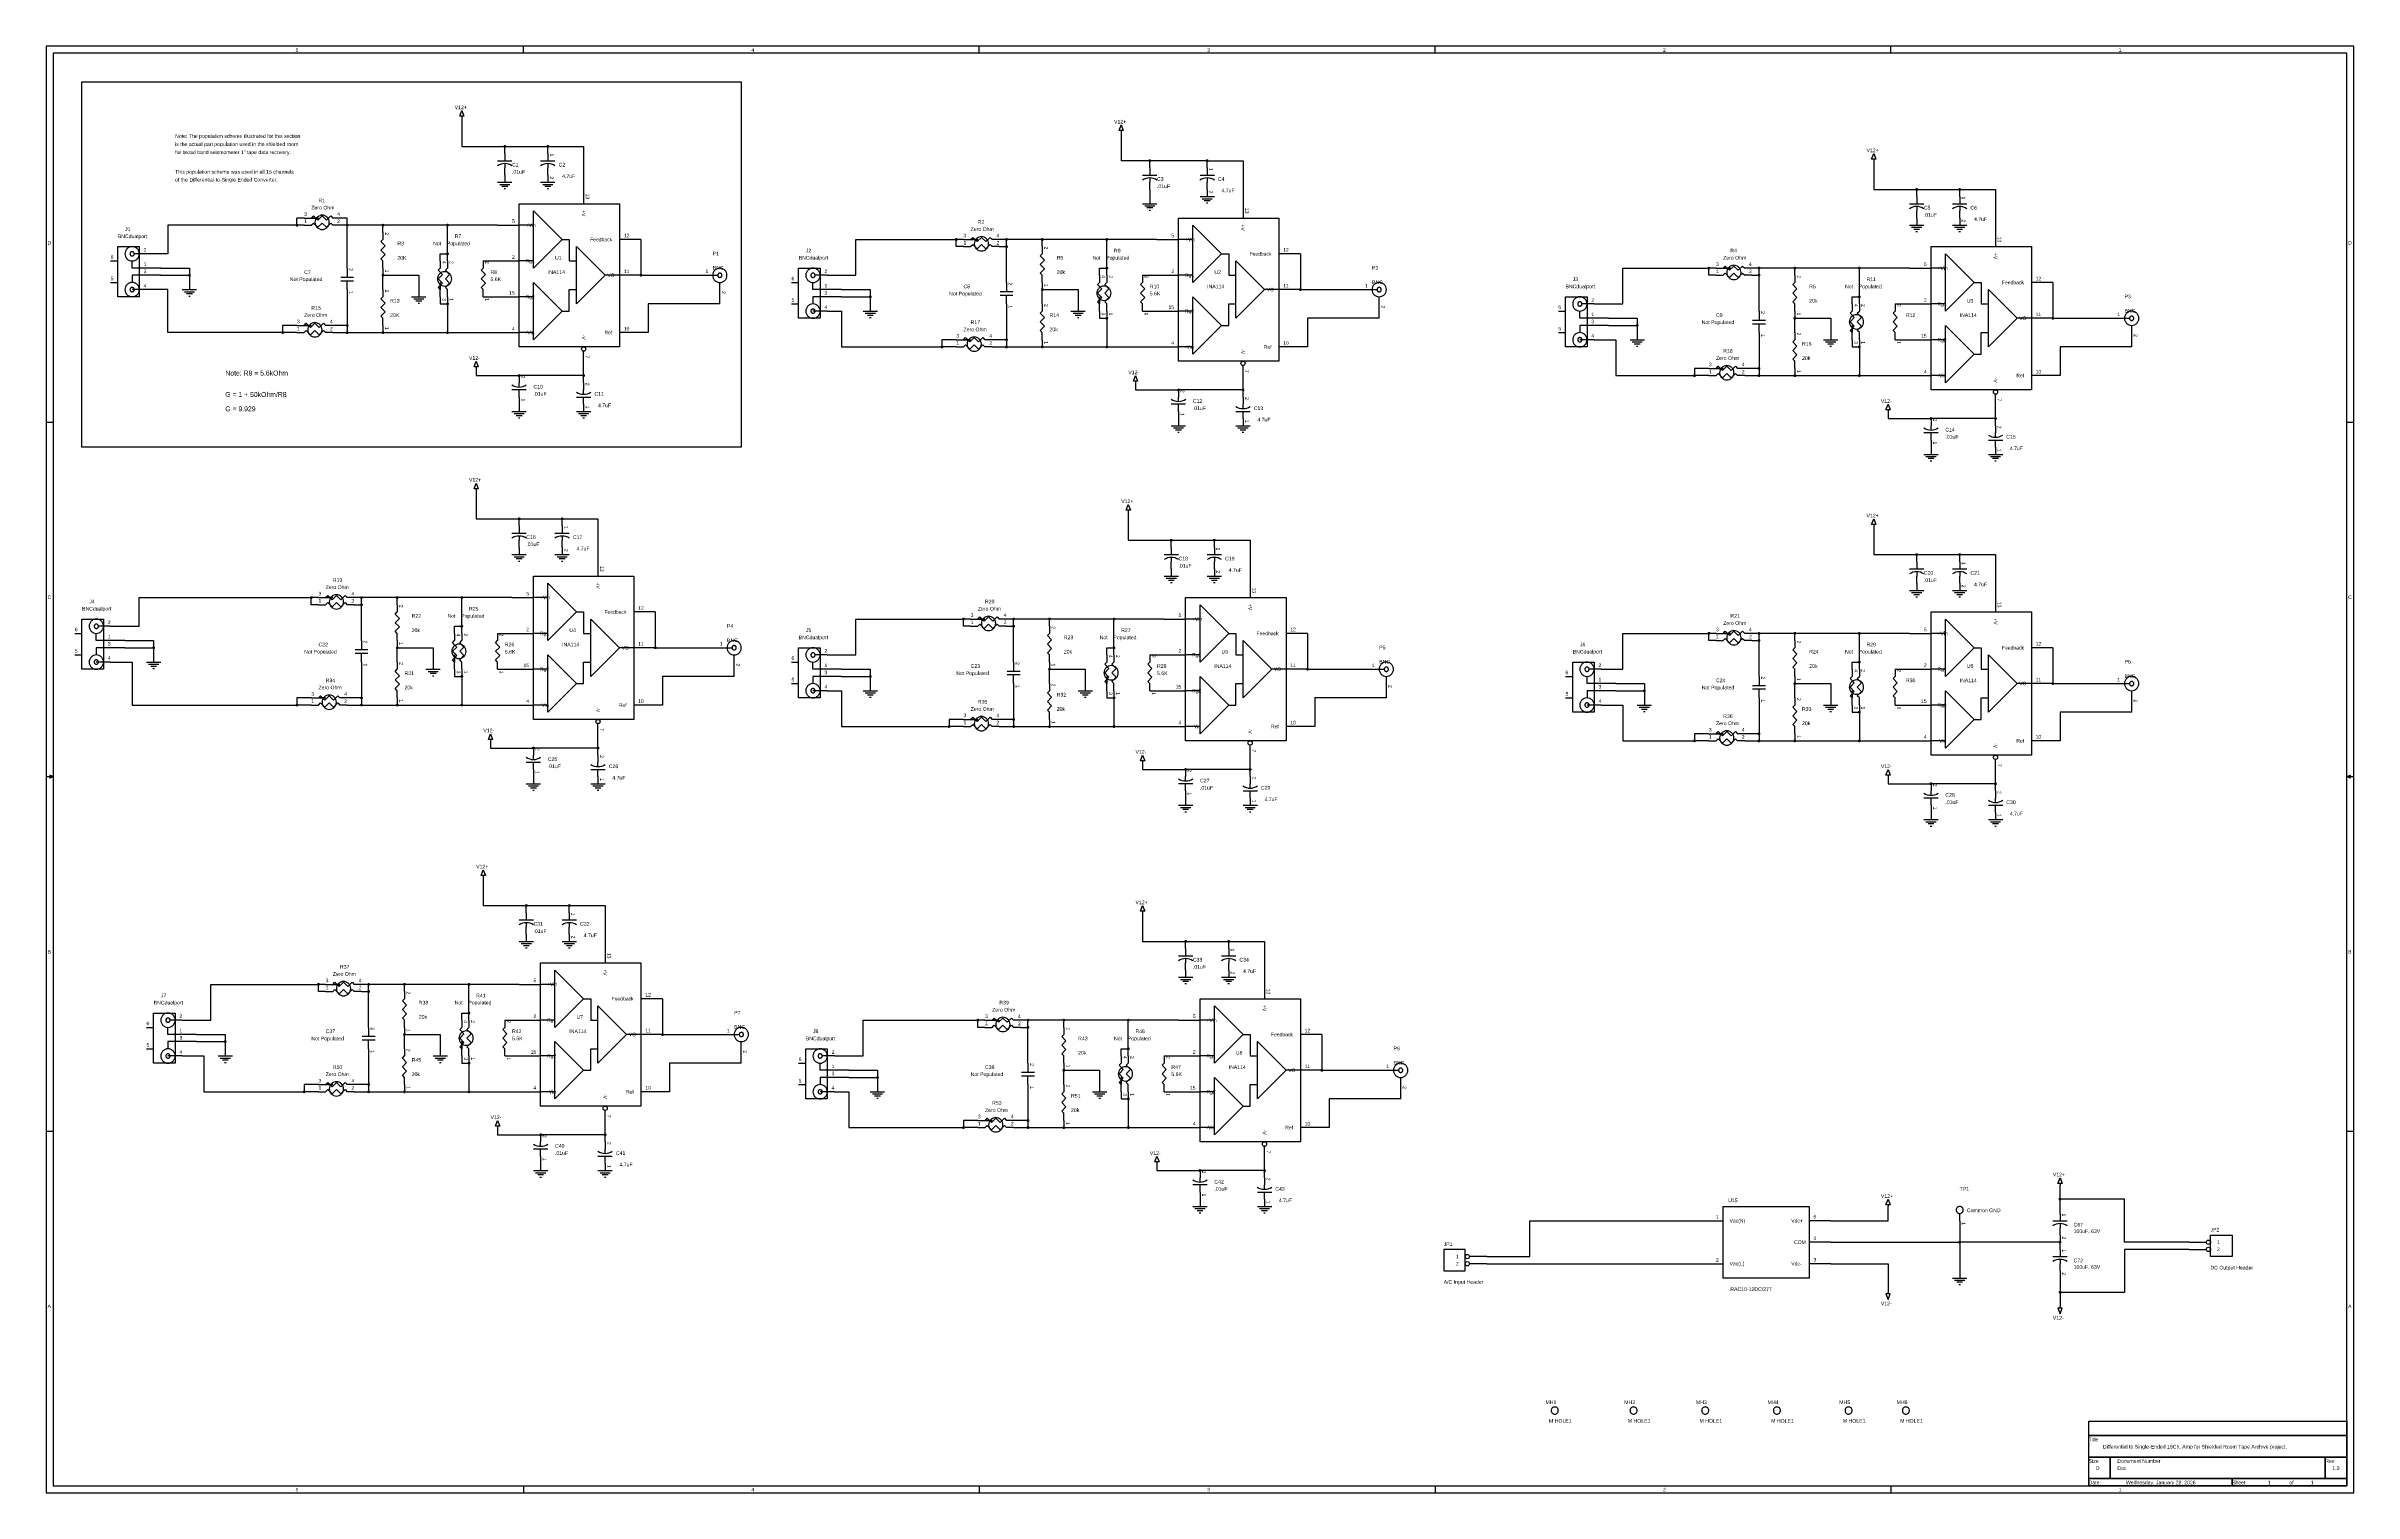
# Model space of a CAD drawing. Extents: x -0.1 to 32.1, y 0.1 to 20.3.
import ezdxf
from ezdxf.enums import TextEntityAlignment as Align

# ---------------------------------------------------------------- set-up
doc = ezdxf.new("R2010")
doc.units = 0
doc.linetypes.add('DCAD_SOLID', pattern=[0])
for name, color, linetype in [('COMMENTS', 7, 'CONTINUOUS'), ('PARTS', 7, 'CONTINUOUS'), ('PARTTEXT', 7, 'CONTINUOUS'), ('TITLE', 7, 'CONTINUOUS'), ('WIRE', 7, 'CONTINUOUS')]:
    doc.layers.add(name, color=color, linetype=linetype)

msp = doc.modelspace()

# ---------------------------------------------------------------- linework, layer by layer
at = {"layer": 'COMMENTS', "color": 7, "linetype": 'DCAD_SOLID', "ltscale": 0.75, "flags": 128}
msp.add_lwpolyline([(0.4, 19.8), (9.6, 19.8), (9.6, 14.7), (0.4, 14.7), (0.4, 19.8)], close=True, dxfattribs=at)
at = {"layer": 'PARTS', "color": 7, "linetype": 'DCAD_SOLID', "ltscale": 0.75, "flags": 128}
for points in [[(5.67, 19.32), (5.7, 19.4)], [(5.73, 19.32), (5.67, 19.32)], [(5.7, 19.4), (5.73, 19.32)], [(5.7, 19.32), (5.7, 19.3)], [(14.87, 19.12), (14.9, 19.2)], [(14.93, 19.12), (14.87, 19.12)], [(14.9, 19.2), (14.93, 19.12)], [(14.9, 19.12), (14.9, 19.1)], [(6.2, 18.7), (6.4, 18.7)], [(6.3, 18.8), (6.3, 18.7)], [(6.8, 18.7), (7, 18.7)], [(6.9, 18.8), (6.9, 18.7)], [(25.37, 18.72), (25.4, 18.8)], [(25.43, 18.72), (25.37, 18.72)], [(25.4, 18.8), (25.43, 18.72)], [(25.4, 18.72), (25.4, 18.7)], [(6.2, 18.4), (6.4, 18.4)], [(6.23, 18.37), (6.37, 18.37)], [(6.3, 18.66), (6.3, 18.6)], [(6.3, 18.5), (6.3, 18.6)], [(6.8, 18.4), (7, 18.4)], [(6.83, 18.37), (6.97, 18.37)], [(6.9, 18.66), (6.9, 18.6)], [(6.9, 18.5), (6.9, 18.6)], [(7.4, 18.4), (7.4, 18.1)], [(15.2, 18.5), (15.4, 18.5)], [(15.3, 18.6), (15.3, 18.5)], [(15.3, 18.46), (15.3, 18.4)], [(15.3, 18.3), (15.3, 18.4)], [(16, 18.5), (16.2, 18.5)], [(16.1, 18.6), (16.1, 18.5)], [(16.1, 18.46), (16.1, 18.4)], [(16.1, 18.3), (16.1, 18.4)], [(6.34, 18.34), (6.26, 18.34)], [(6.29, 18.31), (6.31, 18.31)], [(6.94, 18.34), (6.86, 18.34)], [(6.89, 18.31), (6.91, 18.31)], [(15.2, 18.1), (15.4, 18.1)], [(15.23, 18.07), (15.37, 18.07)], [(15.34, 18.04), (15.26, 18.04)], [(16, 18.2), (16.2, 18.2)], [(16.03, 18.17), (16.17, 18.17)], [(16.14, 18.14), (16.06, 18.14)], [(16.09, 18.11), (16.11, 18.11)], [(16.6, 18.2), (16.6, 17.9)], [(25.9, 18.1), (26.1, 18.1)], [(26, 18.2), (26, 18.1)], [(26, 18.06), (26, 18)], [(26.5, 18.1), (26.7, 18.1)], [(26.6, 18.2), (26.6, 18.1)], [(26.6, 18.06), (26.6, 18)], [(3.5, 17.9), (3.6, 17.9)], [(3.5, 17.8), (3.6, 17.8)], [(3.6, 17.9), (3.63, 17.93)], [(3.6, 17.8), (3.63, 17.83)], [(3.63, 17.93), (3.69, 17.87)], [(3.63, 17.83), (3.69, 17.77)], [(3.69, 17.87), (3.75, 17.93)], [(3.69, 17.77), (3.75, 17.83)], [(3.75, 17.93), (3.81, 17.87)], [(3.75, 17.83), (3.81, 17.77)], [(3.81, 17.87), (3.87, 17.93)], [(3.81, 17.77), (3.87, 17.83)], [(3.87, 17.93), (3.9, 17.9)], [(3.87, 17.83), (3.9, 17.8)], [(4, 17.9), (3.9, 17.9)], [(4, 17.8), (3.9, 17.8)], [(6.2, 17.8), (6.5, 17.8)], [(6.7, 17.8), (6.5, 17.8)], [(7.1, 17.6), (6.7, 18)], [(6.7, 17.2), (6.7, 18)], [(15.29, 18.01), (15.31, 18.01)], [(16.3, 17.4), (15.9, 17.8)], [(15.9, 17), (15.9, 17.8)], [(25.9, 17.8), (26.1, 17.8)], [(25.93, 17.77), (26.07, 17.77)], [(26.04, 17.74), (25.96, 17.74)], [(25.99, 17.71), (26.01, 17.71)], [(26, 17.9), (26, 18)], [(26.5, 17.8), (26.7, 17.8)], [(26.53, 17.77), (26.67, 17.77)], [(26.64, 17.74), (26.56, 17.74)], [(26.59, 17.71), (26.61, 17.71)], [(26.6, 17.9), (26.6, 18)], [(27.1, 17.8), (27.1, 17.5)], [(1.2, 17.4), (1.13, 17.4)], [(1.3, 17.4), (1.2, 17.4)], [(4.57, 17.57), (4.6, 17.6)], [(4.63, 17.51), (4.57, 17.57)], [(4.57, 17.45), (4.63, 17.51)], [(4.63, 17.39), (4.57, 17.45)], [(4.57, 17.33), (4.63, 17.39)], [(4.6, 17.7), (4.6, 17.6)], [(7.1, 17.6), (6.7, 17.2)], [(7.1, 17.6), (7.2, 17.6)], [(7.2, 17.6), (7.2, 17.3)], [(7.7, 17.1), (7.3, 17.5)], [(7.3, 16.7), (7.3, 17.5)], [(8.2, 17.6), (7.9, 17.6)], [(12.7, 17.6), (12.8, 17.6)], [(12.7, 17.5), (12.8, 17.5)], [(12.8, 17.6), (12.83, 17.63)], [(12.8, 17.5), (12.83, 17.53)], [(12.83, 17.63), (12.89, 17.57)], [(12.83, 17.53), (12.89, 17.47)], [(12.89, 17.57), (12.95, 17.63)], [(12.89, 17.47), (12.95, 17.53)], [(12.95, 17.63), (13.01, 17.57)], [(12.95, 17.53), (13.01, 17.47)], [(13.01, 17.57), (13.07, 17.63)], [(13.01, 17.47), (13.07, 17.53)], [(13.07, 17.63), (13.1, 17.6)], [(13.07, 17.53), (13.1, 17.5)], [(13.2, 17.6), (13.1, 17.6)], [(13.2, 17.5), (13.1, 17.5)], [(13.77, 17.37), (13.8, 17.4)], [(13.8, 17.5), (13.8, 17.4)], [(15.4, 17.6), (15.7, 17.6)], [(15.9, 17.6), (15.7, 17.6)], [(16.3, 17.4), (15.9, 17)], [(16.3, 17.4), (16.4, 17.4)], [(16.4, 17.4), (16.4, 17.1)], [(17.4, 17.4), (17.1, 17.4)], [(26.8, 17), (26.4, 17.4)], [(26.4, 16.6), (26.4, 17.4)], [(0.8, 17.3), (0.9, 17.3)], [(1.1, 17.2), (1.1, 17.3)], [(1.2, 17.2), (1.1, 17.2)], [(1.2, 17.1), (1.1, 17.1), (1.1, 17)], [(1.5, 17.2), (1.2, 17.2)], [(1.5, 17.1), (1.2, 17.1)], [(4.19, 17.07), (4.01, 17.07)], [(4.1, 17.2), (4.1, 17.1)], [(4.1, 17.1), (4.1, 17.07)], [(4.6, 17.3), (4.57, 17.33)], [(4.6, 17.2), (4.6, 17.3)], [(5.37, 17.17), (5.4, 17.2)], [(5.43, 17.11), (5.37, 17.17)], [(5.37, 17.05), (5.43, 17.11)], [(5.4, 17.3), (5.4, 17.2)], [(5.47, 17.17), (5.5, 17.2)], [(5.53, 17.11), (5.47, 17.17)], [(5.47, 17.05), (5.53, 17.11)], [(5.5, 17.3), (5.5, 17.2)], [(5.97, 17.17), (6, 17.2)], [(6.03, 17.11), (5.97, 17.17)], [(5.97, 17.05), (6.03, 17.11)], [(6, 17.3), (6, 17.2)], [(6.2, 17.3), (6.5, 17.3)], [(6.7, 17.3), (6.5, 17.3)], [(7.2, 17.3), (7.3, 17.3)], [(7.7, 17.1), (7.3, 16.7)], [(7.9, 17.1), (7.7, 17.1)], [(8.2, 17.1), (7.9, 17.1)], [(9.1, 17.1), (9.2, 17.1)], [(9.2, 17.1), (9.27, 17.1)], [(10.7, 17.1), (10.63, 17.1)], [(10.8, 17.1), (10.7, 17.1)], [(13.83, 17.31), (13.77, 17.37)], [(13.77, 17.25), (13.83, 17.31)], [(13.83, 17.19), (13.77, 17.25)], [(13.77, 17.13), (13.83, 17.19)], [(13.8, 17.1), (13.77, 17.13)], [(13.8, 17), (13.8, 17.1)], [(14.6, 17.1), (14.6, 17)], [(14.7, 17.1), (14.7, 17)], [(15.2, 17.1), (15.2, 17)], [(15.4, 17.1), (15.7, 17.1)], [(15.9, 17.1), (15.7, 17.1)], [(16.4, 17.1), (16.5, 17.1)], [(16.9, 16.9), (16.5, 17.3)], [(16.5, 16.5), (16.5, 17.3)], [(23.2, 17.2), (23.3, 17.2)], [(23.2, 17.1), (23.3, 17.1)], [(23.3, 17.2), (23.33, 17.23)], [(23.3, 17.1), (23.33, 17.13)], [(23.33, 17.23), (23.39, 17.17)], [(23.33, 17.13), (23.39, 17.07)], [(23.39, 17.17), (23.45, 17.23)], [(23.39, 17.07), (23.45, 17.13)], [(23.45, 17.23), (23.51, 17.17)], [(23.45, 17.13), (23.51, 17.07)], [(23.51, 17.17), (23.57, 17.23)], [(23.51, 17.07), (23.57, 17.13)], [(23.57, 17.23), (23.6, 17.2)], [(23.57, 17.13), (23.6, 17.1)], [(23.7, 17.2), (23.6, 17.2)], [(23.7, 17.1), (23.6, 17.1)], [(24.3, 17.1), (24.3, 17)], [(25.9, 17.2), (26.2, 17.2)], [(26.4, 17.2), (26.2, 17.2)], [(0.8, 17), (0.9, 17)], [(1.2, 16.9), (1.1, 16.9)], [(1.3, 16.9), (1.2, 16.9)], [(1.8, 16.9), (2, 16.9)], [(1.83, 16.87), (1.97, 16.87)], [(1.94, 16.84), (1.86, 16.84)], [(1.89, 16.81), (1.91, 16.81)], [(4.19, 17.02), (4.01, 17.02)], [(4.1, 17), (4.1, 17.02)], [(4.1, 16.9), (4.1, 17)], [(4.57, 16.77), (4.6, 16.8)], [(4.63, 16.71), (4.57, 16.77)], [(4.6, 16.9), (4.6, 16.8)], [(5, 16.8), (5.2, 16.8)], [(5.03, 16.77), (5.17, 16.77)], [(5.43, 16.99), (5.37, 17.05)], [(5.37, 16.93), (5.43, 16.99)], [(5.4, 16.9), (5.37, 16.93)], [(5.4, 16.8), (5.4, 16.9)], [(5.53, 16.99), (5.47, 17.05)], [(5.47, 16.93), (5.53, 16.99)], [(5.5, 16.9), (5.47, 16.93)], [(5.5, 16.8), (5.5, 16.9)], [(6.03, 16.99), (5.97, 17.05)], [(5.97, 16.93), (6.03, 16.99)], [(6, 16.9), (5.97, 16.93)], [(6, 16.8), (6, 16.9)], [(6.2, 16.8), (6.5, 16.8)], [(6.7, 16.8), (6.5, 16.8)], [(7.1, 16.6), (6.7, 17)], [(6.7, 16.2), (6.7, 17)], [(7.2, 16.6), (7.2, 16.9)], [(7.2, 16.9), (7.3, 16.9)], [(9.3, 16.7), (9.3, 17)], [(10.3, 17), (10.4, 17)], [(10.6, 16.9), (10.6, 17)], [(10.7, 16.9), (10.6, 16.9)], [(10.7, 16.8), (10.6, 16.8), (10.6, 16.7)], [(11, 16.9), (10.7, 16.9)], [(11, 16.8), (10.7, 16.8)], [(13.39, 16.87), (13.21, 16.87)], [(13.39, 16.82), (13.21, 16.82)], [(13.3, 17), (13.3, 16.9)], [(13.3, 16.9), (13.3, 16.87)], [(13.3, 16.8), (13.3, 16.82)], [(13.3, 16.7), (13.3, 16.8)], [(14.57, 16.97), (14.6, 17)], [(14.63, 16.91), (14.57, 16.97)], [(14.57, 16.85), (14.63, 16.91)], [(14.63, 16.79), (14.57, 16.85)], [(14.57, 16.73), (14.63, 16.79)], [(14.67, 16.97), (14.7, 17)], [(14.73, 16.91), (14.67, 16.97)], [(14.67, 16.85), (14.73, 16.91)], [(14.73, 16.79), (14.67, 16.85)], [(14.67, 16.73), (14.73, 16.79)], [(15.17, 16.97), (15.2, 17)], [(15.23, 16.91), (15.17, 16.97)], [(15.17, 16.85), (15.23, 16.91)], [(15.23, 16.79), (15.17, 16.85)], [(15.17, 16.73), (15.23, 16.79)], [(16.3, 16.4), (15.9, 16.8)], [(15.9, 16), (15.9, 16.8)], [(16.9, 16.9), (16.5, 16.5)], [(17.1, 16.9), (16.9, 16.9)], [(17.4, 16.9), (17.1, 16.9)], [(18.3, 16.9), (18.4, 16.9)], [(18.4, 16.9), (18.47, 16.9)], [(18.5, 16.5), (18.5, 16.8)], [(24.27, 16.97), (24.3, 17)], [(24.33, 16.91), (24.27, 16.97)], [(24.27, 16.85), (24.33, 16.91)], [(24.33, 16.79), (24.27, 16.85)], [(24.27, 16.73), (24.33, 16.79)], [(26.8, 17), (26.4, 16.6)], [(26.8, 17), (26.9, 17)], [(26.9, 17), (26.9, 16.7)], [(27.4, 16.5), (27, 16.9)], [(27, 16.1), (27, 16.9)], [(27.9, 17), (27.6, 17)], [(3.5, 16.4), (3.53, 16.43)], [(3.53, 16.43), (3.59, 16.37)], [(3.59, 16.37), (3.65, 16.43)], [(3.65, 16.43), (3.71, 16.37)], [(3.71, 16.37), (3.77, 16.43)], [(3.77, 16.43), (3.8, 16.4)], [(4.57, 16.65), (4.63, 16.71)], [(4.63, 16.59), (4.57, 16.65)], [(4.57, 16.53), (4.63, 16.59)], [(4.6, 16.5), (4.57, 16.53)], [(4.6, 16.4), (4.6, 16.5)], [(5.14, 16.74), (5.06, 16.74)], [(5.09, 16.71), (5.11, 16.71)], [(7.1, 16.6), (6.7, 16.2)], [(7.1, 16.6), (7.2, 16.6)], [(10.3, 16.7), (10.4, 16.7)], [(10.7, 16.6), (10.6, 16.6)], [(10.8, 16.6), (10.7, 16.6)], [(11.3, 16.6), (11.5, 16.6)], [(11.33, 16.57), (11.47, 16.57)], [(11.44, 16.54), (11.36, 16.54)], [(11.39, 16.51), (11.41, 16.51)], [(13.77, 16.57), (13.8, 16.6)], [(13.83, 16.51), (13.77, 16.57)], [(13.77, 16.45), (13.83, 16.51)], [(13.83, 16.39), (13.77, 16.45)], [(13.8, 16.7), (13.8, 16.6)], [(14.2, 16.6), (14.4, 16.6)], [(14.23, 16.57), (14.37, 16.57)], [(14.34, 16.54), (14.26, 16.54)], [(14.29, 16.51), (14.31, 16.51)], [(14.6, 16.7), (14.57, 16.73)], [(14.6, 16.6), (14.6, 16.7)], [(14.7, 16.7), (14.67, 16.73)], [(14.7, 16.6), (14.7, 16.7)], [(15.2, 16.7), (15.17, 16.73)], [(15.2, 16.6), (15.2, 16.7)], [(15.4, 16.6), (15.7, 16.6)], [(15.9, 16.6), (15.7, 16.6)], [(16.4, 16.4), (16.4, 16.7)], [(16.4, 16.7), (16.5, 16.7)], [(21, 16.6), (21.1, 16.6)], [(21.3, 16.5), (21.3, 16.6)], [(21.4, 16.5), (21.3, 16.5)], [(21.4, 16.7), (21.33, 16.7)], [(21.5, 16.7), (21.4, 16.7)], [(21.7, 16.5), (21.4, 16.5)], [(23.89, 16.47), (23.71, 16.47)], [(23.8, 16.6), (23.8, 16.5)], [(23.8, 16.5), (23.8, 16.47)], [(24.3, 16.7), (24.27, 16.73)], [(24.3, 16.6), (24.3, 16.7)], [(25.07, 16.57), (25.1, 16.6)], [(25.13, 16.51), (25.07, 16.57)], [(25.07, 16.45), (25.13, 16.51)], [(25.13, 16.39), (25.07, 16.45)], [(25.1, 16.7), (25.1, 16.6)], [(25.17, 16.57), (25.2, 16.6)], [(25.23, 16.51), (25.17, 16.57)], [(25.17, 16.45), (25.23, 16.51)], [(25.23, 16.39), (25.17, 16.45)], [(25.2, 16.7), (25.2, 16.6)], [(25.67, 16.57), (25.7, 16.6)], [(25.73, 16.51), (25.67, 16.57)], [(25.67, 16.45), (25.73, 16.51)], [(25.73, 16.39), (25.67, 16.45)], [(25.7, 16.7), (25.7, 16.6)], [(25.9, 16.7), (26.2, 16.7)], [(26.4, 16.7), (26.2, 16.7)], [(26.9, 16.7), (27, 16.7)], [(27.4, 16.5), (27, 16.1)], [(27.6, 16.5), (27.4, 16.5)], [(27.9, 16.5), (27.6, 16.5)], [(28.8, 16.5), (28.9, 16.5)], [(28.9, 16.5), (28.97, 16.5)], [(3.4, 16.4), (3.5, 16.4)], [(3.4, 16.3), (3.5, 16.3)], [(3.5, 16.3), (3.53, 16.33)], [(3.53, 16.33), (3.59, 16.27)], [(3.59, 16.27), (3.65, 16.33)], [(3.65, 16.33), (3.71, 16.27)], [(3.71, 16.27), (3.77, 16.33)], [(3.77, 16.33), (3.8, 16.3)], [(3.9, 16.4), (3.8, 16.4)], [(3.9, 16.3), (3.8, 16.3)], [(6.2, 16.3), (6.5, 16.3)], [(6.7, 16.3), (6.5, 16.3)], [(8.2, 16.3), (7.9, 16.3)], [(12.6, 16.2), (12.7, 16.2)], [(12.6, 16.1), (12.7, 16.1)], [(12.7, 16.2), (12.73, 16.23)], [(12.7, 16.1), (12.73, 16.13)], [(12.73, 16.23), (12.79, 16.17)], [(12.73, 16.13), (12.79, 16.07)], [(12.79, 16.17), (12.85, 16.23)], [(12.79, 16.07), (12.85, 16.13)], [(12.85, 16.23), (12.91, 16.17)], [(12.85, 16.13), (12.91, 16.07)], [(12.91, 16.17), (12.97, 16.23)], [(12.91, 16.07), (12.97, 16.13)], [(12.97, 16.23), (13, 16.2)], [(12.97, 16.13), (13, 16.1)], [(13.1, 16.2), (13, 16.2)], [(13.1, 16.1), (13, 16.1)], [(13.77, 16.33), (13.83, 16.39)], [(13.8, 16.3), (13.77, 16.33)], [(13.8, 16.2), (13.8, 16.3)], [(15.4, 16.1), (15.7, 16.1)], [(15.9, 16.1), (15.7, 16.1)], [(16.3, 16.4), (15.9, 16)], [(16.3, 16.4), (16.4, 16.4)], [(17.4, 16.1), (17.1, 16.1)], [(21, 16.3), (21.1, 16.3)], [(21.4, 16.4), (21.3, 16.4), (21.3, 16.3)], [(21.4, 16.2), (21.3, 16.2)], [(21.7, 16.4), (21.4, 16.4)], [(21.5, 16.2), (21.4, 16.2)], [(22, 16.2), (22.2, 16.2)], [(22.03, 16.17), (22.17, 16.17)], [(22.14, 16.14), (22.06, 16.14)], [(22.09, 16.11), (22.11, 16.11)], [(23.89, 16.42), (23.71, 16.42)], [(23.8, 16.4), (23.8, 16.42)], [(23.8, 16.3), (23.8, 16.4)], [(24.27, 16.17), (24.3, 16.2)], [(24.33, 16.11), (24.27, 16.17)], [(24.27, 16.05), (24.33, 16.11)], [(24.3, 16.3), (24.3, 16.2)], [(24.7, 16.2), (24.9, 16.2)], [(24.73, 16.17), (24.87, 16.17)], [(24.84, 16.14), (24.76, 16.14)], [(24.79, 16.11), (24.81, 16.11)], [(25.07, 16.33), (25.13, 16.39)], [(25.1, 16.3), (25.07, 16.33)], [(25.1, 16.2), (25.1, 16.3)], [(25.17, 16.33), (25.23, 16.39)], [(25.2, 16.3), (25.17, 16.33)], [(25.2, 16.2), (25.2, 16.3)], [(25.67, 16.33), (25.73, 16.39)], [(25.7, 16.3), (25.67, 16.33)], [(25.7, 16.2), (25.7, 16.3)], [(25.9, 16.2), (26.2, 16.2)], [(26.4, 16.2), (26.2, 16.2)], [(26.8, 16), (26.4, 16.4)], [(26.4, 15.6), (26.4, 16.4)], [(26.9, 16), (26.9, 16.3)], [(26.9, 16.3), (27, 16.3)], [(29, 16.1), (29, 16.4)], [(5.87, 15.82), (5.9, 15.9)], [(5.93, 15.82), (5.87, 15.82)], [(5.9, 15.9), (5.93, 15.82)], [(5.9, 15.82), (5.9, 15.8)], [(7.4, 15.8), (7.4, 16.04)], [(16.6, 15.6), (16.6, 15.84)], [(23.1, 15.8), (23.2, 15.8)], [(23.2, 15.8), (23.23, 15.83)], [(23.23, 15.83), (23.29, 15.77)], [(23.29, 15.77), (23.35, 15.83)], [(23.35, 15.83), (23.41, 15.77)], [(23.41, 15.77), (23.47, 15.83)], [(23.47, 15.83), (23.5, 15.8)], [(23.6, 15.8), (23.5, 15.8)], [(24.33, 15.99), (24.27, 16.05)], [(24.27, 15.93), (24.33, 15.99)], [(24.3, 15.9), (24.27, 15.93)], [(24.3, 15.8), (24.3, 15.9)], [(26.8, 16), (26.4, 15.6)], [(26.8, 16), (26.9, 16)], [(6.6, 15.5), (6.4, 15.5)], [(6.5, 15.7), (6.5, 15.6)], [(6.5, 15.54), (6.5, 15.6)], [(6.5, 15.4), (6.5, 15.5)], [(7.4, 15.6), (7.4, 15.5)], [(7.4, 15.44), (7.4, 15.5)], [(15.07, 15.62), (15.1, 15.7)], [(15.13, 15.62), (15.07, 15.62)], [(15.1, 15.7), (15.13, 15.62)], [(15.1, 15.62), (15.1, 15.6)], [(15.7, 15.5), (15.7, 15.4)], [(23.1, 15.7), (23.2, 15.7)], [(23.2, 15.7), (23.23, 15.73)], [(23.23, 15.73), (23.29, 15.67)], [(23.29, 15.67), (23.35, 15.73)], [(23.35, 15.73), (23.41, 15.67)], [(23.41, 15.67), (23.47, 15.73)], [(23.47, 15.73), (23.5, 15.7)], [(23.6, 15.7), (23.5, 15.7)], [(25.9, 15.7), (26.2, 15.7)], [(26.4, 15.7), (26.2, 15.7)], [(27.9, 15.7), (27.6, 15.7)], [(6.4, 15.2), (6.6, 15.2)], [(6.43, 15.17), (6.57, 15.17)], [(6.54, 15.14), (6.46, 15.14)], [(7.3, 15.4), (7.5, 15.4)], [(7.3, 15.2), (7.5, 15.2)], [(7.33, 15.17), (7.47, 15.17)], [(7.44, 15.14), (7.36, 15.14)], [(7.4, 15.3), (7.4, 15.4)], [(15.8, 15.3), (15.6, 15.3)], [(15.7, 15.34), (15.7, 15.4)], [(15.7, 15.2), (15.7, 15.3)], [(16.5, 15.2), (16.7, 15.2)], [(16.6, 15.4), (16.6, 15.3)], [(16.6, 15.24), (16.6, 15.3)], [(16.6, 15.1), (16.6, 15.2)], [(25.57, 15.22), (25.6, 15.3)], [(25.63, 15.22), (25.57, 15.22)], [(25.6, 15.3), (25.63, 15.22)], [(25.6, 15.22), (25.6, 15.2)], [(27.1, 15.2), (27.1, 15.44)], [(6.49, 15.11), (6.51, 15.11)], [(7.39, 15.11), (7.41, 15.11)], [(15.6, 15), (15.8, 15)], [(15.63, 14.97), (15.77, 14.97)], [(15.74, 14.94), (15.66, 14.94)], [(15.69, 14.91), (15.71, 14.91)], [(16.5, 15), (16.7, 15)], [(16.53, 14.97), (16.67, 14.97)], [(16.64, 14.94), (16.56, 14.94)], [(16.59, 14.91), (16.61, 14.91)], [(26.3, 14.9), (26.1, 14.9)], [(26.2, 15.1), (26.2, 15)], [(26.2, 14.94), (26.2, 15)], [(26.2, 14.8), (26.2, 14.9)], [(27.1, 15), (27.1, 14.9)], [(27.1, 14.84), (27.1, 14.9)], [(26.1, 14.6), (26.3, 14.6)], [(26.13, 14.57), (26.27, 14.57)], [(26.24, 14.54), (26.16, 14.54)], [(26.19, 14.51), (26.21, 14.51)], [(27, 14.8), (27.2, 14.8)], [(27, 14.6), (27.2, 14.6)], [(27.03, 14.57), (27.17, 14.57)], [(27.14, 14.54), (27.06, 14.54)], [(27.09, 14.51), (27.11, 14.51)], [(27.1, 14.7), (27.1, 14.8)], [(5.87, 14.12), (5.9, 14.2)], [(5.9, 14.2), (5.93, 14.12)], [(5.93, 14.12), (5.87, 14.12)], [(5.9, 14.12), (5.9, 14.1)], [(14.97, 13.82), (15, 13.9)], [(15, 13.9), (15.03, 13.82)], [(6.5, 13.6), (6.5, 13.5)], [(7.1, 13.6), (7.1, 13.5)], [(15.03, 13.82), (14.97, 13.82)], [(15, 13.82), (15, 13.8)], [(25.37, 13.62), (25.4, 13.7)], [(25.43, 13.62), (25.37, 13.62)], [(25.4, 13.7), (25.43, 13.62)], [(25.4, 13.62), (25.4, 13.6)], [(6.4, 13.5), (6.6, 13.5)], [(6.5, 13.46), (6.5, 13.4)], [(6.5, 13.3), (6.5, 13.4)], [(7, 13.5), (7.2, 13.5)], [(7.1, 13.46), (7.1, 13.4)], [(7.1, 13.3), (7.1, 13.4)], [(15.6, 13.3), (15.6, 13.2)], [(16.2, 13.3), (16.2, 13.2)], [(6.4, 13.2), (6.6, 13.2)], [(6.43, 13.17), (6.57, 13.17)], [(6.54, 13.14), (6.46, 13.14)], [(6.49, 13.11), (6.51, 13.11)], [(7, 13.2), (7.2, 13.2)], [(7.03, 13.17), (7.17, 13.17)], [(7.14, 13.14), (7.06, 13.14)], [(7.09, 13.11), (7.11, 13.11)], [(7.6, 13.2), (7.6, 12.9)], [(15.5, 13.2), (15.7, 13.2)], [(15.5, 12.9), (15.7, 12.9)], [(15.6, 13.16), (15.6, 13.1)], [(15.6, 13), (15.6, 13.1)], [(16.1, 13.2), (16.3, 13.2)], [(16.1, 12.9), (16.3, 12.9)], [(16.2, 13.16), (16.2, 13.1)], [(16.2, 13), (16.2, 13.1)], [(16.7, 12.9), (16.7, 12.6)], [(25.9, 13), (26.1, 13)], [(26, 13.1), (26, 13)], [(26, 12.96), (26, 12.9)], [(26, 12.8), (26, 12.9)], [(26.5, 13), (26.7, 13)], [(26.6, 13.1), (26.6, 13)], [(26.6, 12.96), (26.6, 12.9)], [(26.6, 12.8), (26.6, 12.9)], [(3.7, 12.6), (3.8, 12.6)], [(3.8, 12.6), (3.83, 12.63)], [(3.83, 12.63), (3.89, 12.57)], [(3.89, 12.57), (3.95, 12.63)], [(3.95, 12.63), (4.01, 12.57)], [(4.01, 12.57), (4.07, 12.63)], [(4.07, 12.63), (4.1, 12.6)], [(4.2, 12.6), (4.1, 12.6)], [(6.4, 12.6), (6.7, 12.6)], [(6.9, 12.6), (6.7, 12.6)], [(7.3, 12.4), (6.9, 12.8)], [(6.9, 12), (6.9, 12.8)], [(15.53, 12.87), (15.67, 12.87)], [(15.64, 12.84), (15.56, 12.84)], [(15.59, 12.81), (15.61, 12.81)], [(16.13, 12.87), (16.27, 12.87)], [(16.24, 12.84), (16.16, 12.84)], [(16.19, 12.81), (16.21, 12.81)], [(25.9, 12.7), (26.1, 12.7)], [(25.93, 12.67), (26.07, 12.67)], [(26.04, 12.64), (25.96, 12.64)], [(25.99, 12.61), (26.01, 12.61)], [(26.5, 12.7), (26.7, 12.7)], [(26.53, 12.67), (26.67, 12.67)], [(26.64, 12.64), (26.56, 12.64)], [(26.59, 12.61), (26.61, 12.61)], [(27.1, 12.7), (27.1, 12.4)], [(3.7, 12.5), (3.8, 12.5)], [(3.8, 12.5), (3.83, 12.53)], [(3.83, 12.53), (3.89, 12.47)], [(3.89, 12.47), (3.95, 12.53)], [(3.95, 12.53), (4.01, 12.47)], [(4.01, 12.47), (4.07, 12.53)], [(4.07, 12.53), (4.1, 12.5)], [(4.2, 12.5), (4.1, 12.5)], [(4.77, 12.37), (4.8, 12.4)], [(4.83, 12.31), (4.77, 12.37)], [(4.77, 12.25), (4.83, 12.31)], [(4.83, 12.19), (4.77, 12.25)], [(4.8, 12.5), (4.8, 12.4)], [(7.3, 12.4), (6.9, 12)], [(7.3, 12.4), (7.4, 12.4)], [(7.4, 12.4), (7.4, 12.1)], [(7.9, 11.9), (7.5, 12.3)], [(7.5, 11.5), (7.5, 12.3)], [(8.4, 12.4), (8.1, 12.4)], [(12.8, 12.3), (12.9, 12.3)], [(12.9, 12.3), (12.93, 12.33)], [(12.93, 12.33), (12.99, 12.27)], [(12.99, 12.27), (13.05, 12.33)], [(13.05, 12.33), (13.11, 12.27)], [(13.11, 12.27), (13.17, 12.33)], [(13.17, 12.33), (13.2, 12.3)], [(13.3, 12.3), (13.2, 12.3)], [(15.5, 12.3), (15.8, 12.3)], [(16, 12.3), (15.8, 12.3)], [(16.4, 12.1), (16, 12.5)], [(16, 11.7), (16, 12.5)], [(26.8, 11.9), (26.4, 12.3)], [(26.4, 11.5), (26.4, 12.3)], [(0.3, 12.1), (0.4, 12.1)], [(0.6, 12), (0.6, 12.1)], [(0.7, 12), (0.6, 12)], [(0.7, 12.2), (0.63, 12.2)], [(0.8, 12.2), (0.7, 12.2)], [(1, 12), (0.7, 12)], [(4.3, 12), (4.3, 11.9)], [(4.77, 12.13), (4.83, 12.19)], [(4.8, 12.1), (4.77, 12.13)], [(4.8, 12), (4.8, 12.1)], [(5.57, 11.97), (5.6, 12)], [(5.63, 11.91), (5.57, 11.97)], [(5.6, 12.1), (5.6, 12)], [(5.67, 11.97), (5.7, 12)], [(5.73, 11.91), (5.67, 11.97)], [(5.7, 12.1), (5.7, 12)], [(6.17, 11.97), (6.2, 12)], [(6.23, 11.91), (6.17, 11.97)], [(6.2, 12.1), (6.2, 12)], [(6.4, 12.1), (6.7, 12.1)], [(6.9, 12.1), (6.7, 12.1)], [(7.4, 12.1), (7.5, 12.1)], [(12.8, 12.2), (12.9, 12.2)], [(12.9, 12.2), (12.93, 12.23)], [(12.93, 12.23), (12.99, 12.17)], [(12.99, 12.17), (13.05, 12.23)], [(13.05, 12.23), (13.11, 12.17)], [(13.11, 12.17), (13.17, 12.23)], [(13.17, 12.23), (13.2, 12.2)], [(13.3, 12.2), (13.2, 12.2)], [(13.87, 12.07), (13.9, 12.1)], [(13.93, 12.01), (13.87, 12.07)], [(13.87, 11.95), (13.93, 12.01)], [(13.93, 11.89), (13.87, 11.95)], [(13.9, 12.2), (13.9, 12.1)], [(16.4, 12.1), (16, 11.7)], [(16.4, 12.1), (16.5, 12.1)], [(16.5, 12.1), (16.5, 11.8)], [(17, 11.6), (16.6, 12)], [(16.6, 11.2), (16.6, 12)], [(17.5, 12.1), (17.2, 12.1)], [(23.2, 12.1), (23.3, 12.1)], [(23.2, 12), (23.3, 12)], [(23.3, 12.1), (23.33, 12.13)], [(23.3, 12), (23.33, 12.03)], [(23.33, 12.13), (23.39, 12.07)], [(23.33, 12.03), (23.39, 11.97)], [(23.39, 12.07), (23.45, 12.13)], [(23.39, 11.97), (23.45, 12.03)], [(23.45, 12.13), (23.51, 12.07)], [(23.45, 12.03), (23.51, 11.97)], [(23.51, 12.07), (23.57, 12.13)], [(23.51, 11.97), (23.57, 12.03)], [(23.57, 12.13), (23.6, 12.1)], [(23.57, 12.03), (23.6, 12)], [(23.7, 12.1), (23.6, 12.1)], [(23.7, 12), (23.6, 12)], [(24.3, 12), (24.3, 11.9)], [(25.9, 12.1), (26.2, 12.1)], [(26.4, 12.1), (26.2, 12.1)], [(0.3, 11.8), (0.4, 11.8)], [(0.7, 11.9), (0.6, 11.9), (0.6, 11.8)], [(0.7, 11.7), (0.6, 11.7)], [(1, 11.9), (0.7, 11.9)], [(0.8, 11.7), (0.7, 11.7)], [(1.3, 11.7), (1.5, 11.7)], [(1.33, 11.67), (1.47, 11.67)], [(1.44, 11.64), (1.36, 11.64)], [(1.39, 11.61), (1.41, 11.61)], [(4.39, 11.87), (4.21, 11.87)], [(4.39, 11.82), (4.21, 11.82)], [(4.3, 11.9), (4.3, 11.87)], [(4.3, 11.8), (4.3, 11.82)], [(4.3, 11.7), (4.3, 11.8)], [(4.77, 11.57), (4.8, 11.6)], [(4.8, 11.7), (4.8, 11.6)], [(5.2, 11.6), (5.4, 11.6)], [(5.57, 11.85), (5.63, 11.91)], [(5.63, 11.79), (5.57, 11.85)], [(5.57, 11.73), (5.63, 11.79)], [(5.6, 11.7), (5.57, 11.73)], [(5.6, 11.6), (5.6, 11.7)], [(5.67, 11.85), (5.73, 11.91)], [(5.73, 11.79), (5.67, 11.85)], [(5.67, 11.73), (5.73, 11.79)], [(5.7, 11.7), (5.67, 11.73)], [(5.7, 11.6), (5.7, 11.7)], [(6.17, 11.85), (6.23, 11.91)], [(6.23, 11.79), (6.17, 11.85)], [(6.17, 11.73), (6.23, 11.79)], [(6.2, 11.7), (6.17, 11.73)], [(6.2, 11.6), (6.2, 11.7)], [(6.4, 11.6), (6.7, 11.6)], [(6.9, 11.6), (6.7, 11.6)], [(7.3, 11.4), (6.9, 11.8)], [(6.9, 11), (6.9, 11.8)], [(7.4, 11.4), (7.4, 11.7)], [(7.4, 11.7), (7.5, 11.7)], [(7.9, 11.9), (7.5, 11.5)], [(8.1, 11.9), (7.9, 11.9)], [(8.4, 11.9), (8.1, 11.9)], [(9.3, 11.9), (9.4, 11.9)], [(9.4, 11.9), (9.47, 11.9)], [(9.5, 11.5), (9.5, 11.8)], [(10.3, 11.7), (10.4, 11.7)], [(10.6, 11.6), (10.6, 11.7)], [(10.7, 11.6), (10.6, 11.6)], [(10.7, 11.8), (10.63, 11.8)], [(10.8, 11.8), (10.7, 11.8)], [(11, 11.6), (10.7, 11.6)], [(13.4, 11.7), (13.4, 11.6)], [(13.4, 11.6), (13.4, 11.57)], [(13.87, 11.83), (13.93, 11.89)], [(13.9, 11.8), (13.87, 11.83)], [(13.9, 11.7), (13.9, 11.8)], [(14.67, 11.67), (14.7, 11.7)], [(14.73, 11.61), (14.67, 11.67)], [(14.67, 11.55), (14.73, 11.61)], [(14.7, 11.8), (14.7, 11.7)], [(14.77, 11.67), (14.8, 11.7)], [(14.83, 11.61), (14.77, 11.67)], [(14.77, 11.55), (14.83, 11.61)], [(14.8, 11.8), (14.8, 11.7)], [(15.27, 11.67), (15.3, 11.7)], [(15.33, 11.61), (15.27, 11.67)], [(15.27, 11.55), (15.33, 11.61)], [(15.3, 11.8), (15.3, 11.7)], [(15.5, 11.8), (15.8, 11.8)], [(16, 11.8), (15.8, 11.8)], [(16.5, 11.8), (16.6, 11.8)], [(17, 11.6), (16.6, 11.2)], [(17.2, 11.6), (17, 11.6)], [(17.5, 11.6), (17.2, 11.6)], [(18.4, 11.6), (18.5, 11.6)], [(18.5, 11.6), (18.57, 11.6)], [(21.5, 11.6), (21.43, 11.6)], [(21.6, 11.6), (21.5, 11.6)], [(24.27, 11.87), (24.3, 11.9)], [(24.33, 11.81), (24.27, 11.87)], [(24.27, 11.75), (24.33, 11.81)], [(24.33, 11.69), (24.27, 11.75)], [(24.27, 11.63), (24.33, 11.69)], [(24.3, 11.6), (24.27, 11.63)], [(24.3, 11.5), (24.3, 11.6)], [(25.1, 11.6), (25.1, 11.5)], [(25.2, 11.6), (25.2, 11.5)], [(25.7, 11.6), (25.7, 11.5)], [(25.9, 11.6), (26.2, 11.6)], [(26.4, 11.6), (26.2, 11.6)], [(26.8, 11.9), (26.4, 11.5)], [(26.8, 11.9), (26.9, 11.9)], [(26.9, 11.9), (26.9, 11.6)], [(26.9, 11.6), (27, 11.6)], [(27.4, 11.4), (27, 11.8)], [(27, 11), (27, 11.8)], [(27.9, 11.9), (27.6, 11.9)], [(4.83, 11.51), (4.77, 11.57)], [(4.77, 11.45), (4.83, 11.51)], [(4.83, 11.39), (4.77, 11.45)], [(4.77, 11.33), (4.83, 11.39)], [(4.8, 11.3), (4.77, 11.33)], [(4.8, 11.2), (4.8, 11.3)], [(5.23, 11.57), (5.37, 11.57)], [(5.34, 11.54), (5.26, 11.54)], [(5.29, 11.51), (5.31, 11.51)], [(7.3, 11.4), (6.9, 11)], [(7.3, 11.4), (7.4, 11.4)], [(10.3, 11.4), (10.4, 11.4)], [(10.7, 11.5), (10.6, 11.5), (10.6, 11.4)], [(10.7, 11.3), (10.6, 11.3)], [(11, 11.5), (10.7, 11.5)], [(10.8, 11.3), (10.7, 11.3)], [(11.3, 11.3), (11.5, 11.3)], [(11.33, 11.27), (11.47, 11.27)], [(13.49, 11.57), (13.31, 11.57)], [(13.49, 11.52), (13.31, 11.52)], [(13.4, 11.5), (13.4, 11.52)], [(13.4, 11.4), (13.4, 11.5)], [(13.87, 11.27), (13.9, 11.3)], [(13.93, 11.21), (13.87, 11.27)], [(13.9, 11.4), (13.9, 11.3)], [(14.3, 11.3), (14.5, 11.3)], [(14.33, 11.27), (14.47, 11.27)], [(14.73, 11.49), (14.67, 11.55)], [(14.67, 11.43), (14.73, 11.49)], [(14.7, 11.4), (14.67, 11.43)], [(14.7, 11.3), (14.7, 11.4)], [(14.83, 11.49), (14.77, 11.55)], [(14.77, 11.43), (14.83, 11.49)], [(14.8, 11.4), (14.77, 11.43)], [(14.8, 11.3), (14.8, 11.4)], [(15.33, 11.49), (15.27, 11.55)], [(15.27, 11.43), (15.33, 11.49)], [(15.3, 11.4), (15.27, 11.43)], [(15.3, 11.3), (15.3, 11.4)], [(15.5, 11.3), (15.8, 11.3)], [(16, 11.3), (15.8, 11.3)], [(16.4, 11.1), (16, 11.5)], [(16, 10.7), (16, 11.5)], [(16.5, 11.1), (16.5, 11.4)], [(16.5, 11.4), (16.6, 11.4)], [(18.6, 11.2), (18.6, 11.5)], [(21.1, 11.5), (21.2, 11.5)], [(21.4, 11.4), (21.4, 11.5)], [(21.5, 11.4), (21.4, 11.4)], [(21.5, 11.3), (21.4, 11.3), (21.4, 11.2)], [(21.8, 11.4), (21.5, 11.4)], [(21.8, 11.3), (21.5, 11.3)], [(23.89, 11.37), (23.71, 11.37)], [(23.89, 11.32), (23.71, 11.32)], [(23.8, 11.5), (23.8, 11.4)], [(23.8, 11.4), (23.8, 11.37)], [(23.8, 11.3), (23.8, 11.32)], [(23.8, 11.2), (23.8, 11.3)], [(25.07, 11.47), (25.1, 11.5)], [(25.13, 11.41), (25.07, 11.47)], [(25.07, 11.35), (25.13, 11.41)], [(25.13, 11.29), (25.07, 11.35)], [(25.07, 11.23), (25.13, 11.29)], [(25.17, 11.47), (25.2, 11.5)], [(25.23, 11.41), (25.17, 11.47)], [(25.17, 11.35), (25.23, 11.41)], [(25.23, 11.29), (25.17, 11.35)], [(25.17, 11.23), (25.23, 11.29)], [(25.67, 11.47), (25.7, 11.5)], [(25.73, 11.41), (25.67, 11.47)], [(25.67, 11.35), (25.73, 11.41)], [(25.73, 11.29), (25.67, 11.35)], [(25.67, 11.23), (25.73, 11.29)], [(26.8, 10.9), (26.4, 11.3)], [(26.4, 10.5), (26.4, 11.3)], [(27.4, 11.4), (27, 11)], [(27.6, 11.4), (27.4, 11.4)], [(27.9, 11.4), (27.6, 11.4)], [(28.8, 11.4), (28.9, 11.4)], [(28.9, 11.4), (28.97, 11.4)], [(29, 11), (29, 11.3)], [(3.6, 11.2), (3.7, 11.2)], [(3.6, 11.1), (3.7, 11.1)], [(3.7, 11.2), (3.73, 11.23)], [(3.7, 11.1), (3.73, 11.13)], [(3.73, 11.23), (3.79, 11.17)], [(3.73, 11.13), (3.79, 11.07)], [(3.79, 11.17), (3.85, 11.23)], [(3.79, 11.07), (3.85, 11.13)], [(3.85, 11.23), (3.91, 11.17)], [(3.85, 11.13), (3.91, 11.07)], [(3.91, 11.17), (3.97, 11.23)], [(3.91, 11.07), (3.97, 11.13)], [(3.97, 11.23), (4, 11.2)], [(3.97, 11.13), (4, 11.1)], [(4.1, 11.2), (4, 11.2)], [(4.1, 11.1), (4, 11.1)], [(6.4, 11.1), (6.7, 11.1)], [(6.9, 11.1), (6.7, 11.1)], [(8.4, 11.1), (8.1, 11.1)], [(11.44, 11.24), (11.36, 11.24)], [(11.39, 11.21), (11.41, 11.21)], [(13.87, 11.15), (13.93, 11.21)], [(13.93, 11.09), (13.87, 11.15)], [(13.87, 11.03), (13.93, 11.09)], [(13.9, 11), (13.87, 11.03)], [(13.9, 10.9), (13.9, 11)], [(14.44, 11.24), (14.36, 11.24)], [(14.39, 11.21), (14.41, 11.21)], [(16.4, 11.1), (16, 10.7)], [(16.4, 11.1), (16.5, 11.1)], [(21.1, 11.2), (21.2, 11.2)], [(21.5, 11.1), (21.4, 11.1)], [(21.6, 11.1), (21.5, 11.1)], [(22.1, 11.1), (22.3, 11.1)], [(22.13, 11.07), (22.27, 11.07)], [(22.24, 11.04), (22.16, 11.04)], [(22.19, 11.01), (22.21, 11.01)], [(24.27, 11.07), (24.3, 11.1)], [(24.33, 11.01), (24.27, 11.07)], [(24.27, 10.95), (24.33, 11.01)], [(24.33, 10.89), (24.27, 10.95)], [(24.3, 11.2), (24.3, 11.1)], [(24.7, 11.1), (24.9, 11.1)], [(24.73, 11.07), (24.87, 11.07)], [(24.84, 11.04), (24.76, 11.04)], [(24.79, 11.01), (24.81, 11.01)], [(25.1, 11.2), (25.07, 11.23)], [(25.1, 11.1), (25.1, 11.2)], [(25.2, 11.2), (25.17, 11.23)], [(25.2, 11.1), (25.2, 11.2)], [(25.7, 11.2), (25.67, 11.23)], [(25.7, 11.1), (25.7, 11.2)], [(25.9, 11.1), (26.2, 11.1)], [(26.4, 11.1), (26.2, 11.1)], [(26.9, 10.9), (26.9, 11.2)], [(26.9, 11.2), (27, 11.2)], [(6.07, 10.62), (6.1, 10.7)], [(6.1, 10.7), (6.13, 10.62)], [(7.6, 10.6), (7.6, 10.84)], [(12.7, 10.9), (12.8, 10.9)], [(12.7, 10.8), (12.8, 10.8)], [(12.8, 10.9), (12.83, 10.93)], [(12.8, 10.8), (12.83, 10.83)], [(12.83, 10.93), (12.89, 10.87)], [(12.83, 10.83), (12.89, 10.77)], [(12.89, 10.87), (12.95, 10.93)], [(12.89, 10.77), (12.95, 10.83)], [(12.95, 10.93), (13.01, 10.87)], [(12.95, 10.83), (13.01, 10.77)], [(13.01, 10.87), (13.07, 10.93)], [(13.01, 10.77), (13.07, 10.83)], [(13.07, 10.93), (13.1, 10.9)], [(13.07, 10.83), (13.1, 10.8)], [(13.2, 10.9), (13.1, 10.9)], [(13.2, 10.8), (13.1, 10.8)], [(15.5, 10.8), (15.8, 10.8)], [(16, 10.8), (15.8, 10.8)], [(17.5, 10.8), (17.2, 10.8)], [(23.1, 10.7), (23.2, 10.7)], [(23.2, 10.7), (23.23, 10.73)], [(23.2, 10.6), (23.23, 10.63)], [(23.23, 10.73), (23.29, 10.67)], [(23.23, 10.63), (23.29, 10.57)], [(23.29, 10.67), (23.35, 10.73)], [(23.29, 10.57), (23.35, 10.63)], [(23.35, 10.73), (23.41, 10.67)], [(23.35, 10.63), (23.41, 10.57)], [(23.41, 10.67), (23.47, 10.73)], [(23.41, 10.57), (23.47, 10.63)], [(23.47, 10.73), (23.5, 10.7)], [(23.47, 10.63), (23.5, 10.6)], [(23.6, 10.7), (23.5, 10.7)], [(24.27, 10.83), (24.33, 10.89)], [(24.3, 10.8), (24.27, 10.83)], [(24.3, 10.7), (24.3, 10.8)], [(26.8, 10.9), (26.4, 10.5)], [(26.8, 10.9), (26.9, 10.9)], [(6.13, 10.62), (6.07, 10.62)], [(6.1, 10.62), (6.1, 10.6)], [(6.7, 10.5), (6.7, 10.4)], [(6.7, 10.34), (6.7, 10.4)], [(7.6, 10.4), (7.6, 10.3)], [(15.17, 10.32), (15.2, 10.4)], [(15.23, 10.32), (15.17, 10.32)], [(15.2, 10.4), (15.23, 10.32)], [(15.2, 10.32), (15.2, 10.3)], [(16.7, 10.3), (16.7, 10.54)], [(23.1, 10.6), (23.2, 10.6)], [(23.6, 10.6), (23.5, 10.6)], [(25.9, 10.6), (26.2, 10.6)], [(26.4, 10.6), (26.2, 10.6)], [(27.1, 10.1), (27.1, 10.34)], [(27.9, 10.6), (27.6, 10.6)], [(6.8, 10.3), (6.6, 10.3)], [(6.6, 10), (6.8, 10)], [(6.7, 10.2), (6.7, 10.3)], [(7.5, 10.2), (7.7, 10.2)], [(7.5, 10), (7.7, 10)], [(7.6, 10.24), (7.6, 10.3)], [(7.6, 10.1), (7.6, 10.2)], [(15.9, 10), (15.7, 10)], [(15.8, 10.2), (15.8, 10.1)], [(15.8, 10.04), (15.8, 10.1)], [(15.8, 9.9), (15.8, 10)], [(16.7, 10.1), (16.7, 10)], [(16.7, 9.94), (16.7, 10)], [(25.57, 10.12), (25.6, 10.2)], [(25.63, 10.12), (25.57, 10.12)], [(25.6, 10.2), (25.63, 10.12)], [(25.6, 10.12), (25.6, 10.1)], [(26.2, 10), (26.2, 9.9)], [(6.63, 9.97), (6.77, 9.97)], [(6.74, 9.94), (6.66, 9.94)], [(6.69, 9.91), (6.71, 9.91)], [(7.53, 9.97), (7.67, 9.97)], [(7.64, 9.94), (7.56, 9.94)], [(7.59, 9.91), (7.61, 9.91)], [(15.7, 9.7), (15.9, 9.7)], [(15.73, 9.67), (15.87, 9.67)], [(16.6, 9.9), (16.8, 9.9)], [(16.6, 9.7), (16.8, 9.7)], [(16.63, 9.67), (16.77, 9.67)], [(16.7, 9.8), (16.7, 9.9)], [(26.3, 9.8), (26.1, 9.8)], [(26.2, 9.84), (26.2, 9.9)], [(26.2, 9.7), (26.2, 9.8)], [(27, 9.7), (27.2, 9.7)], [(27.1, 9.9), (27.1, 9.8)], [(27.1, 9.74), (27.1, 9.8)], [(27.1, 9.6), (27.1, 9.7)], [(15.84, 9.64), (15.76, 9.64)], [(15.79, 9.61), (15.81, 9.61)], [(16.74, 9.64), (16.66, 9.64)], [(16.69, 9.61), (16.71, 9.61)], [(26.1, 9.5), (26.3, 9.5)], [(26.13, 9.47), (26.27, 9.47)], [(26.24, 9.44), (26.16, 9.44)], [(26.19, 9.41), (26.21, 9.41)], [(27, 9.5), (27.2, 9.5)], [(27.03, 9.47), (27.17, 9.47)], [(27.14, 9.44), (27.06, 9.44)], [(27.09, 9.41), (27.11, 9.41)], [(5.97, 8.72), (6, 8.8)], [(6.03, 8.72), (5.97, 8.72)], [(6, 8.8), (6.03, 8.72)], [(6, 8.72), (6, 8.7)], [(6.5, 8.1), (6.7, 8.1)], [(6.6, 8.2), (6.6, 8.1)], [(6.6, 8.06), (6.6, 8)], [(7.1, 8.1), (7.3, 8.1)], [(7.2, 8.2), (7.2, 8.1)], [(7.2, 8.06), (7.2, 8)], [(15.17, 8.22), (15.2, 8.3)], [(15.23, 8.22), (15.17, 8.22)], [(15.2, 8.3), (15.23, 8.22)], [(15.2, 8.22), (15.2, 8.2)], [(6.5, 7.8), (6.7, 7.8)], [(6.53, 7.77), (6.67, 7.77)], [(6.64, 7.74), (6.56, 7.74)], [(6.6, 7.9), (6.6, 8)], [(7.1, 7.8), (7.3, 7.8)], [(7.13, 7.77), (7.27, 7.77)], [(7.24, 7.74), (7.16, 7.74)], [(7.2, 7.9), (7.2, 8)], [(7.7, 7.8), (7.7, 7.5)], [(6.59, 7.71), (6.61, 7.71)], [(7.19, 7.71), (7.21, 7.71)], [(15.7, 7.6), (15.9, 7.6)], [(15.8, 7.7), (15.8, 7.6)], [(15.8, 7.56), (15.8, 7.5)], [(15.8, 7.4), (15.8, 7.5)], [(16.3, 7.6), (16.5, 7.6)], [(16.4, 7.7), (16.4, 7.6)], [(16.4, 7.56), (16.4, 7.5)], [(16.4, 7.4), (16.4, 7.5)], [(3.8, 7.2), (3.9, 7.2)], [(3.8, 7.1), (3.9, 7.1)], [(3.9, 7.2), (3.93, 7.23)], [(3.9, 7.1), (3.93, 7.13)], [(3.93, 7.23), (3.99, 7.17)], [(3.93, 7.13), (3.99, 7.07)], [(3.99, 7.17), (4.05, 7.23)], [(3.99, 7.07), (4.05, 7.13)], [(4.05, 7.23), (4.11, 7.17)], [(4.05, 7.13), (4.11, 7.07)], [(4.11, 7.17), (4.17, 7.23)], [(4.11, 7.07), (4.17, 7.13)], [(4.17, 7.23), (4.2, 7.2)], [(4.17, 7.13), (4.2, 7.1)], [(4.3, 7.2), (4.2, 7.2)], [(4.3, 7.1), (4.2, 7.1)], [(4.9, 7.1), (4.9, 7)], [(6.5, 7.2), (6.8, 7.2)], [(7, 7.2), (6.8, 7.2)], [(7.4, 7), (7, 7.4)], [(7, 6.6), (7, 7.4)], [(15.7, 7.3), (15.9, 7.3)], [(15.73, 7.27), (15.87, 7.27)], [(15.84, 7.24), (15.76, 7.24)], [(15.79, 7.21), (15.81, 7.21)], [(16.3, 7.3), (16.5, 7.3)], [(16.33, 7.27), (16.47, 7.27)], [(16.44, 7.24), (16.36, 7.24)], [(16.39, 7.21), (16.41, 7.21)], [(16.9, 7.3), (16.9, 7)], [(4.87, 6.97), (4.9, 7)], [(4.93, 6.91), (4.87, 6.97)], [(4.87, 6.85), (4.93, 6.91)], [(4.93, 6.79), (4.87, 6.85)], [(4.87, 6.73), (4.93, 6.79)], [(7.4, 7), (7, 6.6)], [(7.4, 7), (7.5, 7)], [(7.5, 7), (7.5, 6.7)], [(8, 6.5), (7.6, 6.9)], [(7.6, 6.1), (7.6, 6.9)], [(8.5, 7), (8.2, 7)], [(16.6, 6.5), (16.2, 6.9)], [(16.2, 6.1), (16.2, 6.9)], [(1.3, 6.6), (1.4, 6.6)], [(1.6, 6.5), (1.6, 6.6)], [(1.7, 6.5), (1.6, 6.5)], [(1.7, 6.7), (1.63, 6.7)], [(1.8, 6.7), (1.7, 6.7)], [(2, 6.5), (1.7, 6.5)], [(4.49, 6.47), (4.31, 6.47)], [(4.4, 6.6), (4.4, 6.5)], [(4.4, 6.5), (4.4, 6.47)], [(4.9, 6.7), (4.87, 6.73)], [(4.9, 6.6), (4.9, 6.7)], [(5.67, 6.57), (5.7, 6.6)], [(5.73, 6.51), (5.67, 6.57)], [(5.67, 6.45), (5.73, 6.51)], [(5.73, 6.39), (5.67, 6.45)], [(5.7, 6.7), (5.7, 6.6)], [(5.77, 6.57), (5.8, 6.6)], [(5.83, 6.51), (5.77, 6.57)], [(5.77, 6.45), (5.83, 6.51)], [(5.83, 6.39), (5.77, 6.45)], [(5.8, 6.7), (5.8, 6.6)], [(6.27, 6.57), (6.3, 6.6)], [(6.33, 6.51), (6.27, 6.57)], [(6.27, 6.45), (6.33, 6.51)], [(6.33, 6.39), (6.27, 6.45)], [(6.3, 6.7), (6.3, 6.6)], [(6.5, 6.7), (6.8, 6.7)], [(7, 6.7), (6.8, 6.7)], [(7.5, 6.7), (7.6, 6.7)], [(8, 6.5), (7.6, 6.1)], [(8.2, 6.5), (8, 6.5)], [(8.5, 6.5), (8.2, 6.5)], [(9.4, 6.5), (9.5, 6.5)], [(9.5, 6.5), (9.57, 6.5)], [(13, 6.7), (13.1, 6.7)], [(13, 6.6), (13.1, 6.6)], [(13.1, 6.7), (13.13, 6.73)], [(13.1, 6.6), (13.13, 6.63)], [(13.13, 6.73), (13.19, 6.67)], [(13.13, 6.63), (13.19, 6.57)], [(13.19, 6.67), (13.25, 6.73)], [(13.19, 6.57), (13.25, 6.63)], [(13.25, 6.73), (13.31, 6.67)], [(13.25, 6.63), (13.31, 6.57)], [(13.31, 6.67), (13.37, 6.73)], [(13.31, 6.57), (13.37, 6.63)], [(13.37, 6.73), (13.4, 6.7)], [(13.37, 6.63), (13.4, 6.6)], [(13.5, 6.7), (13.4, 6.7)], [(13.5, 6.6), (13.4, 6.6)], [(14.07, 6.47), (14.1, 6.5)], [(14.13, 6.41), (14.07, 6.47)], [(14.1, 6.6), (14.1, 6.5)], [(15.7, 6.7), (16, 6.7)], [(16.2, 6.7), (16, 6.7)], [(16.6, 6.5), (16.2, 6.1)], [(16.6, 6.5), (16.7, 6.5)], [(16.7, 6.5), (16.7, 6.2)], [(17.7, 6.5), (17.4, 6.5)], [(1.3, 6.3), (1.4, 6.3)], [(1.7, 6.4), (1.6, 6.4), (1.6, 6.3)], [(1.7, 6.2), (1.6, 6.2)], [(2, 6.4), (1.7, 6.4)], [(1.8, 6.2), (1.7, 6.2)], [(2.3, 6.2), (2.5, 6.2)], [(2.33, 6.17), (2.47, 6.17)], [(2.44, 6.14), (2.36, 6.14)], [(4.49, 6.42), (4.31, 6.42)], [(4.4, 6.4), (4.4, 6.42)], [(4.4, 6.3), (4.4, 6.4)], [(4.87, 6.17), (4.9, 6.2)], [(4.93, 6.11), (4.87, 6.17)], [(4.9, 6.3), (4.9, 6.2)], [(5.3, 6.2), (5.5, 6.2)], [(5.33, 6.17), (5.47, 6.17)], [(5.44, 6.14), (5.36, 6.14)], [(5.67, 6.33), (5.73, 6.39)], [(5.7, 6.3), (5.67, 6.33)], [(5.7, 6.2), (5.7, 6.3)], [(5.77, 6.33), (5.83, 6.39)], [(5.8, 6.3), (5.77, 6.33)], [(5.8, 6.2), (5.8, 6.3)], [(6.27, 6.33), (6.33, 6.39)], [(6.3, 6.3), (6.27, 6.33)], [(6.3, 6.2), (6.3, 6.3)], [(6.5, 6.2), (6.8, 6.2)], [(7, 6.2), (6.8, 6.2)], [(7.4, 6), (7, 6.4)], [(7, 5.6), (7, 6.4)], [(7.5, 6), (7.5, 6.3)], [(7.5, 6.3), (7.6, 6.3)], [(9.6, 6.1), (9.6, 6.4)], [(10.8, 6.2), (10.73, 6.2)], [(10.9, 6.2), (10.8, 6.2)], [(14.07, 6.35), (14.13, 6.41)], [(14.13, 6.29), (14.07, 6.35)], [(14.07, 6.23), (14.13, 6.29)], [(14.1, 6.2), (14.07, 6.23)], [(14.1, 6.1), (14.1, 6.2)], [(14.9, 6.2), (14.9, 6.1)], [(15, 6.2), (15, 6.1)], [(15.5, 6.2), (15.5, 6.1)], [(15.7, 6.2), (16, 6.2)], [(16.2, 6.2), (16, 6.2)], [(16.7, 6.2), (16.8, 6.2)], [(17.2, 6), (16.8, 6.4)], [(16.8, 5.6), (16.8, 6.4)], [(2.39, 6.11), (2.41, 6.11)], [(3.7, 5.8), (3.8, 5.8)], [(3.8, 5.8), (3.83, 5.83)], [(3.83, 5.83), (3.89, 5.77)], [(3.89, 5.77), (3.95, 5.83)], [(3.95, 5.83), (4.01, 5.77)], [(4.01, 5.77), (4.07, 5.83)], [(4.07, 5.83), (4.1, 5.8)], [(4.2, 5.8), (4.1, 5.8)], [(4.87, 6.05), (4.93, 6.11)], [(4.93, 5.99), (4.87, 6.05)], [(4.87, 5.93), (4.93, 5.99)], [(4.9, 5.9), (4.87, 5.93)], [(4.9, 5.8), (4.9, 5.9)], [(5.39, 6.11), (5.41, 6.11)], [(7.4, 6), (7, 5.6)], [(7.4, 6), (7.5, 6)], [(10.4, 6.1), (10.5, 6.1)], [(10.4, 5.8), (10.5, 5.8)], [(10.7, 6), (10.7, 6.1)], [(10.8, 6), (10.7, 6)], [(10.8, 5.9), (10.7, 5.9), (10.7, 5.8)], [(11.1, 6), (10.8, 6)], [(11.1, 5.9), (10.8, 5.9)], [(13.69, 5.97), (13.51, 5.97)], [(13.69, 5.92), (13.51, 5.92)], [(13.6, 6.1), (13.6, 6)], [(13.6, 6), (13.6, 5.97)], [(13.6, 5.9), (13.6, 5.92)], [(13.6, 5.8), (13.6, 5.9)], [(14.1, 5.8), (14.1, 5.7)], [(14.87, 6.07), (14.9, 6.1)], [(14.93, 6.01), (14.87, 6.07)], [(14.87, 5.95), (14.93, 6.01)], [(14.93, 5.89), (14.87, 5.95)], [(14.87, 5.83), (14.93, 5.89)], [(14.9, 5.8), (14.87, 5.83)], [(14.9, 5.7), (14.9, 5.8)], [(14.97, 6.07), (15, 6.1)], [(15.03, 6.01), (14.97, 6.07)], [(14.97, 5.95), (15.03, 6.01)], [(15.03, 5.89), (14.97, 5.95)], [(14.97, 5.83), (15.03, 5.89)], [(15, 5.8), (14.97, 5.83)], [(15, 5.7), (15, 5.8)], [(15.47, 6.07), (15.5, 6.1)], [(15.53, 6.01), (15.47, 6.07)], [(15.47, 5.95), (15.53, 6.01)], [(15.53, 5.89), (15.47, 5.95)], [(15.47, 5.83), (15.53, 5.89)], [(15.5, 5.8), (15.47, 5.83)], [(15.5, 5.7), (15.5, 5.8)], [(16.6, 5.5), (16.2, 5.9)], [(16.2, 5.1), (16.2, 5.9)], [(16.7, 5.5), (16.7, 5.8)], [(16.7, 5.8), (16.8, 5.8)], [(17.2, 6), (16.8, 5.6)], [(17.4, 6), (17.2, 6)], [(17.7, 6), (17.4, 6)], [(18.6, 6), (18.7, 6)], [(18.7, 6), (18.77, 6)], [(18.8, 5.6), (18.8, 5.9)], [(3.7, 5.7), (3.8, 5.7)], [(3.8, 5.7), (3.83, 5.73)], [(3.83, 5.73), (3.89, 5.67)], [(3.89, 5.67), (3.95, 5.73)], [(3.95, 5.73), (4.01, 5.67)], [(4.01, 5.67), (4.07, 5.73)], [(4.07, 5.73), (4.1, 5.7)], [(4.2, 5.7), (4.1, 5.7)], [(6.5, 5.7), (6.8, 5.7)], [(7, 5.7), (6.8, 5.7)], [(8.5, 5.7), (8.2, 5.7)], [(10.8, 5.7), (10.7, 5.7)], [(10.9, 5.7), (10.8, 5.7)], [(11.4, 5.7), (11.6, 5.7)], [(11.43, 5.67), (11.57, 5.67)], [(11.54, 5.64), (11.46, 5.64)], [(11.49, 5.61), (11.51, 5.61)], [(14.07, 5.67), (14.1, 5.7)], [(14.13, 5.61), (14.07, 5.67)], [(14.07, 5.55), (14.13, 5.61)], [(14.13, 5.49), (14.07, 5.55)], [(14.07, 5.43), (14.13, 5.49)], [(14.5, 5.7), (14.7, 5.7)], [(14.53, 5.67), (14.67, 5.67)], [(14.64, 5.64), (14.56, 5.64)], [(14.59, 5.61), (14.61, 5.61)], [(15.7, 5.7), (16, 5.7)], [(16.2, 5.7), (16, 5.7)], [(16.6, 5.5), (16.2, 5.1)], [(16.6, 5.5), (16.7, 5.5)], [(6.17, 5.22), (6.2, 5.3)], [(6.23, 5.22), (6.17, 5.22)], [(6.2, 5.3), (6.23, 5.22)], [(6.2, 5.22), (6.2, 5.2)], [(7.7, 5.2), (7.7, 5.44)], [(12.9, 5.3), (13, 5.3)], [(12.9, 5.2), (13, 5.2)], [(13, 5.3), (13.03, 5.33)], [(13, 5.2), (13.03, 5.23)], [(13.03, 5.33), (13.09, 5.27)], [(13.03, 5.23), (13.09, 5.17)], [(13.09, 5.27), (13.15, 5.33)], [(13.09, 5.17), (13.15, 5.23)], [(13.15, 5.33), (13.21, 5.27)], [(13.15, 5.23), (13.21, 5.17)], [(13.21, 5.27), (13.27, 5.33)], [(13.21, 5.17), (13.27, 5.23)], [(13.27, 5.33), (13.3, 5.3)], [(13.27, 5.23), (13.3, 5.2)], [(13.4, 5.3), (13.3, 5.3)], [(13.4, 5.2), (13.3, 5.2)], [(14.1, 5.4), (14.07, 5.43)], [(14.1, 5.3), (14.1, 5.4)], [(15.7, 5.2), (16, 5.2)], [(16.2, 5.2), (16, 5.2)], [(17.7, 5.2), (17.4, 5.2)], [(6.9, 4.9), (6.7, 4.9)], [(6.8, 5.1), (6.8, 5)], [(6.8, 4.94), (6.8, 5)], [(6.8, 4.8), (6.8, 4.9)], [(7.7, 5), (7.7, 4.9)], [(7.7, 4.84), (7.7, 4.9)], [(16.9, 4.7), (16.9, 4.94)], [(6.7, 4.6), (6.9, 4.6)], [(6.73, 4.57), (6.87, 4.57)], [(6.84, 4.54), (6.76, 4.54)], [(6.79, 4.51), (6.81, 4.51)], [(7.6, 4.8), (7.8, 4.8)], [(7.6, 4.6), (7.8, 4.6)], [(7.63, 4.57), (7.77, 4.57)], [(7.74, 4.54), (7.66, 4.54)], [(7.69, 4.51), (7.71, 4.51)], [(7.7, 4.7), (7.7, 4.8)], [(15.37, 4.72), (15.4, 4.8)], [(15.43, 4.72), (15.37, 4.72)], [(15.4, 4.8), (15.43, 4.72)], [(15.4, 4.72), (15.4, 4.7)], [(16, 4.6), (16, 4.5)], [(16.1, 4.4), (15.9, 4.4)], [(16, 4.44), (16, 4.5)], [(16, 4.3), (16, 4.4)], [(16.8, 4.3), (17, 4.3)], [(16.9, 4.5), (16.9, 4.4)], [(16.9, 4.34), (16.9, 4.4)], [(16.9, 4.2), (16.9, 4.3)], [(25.57, 4.12), (25.6, 4.2)], [(25.6, 4.2), (25.63, 4.12)], [(27.97, 4.42), (28, 4.5)], [(28.03, 4.42), (27.97, 4.42)], [(28, 4.5), (28.03, 4.42)], [(28, 4.42), (28, 4.4)], [(15.9, 4.1), (16.1, 4.1)], [(15.93, 4.07), (16.07, 4.07)], [(16.04, 4.04), (15.96, 4.04)], [(15.99, 4.01), (16.01, 4.01)], [(16.8, 4.1), (17, 4.1)], [(16.83, 4.07), (16.97, 4.07)], [(16.94, 4.04), (16.86, 4.04)], [(16.89, 4.01), (16.91, 4.01)], [(23, 3.9), (23.3, 3.9)], [(24.8, 3.9), (24.5, 3.9)], [(25.63, 4.12), (25.57, 4.12)], [(25.6, 4.12), (25.6, 4.1)], [(26.6, 3.9), (26.6, 4)], [(27.9, 3.9), (28.1, 3.9)], [(28, 4), (28, 3.9)], [(24.8, 3.6), (24.5, 3.6)], [(28, 3.86), (28, 3.8)], [(28, 3.7), (28, 3.8)], [(29.8, 3.6), (30.04, 3.6)], [(20, 3.4), (19.76, 3.4)], [(20, 3.3), (19.76, 3.3)], [(23, 3.3), (23.3, 3.3)], [(24.8, 3.3), (24.5, 3.3)], [(27.9, 3.4), (28.1, 3.4)], [(28, 3.5), (28, 3.4)], [(28, 3.36), (28, 3.3)], [(28, 3.2), (28, 3.3)], [(29.8, 3.5), (30.04, 3.5)], [(25.6, 2.88), (25.6, 2.9)], [(26.5, 3.1), (26.7, 3.1)], [(26.53, 3.07), (26.67, 3.07)], [(26.64, 3.04), (26.56, 3.04)], [(26.59, 3.01), (26.61, 3.01)], [(25.63, 2.88), (25.57, 2.88)], [(25.57, 2.88), (25.6, 2.8)], [(25.6, 2.8), (25.63, 2.88)], [(28.03, 2.68), (27.97, 2.68)], [(27.97, 2.68), (28, 2.6)], [(28, 2.68), (28, 2.7)], [(28, 2.6), (28.03, 2.68)]]:
    msp.add_lwpolyline(points, dxfattribs=at)
for points in [[(6.5, 18.1), (7.9, 18.1), (7.9, 16.1), (6.5, 16.1), (6.5, 18.1)], [(3.7, 17.9), (3.696, 17.9), (3.685, 17.9), (3.669, 17.9), (3.65, 17.9), (3.631, 17.9), (3.615, 17.9), (3.604, 17.9), (3.6, 17.9), (3.604, 17.9), (3.615, 17.9), (3.631, 17.9), (3.65, 17.9), (3.669, 17.9), (3.685, 17.9), (3.696, 17.9), (3.7, 17.9)], [(15.7, 17.9), (17.1, 17.9), (17.1, 15.9), (15.7, 15.9), (15.7, 17.9)], [(0.9, 17.5), (1.2, 17.5), (1.2, 16.8), (0.9, 16.8), (0.9, 17.5)], [(12.9, 17.6), (12.896, 17.6), (12.885, 17.6), (12.869, 17.6), (12.85, 17.6), (12.831, 17.6), (12.815, 17.6), (12.804, 17.6), (12.8, 17.6), (12.804, 17.6), (12.815, 17.6), (12.831, 17.6), (12.85, 17.6), (12.869, 17.6), (12.885, 17.6), (12.896, 17.6), (12.9, 17.6)], [(26.2, 17.5), (27.6, 17.5), (27.6, 15.5), (26.2, 15.5), (26.2, 17.5)], [(10.4, 17.2), (10.7, 17.2), (10.7, 16.5), (10.4, 16.5), (10.4, 17.2)], [(23.4, 17.2), (23.396, 17.2), (23.385, 17.2), (23.369, 17.2), (23.35, 17.2), (23.331, 17.2), (23.315, 17.2), (23.304, 17.2), (23.3, 17.2), (23.304, 17.2), (23.315, 17.2), (23.331, 17.2), (23.35, 17.2), (23.369, 17.2), (23.385, 17.2), (23.396, 17.2), (23.4, 17.2)], [(5.4, 16.95), (5.4, 16.969), (5.4, 16.985), (5.4, 16.996), (5.4, 17), (5.4, 16.996), (5.4, 16.985), (5.4, 16.969), (5.4, 16.95), (5.4, 16.931), (5.4, 16.915), (5.4, 16.904), (5.4, 16.9), (5.4, 16.904), (5.4, 16.915), (5.4, 16.931), (5.4, 16.95)], [(14.6, 16.75), (14.6, 16.769), (14.6, 16.785), (14.6, 16.796), (14.6, 16.8), (14.6, 16.796), (14.6, 16.785), (14.6, 16.769), (14.6, 16.75), (14.6, 16.731), (14.6, 16.715), (14.6, 16.704), (14.6, 16.7), (14.6, 16.704), (14.6, 16.715), (14.6, 16.731), (14.6, 16.75)], [(21.1, 16.8), (21.4, 16.8), (21.4, 16.1), (21.1, 16.1), (21.1, 16.8)], [(3.6, 16.4), (3.596, 16.4), (3.585, 16.4), (3.569, 16.4), (3.55, 16.4), (3.531, 16.4), (3.515, 16.4), (3.504, 16.4), (3.5, 16.4), (3.504, 16.4), (3.515, 16.4), (3.531, 16.4), (3.55, 16.4), (3.569, 16.4), (3.585, 16.4), (3.596, 16.4), (3.6, 16.4)], [(12.8, 16.2), (12.796, 16.2), (12.785, 16.2), (12.769, 16.2), (12.75, 16.2), (12.731, 16.2), (12.715, 16.2), (12.704, 16.2), (12.7, 16.2), (12.704, 16.2), (12.715, 16.2), (12.731, 16.2), (12.75, 16.2), (12.769, 16.2), (12.785, 16.2), (12.796, 16.2), (12.8, 16.2)], [(25.1, 16.35), (25.1, 16.369), (25.1, 16.385), (25.1, 16.396), (25.1, 16.4), (25.1, 16.396), (25.1, 16.385), (25.1, 16.369), (25.1, 16.35), (25.1, 16.331), (25.1, 16.315), (25.1, 16.304), (25.1, 16.3), (25.1, 16.304), (25.1, 16.315), (25.1, 16.331), (25.1, 16.35)], [(23.3, 15.8), (23.296, 15.8), (23.285, 15.8), (23.269, 15.8), (23.25, 15.8), (23.231, 15.8), (23.215, 15.8), (23.204, 15.8), (23.2, 15.8), (23.204, 15.8), (23.215, 15.8), (23.231, 15.8), (23.25, 15.8), (23.269, 15.8), (23.285, 15.8), (23.296, 15.8), (23.3, 15.8)], [(6.7, 12.9), (8.1, 12.9), (8.1, 10.9), (6.7, 10.9), (6.7, 12.9)], [(3.9, 12.6), (3.896, 12.6), (3.885, 12.6), (3.869, 12.6), (3.85, 12.6), (3.831, 12.6), (3.815, 12.6), (3.804, 12.6), (3.8, 12.6), (3.804, 12.6), (3.815, 12.6), (3.831, 12.6), (3.85, 12.6), (3.869, 12.6), (3.885, 12.6), (3.896, 12.6), (3.9, 12.6)], [(15.8, 12.6), (17.2, 12.6), (17.2, 10.6), (15.8, 10.6), (15.8, 12.6)], [(0.4, 12.3), (0.7, 12.3), (0.7, 11.6), (0.4, 11.6), (0.4, 12.3)], [(13, 12.3), (12.996, 12.3), (12.985, 12.3), (12.969, 12.3), (12.95, 12.3), (12.931, 12.3), (12.915, 12.3), (12.904, 12.3), (12.9, 12.3), (12.904, 12.3), (12.915, 12.3), (12.931, 12.3), (12.95, 12.3), (12.969, 12.3), (12.985, 12.3), (12.996, 12.3), (13, 12.3)], [(26.2, 12.4), (27.6, 12.4), (27.6, 10.4), (26.2, 10.4), (26.2, 12.4)], [(23.4, 12.1), (23.396, 12.1), (23.385, 12.1), (23.369, 12.1), (23.35, 12.1), (23.331, 12.1), (23.315, 12.1), (23.304, 12.1), (23.3, 12.1), (23.304, 12.1), (23.315, 12.1), (23.331, 12.1), (23.35, 12.1), (23.369, 12.1), (23.385, 12.1), (23.396, 12.1), (23.4, 12.1)], [(5.6, 11.75), (5.6, 11.769), (5.6, 11.785), (5.6, 11.796), (5.6, 11.8), (5.6, 11.796), (5.6, 11.785), (5.6, 11.769), (5.6, 11.75), (5.6, 11.731), (5.6, 11.715), (5.6, 11.704), (5.6, 11.7), (5.6, 11.704), (5.6, 11.715), (5.6, 11.731), (5.6, 11.75)], [(10.4, 11.9), (10.7, 11.9), (10.7, 11.2), (10.4, 11.2), (10.4, 11.9)], [(21.2, 11.7), (21.5, 11.7), (21.5, 11), (21.2, 11), (21.2, 11.7)], [(14.7, 11.45), (14.7, 11.469), (14.7, 11.485), (14.7, 11.496), (14.7, 11.5), (14.7, 11.496), (14.7, 11.485), (14.7, 11.469), (14.7, 11.45), (14.7, 11.431), (14.7, 11.415), (14.7, 11.404), (14.7, 11.4), (14.7, 11.404), (14.7, 11.415), (14.7, 11.431), (14.7, 11.45)], [(25.1, 11.25), (25.1, 11.269), (25.1, 11.285), (25.1, 11.296), (25.1, 11.3), (25.1, 11.296), (25.1, 11.285), (25.1, 11.269), (25.1, 11.25), (25.1, 11.231), (25.1, 11.215), (25.1, 11.204), (25.1, 11.2), (25.1, 11.204), (25.1, 11.215), (25.1, 11.231), (25.1, 11.25)], [(3.8, 11.2), (3.796, 11.2), (3.785, 11.2), (3.769, 11.2), (3.75, 11.2), (3.731, 11.2), (3.715, 11.2), (3.704, 11.2), (3.7, 11.2), (3.704, 11.2), (3.715, 11.2), (3.731, 11.2), (3.75, 11.2), (3.769, 11.2), (3.785, 11.2), (3.796, 11.2), (3.8, 11.2)], [(12.9, 10.9), (12.896, 10.9), (12.885, 10.9), (12.869, 10.9), (12.85, 10.9), (12.831, 10.9), (12.815, 10.9), (12.804, 10.9), (12.8, 10.9), (12.804, 10.9), (12.815, 10.9), (12.831, 10.9), (12.85, 10.9), (12.869, 10.9), (12.885, 10.9), (12.896, 10.9), (12.9, 10.9)], [(23.3, 10.7), (23.296, 10.7), (23.285, 10.7), (23.269, 10.7), (23.25, 10.7), (23.231, 10.7), (23.215, 10.7), (23.204, 10.7), (23.2, 10.7), (23.204, 10.7), (23.215, 10.7), (23.231, 10.7), (23.25, 10.7), (23.269, 10.7), (23.285, 10.7), (23.296, 10.7), (23.3, 10.7)], [(6.8, 7.5), (8.2, 7.5), (8.2, 5.5), (6.8, 5.5), (6.8, 7.5)], [(4, 7.2), (3.996, 7.2), (3.985, 7.2), (3.969, 7.2), (3.95, 7.2), (3.931, 7.2), (3.915, 7.2), (3.904, 7.2), (3.9, 7.2), (3.904, 7.2), (3.915, 7.2), (3.931, 7.2), (3.95, 7.2), (3.969, 7.2), (3.985, 7.2), (3.996, 7.2), (4, 7.2)], [(1.4, 6.8), (1.7, 6.8), (1.7, 6.1), (1.4, 6.1), (1.4, 6.8)], [(16, 7), (17.4, 7), (17.4, 5), (16, 5), (16, 7)], [(13.2, 6.7), (13.196, 6.7), (13.185, 6.7), (13.169, 6.7), (13.15, 6.7), (13.131, 6.7), (13.115, 6.7), (13.104, 6.7), (13.1, 6.7), (13.104, 6.7), (13.115, 6.7), (13.131, 6.7), (13.15, 6.7), (13.169, 6.7), (13.185, 6.7), (13.196, 6.7), (13.2, 6.7)], [(5.7, 6.35), (5.7, 6.369), (5.7, 6.385), (5.7, 6.396), (5.7, 6.4), (5.7, 6.396), (5.7, 6.385), (5.7, 6.369), (5.7, 6.35), (5.7, 6.331), (5.7, 6.315), (5.7, 6.304), (5.7, 6.3), (5.7, 6.304), (5.7, 6.315), (5.7, 6.331), (5.7, 6.35)], [(10.5, 6.3), (10.8, 6.3), (10.8, 5.6), (10.5, 5.6), (10.5, 6.3)], [(3.9, 5.8), (3.896, 5.8), (3.885, 5.8), (3.869, 5.8), (3.85, 5.8), (3.831, 5.8), (3.815, 5.8), (3.804, 5.8), (3.8, 5.8), (3.804, 5.8), (3.815, 5.8), (3.831, 5.8), (3.85, 5.8), (3.869, 5.8), (3.885, 5.8), (3.896, 5.8), (3.9, 5.8)], [(14.9, 5.85), (14.9, 5.869), (14.9, 5.885), (14.9, 5.896), (14.9, 5.9), (14.9, 5.896), (14.9, 5.885), (14.9, 5.869), (14.9, 5.85), (14.9, 5.831), (14.9, 5.815), (14.9, 5.804), (14.9, 5.8), (14.9, 5.804), (14.9, 5.815), (14.9, 5.831), (14.9, 5.85)], [(13.1, 5.3), (13.096, 5.3), (13.085, 5.3), (13.069, 5.3), (13.05, 5.3), (13.031, 5.3), (13.015, 5.3), (13.004, 5.3), (13, 5.3), (13.004, 5.3), (13.015, 5.3), (13.031, 5.3), (13.05, 5.3), (13.069, 5.3), (13.085, 5.3), (13.096, 5.3), (13.1, 5.3)], [(23.3, 4.1), (24.5, 4.1), (24.5, 3.1), (23.3, 3.1), (23.3, 4.1)], [(30.1, 3.7), (30.4, 3.7), (30.4, 3.4), (30.1, 3.4), (30.1, 3.7)], [(19.7, 3.5), (19.4, 3.5), (19.4, 3.2), (19.7, 3.2), (19.7, 3.5)]]:
    msp.add_lwpolyline(points, close=True, dxfattribs=at)
at = {"layer": 'PARTS', "color": 7, "linetype": 'DCAD_SOLID', "ltscale": 0.75}
for centre in [(7.4, 16.07), (16.6, 15.87), (27.1, 15.47), (7.6, 10.87), (16.7, 10.57), (27.1, 10.37), (7.7, 5.47), (16.9, 4.97), (30.07, 3.6), (19.73, 3.4), (19.73, 3.3), (30.07, 3.5)]:
    msp.add_circle(centre, 0.03, dxfattribs=at)
for centre, radius, start, end in [((6.294, 18.498), 0.162, 87.9159, 125.4826), ((6.306, 18.498), 0.162, 54.5174, 92.0841), ((6.894, 18.498), 0.162, 87.9159, 125.4826), ((6.906, 18.498), 0.162, 54.5174, 92.0841), ((15.294, 18.298), 0.162, 87.9159, 125.4826), ((15.306, 18.298), 0.162, 54.5174, 92.0841), ((16.094, 18.298), 0.162, 87.9159, 125.4826), ((16.106, 18.298), 0.162, 54.5174, 92.0841), ((25.994, 17.898), 0.162, 87.9159, 125.4826), ((26.006, 17.898), 0.162, 54.5174, 92.0841), ((26.594, 17.898), 0.162, 87.9159, 125.4826), ((26.606, 17.898), 0.162, 54.5174, 92.0841), ((3.75, 17.84), 0.1, 157.5254, 180.0274), ((3.75, 17.84), 0.1, 179.9726, 202.4746), ((3.75, 17.84), 0.0999, 134.9367, 157.4387), ((3.75, 17.84), 0.0999, 202.5613, 225.0633), ((3.75, 17.84), 0.0999, 112.5613, 135.0633), ((3.75, 17.84), 0.0999, 224.9367, 247.4387), ((3.75, 17.84), 0.1, 89.9726, 112.4746), ((3.75, 17.84), 0.1, 247.5254, 270.0274), ((3.75, 17.84), 0.1, 67.5254, 90.0274), ((3.75, 17.84), 0.1, 269.9726, 292.4746), ((3.75, 17.84), 0.0999, 44.9367, 67.4387), ((3.75, 17.84), 0.0999, 292.5613, 315.0633), ((3.75, 17.84), 0.0999, 22.5613, 45.0633), ((3.75, 17.84), 0.0999, 314.9367, 337.4387), ((3.75, 17.84), 0.1, 359.9726, 22.4746), ((3.75, 17.84), 0.1, 337.5254, 0.0274), ((1.1, 17.4), 0.1, 157.5254, 180.0274), ((1.1, 17.4), 0.1, 179.9726, 202.4746), ((1.1, 17.4), 0.0999, 134.9367, 157.4387), ((1.1, 17.4), 0.0999, 112.5613, 135.0633), ((1.1, 17.4), 0.1, 89.9726, 112.4746), ((1.1, 17.4), 0.0301, 157.4391, 179.941), ((1.1, 17.4), 0.0301, 180.059, 202.5609), ((1.1, 17.4), 0.0299, 134.9229, 157.4248), ((1.1, 17.4), 0.0299, 202.5752, 225.0771), ((1.1, 17.4), 0.0299, 112.5752, 135.0771), ((1.1, 17.4), 0.0301, 90.059, 112.5609), ((1.1, 17.4), 0.1, 67.5254, 90.0274), ((1.1, 17.4), 0.0301, 67.4391, 89.941), ((1.1, 17.4), 0.0299, 44.9229, 67.4248), ((1.1, 17.4), 0.0299, 22.5752, 45.0771), ((1.1, 17.4), 0.0299, 314.9229, 337.4248), ((1.1, 17.4), 0.0301, 0.059, 22.5609), ((1.1, 17.4), 0.0301, 337.4391, 359.941), ((1.1, 17.4), 0.0999, 44.9367, 67.4387), ((1.1, 17.4), 0.0999, 22.5613, 45.0633), ((1.1, 17.4), 0.1, 359.9726, 22.4746), ((1.1, 17.4), 0.1, 337.5254, 0.0274), ((12.95, 17.54), 0.1, 157.5254, 180.0274), ((12.95, 17.54), 0.1, 179.9726, 202.4746), ((12.95, 17.54), 0.0999, 134.9367, 157.4387), ((12.95, 17.54), 0.0999, 202.5613, 225.0633), ((12.95, 17.54), 0.0999, 112.5613, 135.0633), ((12.95, 17.54), 0.0999, 224.9367, 247.4387), ((12.95, 17.54), 0.1, 89.9726, 112.4746), ((12.95, 17.54), 0.1, 247.5254, 270.0274), ((12.95, 17.54), 0.1, 67.5254, 90.0274), ((12.95, 17.54), 0.1, 269.9726, 292.4746), ((12.95, 17.54), 0.0999, 44.9367, 67.4387), ((12.95, 17.54), 0.0999, 292.5613, 315.0633), ((12.95, 17.54), 0.0999, 22.5613, 45.0633), ((12.95, 17.54), 0.0999, 314.9367, 337.4387), ((12.95, 17.54), 0.1, 359.9726, 22.4746), ((12.95, 17.54), 0.1, 337.5254, 0.0274), ((1.1, 17.4), 0.0999, 202.5613, 225.0633), ((1.1, 17.4), 0.0999, 224.9367, 247.4387), ((1.1, 17.4), 0.1, 247.5254, 270.0274), ((1.1, 17.4), 0.0299, 224.9229, 247.4248), ((1.1, 17.4), 0.0301, 247.4391, 269.941), ((1.1, 17.4), 0.0301, 270.059, 292.5609), ((1.1, 17.4), 0.1, 269.9726, 292.4746), ((1.1, 17.4), 0.0299, 292.5752, 315.0771), ((1.1, 17.4), 0.0999, 292.5613, 315.0633), ((1.1, 17.4), 0.0999, 314.9367, 337.4387), ((5.46, 17.05), 0.1, 157.5254, 180.0274), ((5.46, 17.05), 0.0999, 134.9367, 157.4387), ((5.46, 17.05), 0.0999, 112.5613, 135.0633), ((5.46, 17.05), 0.1, 89.9726, 112.4746), ((5.46, 17.05), 0.1, 67.5254, 90.0274), ((5.46, 17.05), 0.0999, 44.9367, 67.4387), ((5.46, 17.05), 0.0999, 22.5613, 45.0633), ((5.46, 17.05), 0.1, 359.9726, 22.4746), ((9.3, 17.1), 0.1, 157.5254, 180.0274), ((9.3, 17.1), 0.1, 179.9726, 202.4746), ((9.3, 17.1), 0.0999, 134.9367, 157.4387), ((9.3, 17.1), 0.0999, 112.5613, 135.0633), ((9.3, 17.1), 0.1, 89.9726, 112.4746), ((9.3, 17.1), 0.0301, 157.4391, 179.941), ((9.3, 17.1), 0.0301, 180.059, 202.5609), ((9.3, 17.1), 0.0299, 134.9229, 157.4248), ((9.3, 17.1), 0.0299, 202.5752, 225.0771), ((9.3, 17.1), 0.0299, 112.5752, 135.0771), ((9.3, 17.1), 0.0299, 224.9229, 247.4248), ((9.3, 17.1), 0.0301, 90.059, 112.5609), ((9.3, 17.1), 0.0301, 247.4391, 269.941), ((9.3, 17.1), 0.1, 67.5254, 90.0274), ((9.3, 17.1), 0.0301, 67.4391, 89.941), ((9.3, 17.1), 0.0301, 270.059, 292.5609), ((9.3, 17.1), 0.0299, 44.9229, 67.4248), ((9.3, 17.1), 0.0299, 292.5752, 315.0771), ((9.3, 17.1), 0.0299, 22.5752, 45.0771), ((9.3, 17.1), 0.0299, 314.9229, 337.4248), ((9.3, 17.1), 0.0301, 0.059, 22.5609), ((9.3, 17.1), 0.0301, 337.4391, 359.941), ((9.3, 17.1), 0.0999, 44.9367, 67.4387), ((9.3, 17.1), 0.0999, 22.5613, 45.0633), ((9.3, 17.1), 0.1, 359.9726, 22.4746), ((9.3, 17.1), 0.1, 337.5254, 0.0274), ((10.6, 17.1), 0.1, 157.5254, 180.0274), ((10.6, 17.1), 0.1, 179.9726, 202.4746), ((10.6, 17.1), 0.0999, 134.9367, 157.4387), ((10.6, 17.1), 0.0999, 112.5613, 135.0633), ((10.6, 17.1), 0.1, 89.9726, 112.4746), ((10.6, 17.1), 0.0301, 157.4391, 179.941), ((10.6, 17.1), 0.0301, 180.059, 202.5609), ((10.6, 17.1), 0.0299, 134.9229, 157.4248), ((10.6, 17.1), 0.0299, 202.5752, 225.0771), ((10.6, 17.1), 0.0299, 112.5752, 135.0771), ((10.6, 17.1), 0.0299, 224.9229, 247.4248), ((10.6, 17.1), 0.0301, 90.059, 112.5609), ((10.6, 17.1), 0.0301, 247.4391, 269.941), ((10.6, 17.1), 0.1, 67.5254, 90.0274), ((10.6, 17.1), 0.0301, 67.4391, 89.941), ((10.6, 17.1), 0.0301, 270.059, 292.5609), ((10.6, 17.1), 0.0299, 44.9229, 67.4248), ((10.6, 17.1), 0.0299, 292.5752, 315.0771), ((10.6, 17.1), 0.0299, 22.5752, 45.0771), ((10.6, 17.1), 0.0299, 314.9229, 337.4248), ((10.6, 17.1), 0.0301, 0.059, 22.5609), ((10.6, 17.1), 0.0301, 337.4391, 359.941), ((10.6, 17.1), 0.0999, 44.9367, 67.4387), ((10.6, 17.1), 0.0999, 22.5613, 45.0633), ((10.6, 17.1), 0.1, 359.9726, 22.4746), ((10.6, 17.1), 0.1, 337.5254, 0.0274), ((23.45, 17.14), 0.1, 157.5254, 180.0274), ((23.45, 17.14), 0.1, 179.9726, 202.4746), ((23.45, 17.14), 0.0999, 134.9367, 157.4387), ((23.45, 17.14), 0.0999, 202.5613, 225.0633), ((23.45, 17.14), 0.0999, 112.5613, 135.0633), ((23.45, 17.14), 0.0999, 224.9367, 247.4387), ((23.45, 17.14), 0.1, 89.9726, 112.4746), ((23.45, 17.14), 0.1, 67.5254, 90.0274), ((23.45, 17.14), 0.0999, 44.9367, 67.4387), ((23.45, 17.14), 0.0999, 292.5613, 315.0633), ((23.45, 17.14), 0.0999, 22.5613, 45.0633), ((23.45, 17.14), 0.0999, 314.9367, 337.4387), ((23.45, 17.14), 0.1, 359.9726, 22.4746), ((23.45, 17.14), 0.1, 337.5254, 0.0274), ((1.1, 16.9), 0.1, 157.5254, 180.0274), ((1.1, 16.9), 0.1, 179.9726, 202.4746), ((1.1, 16.9), 0.0999, 134.9367, 157.4387), ((1.1, 16.9), 0.0999, 202.5613, 225.0633), ((1.1, 16.9), 0.0999, 112.5613, 135.0633), ((1.1, 16.9), 0.0999, 224.9367, 247.4387), ((1.1, 16.9), 0.1, 89.9726, 112.4746), ((1.1, 16.9), 0.1, 247.5254, 270.0274), ((1.1, 16.9), 0.0301, 157.4391, 179.941), ((1.1, 16.9), 0.0301, 180.059, 202.5609), ((1.1, 16.9), 0.0299, 134.9229, 157.4248), ((1.1, 16.9), 0.0299, 202.5752, 225.0771), ((1.1, 16.9), 0.0299, 112.5752, 135.0771), ((1.1, 16.9), 0.0299, 224.9229, 247.4248), ((1.1, 16.9), 0.0301, 90.059, 112.5609), ((1.1, 16.9), 0.0301, 247.4391, 269.941), ((1.1, 16.9), 0.1, 67.5254, 90.0274), ((1.1, 16.9), 0.0301, 67.4391, 89.941), ((1.1, 16.9), 0.0301, 270.059, 292.5609), ((1.1, 16.9), 0.1, 269.9726, 292.4746), ((1.1, 16.9), 0.0299, 44.9229, 67.4248), ((1.1, 16.9), 0.0299, 292.5752, 315.0771), ((1.1, 16.9), 0.0299, 22.5752, 45.0771), ((1.1, 16.9), 0.0299, 314.9229, 337.4248), ((1.1, 16.9), 0.0301, 0.059, 22.5609), ((1.1, 16.9), 0.0301, 337.4391, 359.941), ((1.1, 16.9), 0.0999, 44.9367, 67.4387), ((1.1, 16.9), 0.0999, 292.5613, 315.0633), ((1.1, 16.9), 0.0999, 22.5613, 45.0633), ((1.1, 16.9), 0.0999, 314.9367, 337.4387), ((1.1, 16.9), 0.1, 359.9726, 22.4746), ((1.1, 16.9), 0.1, 337.5254, 0.0274), ((5.46, 17.05), 0.1, 179.9726, 202.4746), ((5.46, 17.05), 0.0999, 202.5613, 225.0633), ((5.46, 17.05), 0.0999, 224.9367, 247.4387), ((5.46, 17.05), 0.1, 247.5254, 270.0274), ((5.46, 17.05), 0.1, 269.9726, 292.4746), ((5.46, 17.05), 0.0999, 292.5613, 315.0633), ((5.46, 17.05), 0.0999, 314.9367, 337.4387), ((5.46, 17.05), 0.1, 337.5254, 0.0274), ((9.3, 17.1), 0.0999, 202.5613, 225.0633), ((9.3, 17.1), 0.0999, 224.9367, 247.4387), ((9.3, 17.1), 0.1, 247.5254, 270.0274), ((9.3, 17.1), 0.1, 269.9726, 292.4746), ((9.3, 17.1), 0.0999, 292.5613, 315.0633), ((9.3, 17.1), 0.0999, 314.9367, 337.4387), ((10.6, 17.1), 0.0999, 202.5613, 225.0633), ((10.6, 17.1), 0.0999, 224.9367, 247.4387), ((10.6, 17.1), 0.1, 247.5254, 270.0274), ((10.6, 17.1), 0.1, 269.9726, 292.4746), ((10.6, 17.1), 0.0999, 292.5613, 315.0633), ((10.6, 17.1), 0.0999, 314.9367, 337.4387), ((14.66, 16.85), 0.1, 157.5254, 180.0274), ((14.66, 16.85), 0.1, 179.9726, 202.4746), ((14.66, 16.85), 0.0999, 134.9367, 157.4387), ((14.66, 16.85), 0.0999, 202.5613, 225.0633), ((14.66, 16.85), 0.0999, 112.5613, 135.0633), ((14.66, 16.85), 0.0999, 224.9367, 247.4387), ((14.66, 16.85), 0.1, 89.9726, 112.4746), ((14.66, 16.85), 0.1, 247.5254, 270.0274), ((14.66, 16.85), 0.1, 67.5254, 90.0274), ((14.66, 16.85), 0.1, 269.9726, 292.4746), ((14.66, 16.85), 0.0999, 44.9367, 67.4387), ((14.66, 16.85), 0.0999, 292.5613, 315.0633), ((14.66, 16.85), 0.0999, 22.5613, 45.0633), ((14.66, 16.85), 0.0999, 314.9367, 337.4387), ((14.66, 16.85), 0.1, 359.9726, 22.4746), ((14.66, 16.85), 0.1, 337.5254, 0.0274), ((18.5, 16.9), 0.1, 157.5254, 180.0274), ((18.5, 16.9), 0.1, 179.9726, 202.4746), ((18.5, 16.9), 0.0999, 134.9367, 157.4387), ((18.5, 16.9), 0.0999, 202.5613, 225.0633), ((18.5, 16.9), 0.0999, 112.5613, 135.0633), ((18.5, 16.9), 0.0999, 224.9367, 247.4387), ((18.5, 16.9), 0.1, 89.9726, 112.4746), ((18.5, 16.9), 0.1, 247.5254, 270.0274), ((18.5, 16.9), 0.0301, 157.4391, 179.941), ((18.5, 16.9), 0.0301, 180.059, 202.5609), ((18.5, 16.9), 0.0299, 134.9229, 157.4248), ((18.5, 16.9), 0.0299, 202.5752, 225.0771), ((18.5, 16.9), 0.0299, 112.5752, 135.0771), ((18.5, 16.9), 0.0299, 224.9229, 247.4248), ((18.5, 16.9), 0.0301, 90.059, 112.5609), ((18.5, 16.9), 0.0301, 247.4391, 269.941), ((18.5, 16.9), 0.1, 67.5254, 90.0274), ((18.5, 16.9), 0.0301, 67.4391, 89.941), ((18.5, 16.9), 0.0301, 270.059, 292.5609), ((18.5, 16.9), 0.1, 269.9726, 292.4746), ((18.5, 16.9), 0.0299, 292.5752, 315.0771), ((18.5, 16.9), 0.0299, 44.9229, 67.4248), ((18.5, 16.9), 0.0299, 22.5752, 45.0771), ((18.5, 16.9), 0.0299, 314.9229, 337.4248), ((18.5, 16.9), 0.0301, 0.059, 22.5609), ((18.5, 16.9), 0.0301, 337.4391, 359.941), ((18.5, 16.9), 0.0999, 44.9367, 67.4387), ((18.5, 16.9), 0.0999, 292.5613, 315.0633), ((18.5, 16.9), 0.0999, 22.5613, 45.0633), ((18.5, 16.9), 0.0999, 314.9367, 337.4387), ((18.5, 16.9), 0.1, 359.9726, 22.4746), ((18.5, 16.9), 0.1, 337.5254, 0.0274), ((21.3, 16.7), 0.0999, 134.9367, 157.4387), ((21.3, 16.7), 0.0999, 112.5613, 135.0633), ((21.3, 16.7), 0.1, 89.9726, 112.4746), ((21.3, 16.7), 0.1, 67.5254, 90.0274), ((21.3, 16.7), 0.0999, 44.9367, 67.4387), ((21.3, 16.7), 0.0999, 22.5613, 45.0633), ((23.45, 17.14), 0.1, 247.5254, 270.0274), ((23.45, 17.14), 0.1, 269.9726, 292.4746), ((3.65, 16.34), 0.0999, 112.5613, 135.0633), ((3.65, 16.34), 0.1, 89.9726, 112.4746), ((3.65, 16.34), 0.1, 67.5254, 90.0274), ((3.65, 16.34), 0.0999, 44.9367, 67.4387), ((10.6, 16.6), 0.1, 157.5254, 180.0274), ((10.6, 16.6), 0.1, 179.9726, 202.4746), ((10.6, 16.6), 0.0999, 134.9367, 157.4387), ((10.6, 16.6), 0.0999, 202.5613, 225.0633), ((10.6, 16.6), 0.0999, 112.5613, 135.0633), ((10.6, 16.6), 0.0999, 224.9367, 247.4387), ((10.6, 16.6), 0.1, 89.9726, 112.4746), ((10.6, 16.6), 0.1, 247.5254, 270.0274), ((10.6, 16.6), 0.0301, 157.4391, 179.941), ((10.6, 16.6), 0.0301, 180.059, 202.5609), ((10.6, 16.6), 0.0299, 134.9229, 157.4248), ((10.6, 16.6), 0.0299, 202.5752, 225.0771), ((10.6, 16.6), 0.0299, 112.5752, 135.0771), ((10.6, 16.6), 0.0299, 224.9229, 247.4248), ((10.6, 16.6), 0.0301, 90.059, 112.5609), ((10.6, 16.6), 0.0301, 247.4391, 269.941), ((10.6, 16.6), 0.1, 67.5254, 90.0274), ((10.6, 16.6), 0.0301, 67.4391, 89.941), ((10.6, 16.6), 0.0301, 270.059, 292.5609), ((10.6, 16.6), 0.1, 269.9726, 292.4746), ((10.6, 16.6), 0.0299, 44.9229, 67.4248), ((10.6, 16.6), 0.0299, 292.5752, 315.0771), ((10.6, 16.6), 0.0299, 22.5752, 45.0771), ((10.6, 16.6), 0.0299, 314.9229, 337.4248), ((10.6, 16.6), 0.0301, 0.059, 22.5609), ((10.6, 16.6), 0.0301, 337.4391, 359.941), ((10.6, 16.6), 0.0999, 44.9367, 67.4387), ((10.6, 16.6), 0.0999, 292.5613, 315.0633), ((10.6, 16.6), 0.0999, 22.5613, 45.0633), ((10.6, 16.6), 0.0999, 314.9367, 337.4387), ((10.6, 16.6), 0.1, 359.9726, 22.4746), ((10.6, 16.6), 0.1, 337.5254, 0.0274), ((21.3, 16.7), 0.1, 157.5254, 180.0274), ((21.3, 16.7), 0.1, 179.9726, 202.4746), ((21.3, 16.7), 0.0999, 202.5613, 225.0633), ((21.3, 16.7), 0.0999, 224.9367, 247.4387), ((21.3, 16.7), 0.1, 247.5254, 270.0274), ((21.3, 16.7), 0.0301, 157.4391, 179.941), ((21.3, 16.7), 0.0301, 180.059, 202.5609), ((21.3, 16.7), 0.0299, 134.9229, 157.4248), ((21.3, 16.7), 0.0299, 202.5752, 225.0771), ((21.3, 16.7), 0.0299, 112.5752, 135.0771), ((21.3, 16.7), 0.0299, 224.9229, 247.4248), ((21.3, 16.7), 0.0301, 247.4391, 269.941), ((21.3, 16.7), 0.0301, 90.059, 112.5609), ((21.3, 16.7), 0.0301, 67.4391, 89.941), ((21.3, 16.7), 0.0301, 270.059, 292.5609), ((21.3, 16.7), 0.1, 269.9726, 292.4746), ((21.3, 16.7), 0.0299, 44.9229, 67.4248), ((21.3, 16.7), 0.0299, 292.5752, 315.0771), ((21.3, 16.7), 0.0299, 22.5752, 45.0771), ((21.3, 16.7), 0.0299, 314.9229, 337.4248), ((21.3, 16.7), 0.0301, 0.059, 22.5609), ((21.3, 16.7), 0.0301, 337.4391, 359.941), ((21.3, 16.7), 0.0999, 292.5613, 315.0633), ((21.3, 16.7), 0.0999, 314.9367, 337.4387), ((21.3, 16.7), 0.1, 359.9726, 22.4746), ((21.3, 16.7), 0.1, 337.5254, 0.0274), ((25.16, 16.45), 0.1, 157.5254, 180.0274), ((25.16, 16.45), 0.1, 179.9726, 202.4746), ((25.16, 16.45), 0.0999, 134.9367, 157.4387), ((25.16, 16.45), 0.0999, 112.5613, 135.0633), ((25.16, 16.45), 0.1, 89.9726, 112.4746), ((25.16, 16.45), 0.1, 67.5254, 90.0274), ((25.16, 16.45), 0.0999, 44.9367, 67.4387), ((25.16, 16.45), 0.0999, 22.5613, 45.0633), ((25.16, 16.45), 0.1, 359.9726, 22.4746), ((25.16, 16.45), 0.1, 337.5254, 0.0274), ((29, 16.5), 0.1, 157.5254, 180.0274), ((29, 16.5), 0.1, 179.9726, 202.4746), ((29, 16.5), 0.0999, 134.9367, 157.4387), ((29, 16.5), 0.0999, 202.5613, 225.0633), ((29, 16.5), 0.0999, 112.5613, 135.0633), ((29, 16.5), 0.0999, 224.9367, 247.4387), ((29, 16.5), 0.1, 89.9726, 112.4746), ((29, 16.5), 0.0301, 157.4391, 179.941), ((29, 16.5), 0.0301, 180.059, 202.5609), ((29, 16.5), 0.0299, 134.9229, 157.4248), ((29, 16.5), 0.0299, 202.5752, 225.0771), ((29, 16.5), 0.0299, 112.5752, 135.0771), ((29, 16.5), 0.0299, 224.9229, 247.4248), ((29, 16.5), 0.0301, 247.4391, 269.941), ((29, 16.5), 0.0301, 90.059, 112.5609), ((29, 16.5), 0.1, 67.5254, 90.0274), ((29, 16.5), 0.0301, 67.4391, 89.941), ((29, 16.5), 0.0301, 270.059, 292.5609), ((29, 16.5), 0.0299, 44.9229, 67.4248), ((29, 16.5), 0.0299, 292.5752, 315.0771), ((29, 16.5), 0.0299, 22.5752, 45.0771), ((29, 16.5), 0.0299, 314.9229, 337.4248), ((29, 16.5), 0.0301, 0.059, 22.5609), ((29, 16.5), 0.0301, 337.4391, 359.941), ((29, 16.5), 0.0999, 44.9367, 67.4387), ((29, 16.5), 0.0999, 292.5613, 315.0633), ((29, 16.5), 0.0999, 22.5613, 45.0633), ((29, 16.5), 0.0999, 314.9367, 337.4387), ((29, 16.5), 0.1, 359.9726, 22.4746), ((29, 16.5), 0.1, 337.5254, 0.0274), ((3.65, 16.34), 0.1, 157.5254, 180.0274), ((3.65, 16.34), 0.1, 179.9726, 202.4746), ((3.65, 16.34), 0.0999, 134.9367, 157.4387), ((3.65, 16.34), 0.0999, 202.5613, 225.0633), ((3.65, 16.34), 0.0999, 224.9367, 247.4387), ((3.65, 16.34), 0.1, 247.5254, 270.0274), ((3.65, 16.34), 0.1, 269.9726, 292.4746), ((3.65, 16.34), 0.0999, 292.5613, 315.0633), ((3.65, 16.34), 0.0999, 22.5613, 45.0633), ((3.65, 16.34), 0.0999, 314.9367, 337.4387), ((3.65, 16.34), 0.1, 359.9726, 22.4746), ((3.65, 16.34), 0.1, 337.5254, 0.0274), ((12.85, 16.14), 0.1, 157.5254, 180.0274), ((12.85, 16.14), 0.1, 179.9726, 202.4746), ((12.85, 16.14), 0.0999, 134.9367, 157.4387), ((12.85, 16.14), 0.0999, 202.5613, 225.0633), ((12.85, 16.14), 0.0999, 112.5613, 135.0633), ((12.85, 16.14), 0.1, 89.9726, 112.4746), ((12.85, 16.14), 0.1, 67.5254, 90.0274), ((12.85, 16.14), 0.0999, 44.9367, 67.4387), ((12.85, 16.14), 0.0999, 22.5613, 45.0633), ((12.85, 16.14), 0.0999, 314.9367, 337.4387), ((12.85, 16.14), 0.1, 359.9726, 22.4746), ((12.85, 16.14), 0.1, 337.5254, 0.0274), ((21.3, 16.2), 0.1, 157.5254, 180.0274), ((21.3, 16.2), 0.1, 179.9726, 202.4746), ((21.3, 16.2), 0.0999, 134.9367, 157.4387), ((21.3, 16.2), 0.0999, 202.5613, 225.0633), ((21.3, 16.2), 0.0999, 112.5613, 135.0633), ((21.3, 16.2), 0.0999, 224.9367, 247.4387), ((21.3, 16.2), 0.1, 89.9726, 112.4746), ((21.3, 16.2), 0.1, 247.5254, 270.0274), ((21.3, 16.2), 0.0301, 157.4391, 179.941), ((21.3, 16.2), 0.0301, 180.059, 202.5609), ((21.3, 16.2), 0.0299, 134.9229, 157.4248), ((21.3, 16.2), 0.0299, 202.5752, 225.0771), ((21.3, 16.2), 0.0299, 112.5752, 135.0771), ((21.3, 16.2), 0.0299, 224.9229, 247.4248), ((21.3, 16.2), 0.0301, 90.059, 112.5609), ((21.3, 16.2), 0.0301, 247.4391, 269.941), ((21.3, 16.2), 0.1, 67.5254, 90.0274), ((21.3, 16.2), 0.0301, 67.4391, 89.941), ((21.3, 16.2), 0.0301, 270.059, 292.5609), ((21.3, 16.2), 0.1, 269.9726, 292.4746), ((21.3, 16.2), 0.0299, 44.9229, 67.4248), ((21.3, 16.2), 0.0299, 292.5752, 315.0771), ((21.3, 16.2), 0.0299, 22.5752, 45.0771), ((21.3, 16.2), 0.0299, 314.9229, 337.4248), ((21.3, 16.2), 0.0301, 0.059, 22.5609), ((21.3, 16.2), 0.0301, 337.4391, 359.941), ((21.3, 16.2), 0.0999, 44.9367, 67.4387), ((21.3, 16.2), 0.0999, 292.5613, 315.0633), ((21.3, 16.2), 0.0999, 22.5613, 45.0633), ((21.3, 16.2), 0.0999, 314.9367, 337.4387), ((21.3, 16.2), 0.1, 359.9726, 22.4746), ((21.3, 16.2), 0.1, 337.5254, 0.0274), ((25.16, 16.45), 0.0999, 202.5613, 225.0633), ((25.16, 16.45), 0.0999, 224.9367, 247.4387), ((25.16, 16.45), 0.1, 247.5254, 270.0274), ((25.16, 16.45), 0.1, 269.9726, 292.4746), ((25.16, 16.45), 0.0999, 292.5613, 315.0633), ((25.16, 16.45), 0.0999, 314.9367, 337.4387), ((29, 16.5), 0.1, 247.5254, 270.0274), ((29, 16.5), 0.1, 269.9726, 292.4746), ((12.85, 16.14), 0.0999, 224.9367, 247.4387), ((12.85, 16.14), 0.1, 247.5254, 270.0274), ((12.85, 16.14), 0.1, 269.9726, 292.4746), ((12.85, 16.14), 0.0999, 292.5613, 315.0633), ((23.35, 15.74), 0.1, 157.5254, 180.0274), ((23.35, 15.74), 0.0999, 134.9367, 157.4387), ((23.35, 15.74), 0.0999, 112.5613, 135.0633), ((23.35, 15.74), 0.1, 89.9726, 112.4746), ((23.35, 15.74), 0.1, 67.5254, 90.0274), ((23.35, 15.74), 0.0999, 44.9367, 67.4387), ((23.35, 15.74), 0.0999, 22.5613, 45.0633), ((23.35, 15.74), 0.1, 359.9726, 22.4746), ((6.494, 15.702), 0.162, 234.5174, 272.0841), ((6.506, 15.702), 0.162, 267.9159, 305.4826), ((7.394, 15.602), 0.162, 234.5174, 272.0841), ((7.406, 15.602), 0.162, 267.9159, 305.4826), ((23.35, 15.74), 0.1, 179.9726, 202.4746), ((23.35, 15.74), 0.0999, 202.5613, 225.0633), ((23.35, 15.74), 0.0999, 224.9367, 247.4387), ((23.35, 15.74), 0.1, 247.5254, 270.0274), ((23.35, 15.74), 0.1, 269.9726, 292.4746), ((23.35, 15.74), 0.0999, 292.5613, 315.0633), ((23.35, 15.74), 0.0999, 314.9367, 337.4387), ((23.35, 15.74), 0.1, 337.5254, 0.0274), ((15.694, 15.502), 0.162, 234.5174, 272.0841), ((15.706, 15.502), 0.162, 267.9159, 305.4826), ((16.594, 15.402), 0.162, 234.5174, 272.0841), ((16.606, 15.402), 0.162, 267.9159, 305.4826), ((26.194, 15.102), 0.162, 234.5174, 272.0841), ((26.206, 15.102), 0.162, 267.9159, 305.4826), ((27.094, 15.002), 0.162, 234.5174, 272.0841), ((27.106, 15.002), 0.162, 267.9159, 305.4826), ((6.494, 13.298), 0.162, 87.9159, 125.4826), ((6.506, 13.298), 0.162, 54.5174, 92.0841), ((7.094, 13.298), 0.162, 87.9159, 125.4826), ((7.106, 13.298), 0.162, 54.5174, 92.0841), ((15.594, 12.998), 0.162, 87.9159, 125.4826), ((15.606, 12.998), 0.162, 54.5174, 92.0841), ((16.194, 12.998), 0.162, 87.9159, 125.4826), ((16.206, 12.998), 0.162, 54.5174, 92.0841), ((25.994, 12.798), 0.162, 87.9159, 125.4826), ((26.006, 12.798), 0.162, 54.5174, 92.0841), ((26.594, 12.798), 0.162, 87.9159, 125.4826), ((26.606, 12.798), 0.162, 54.5174, 92.0841), ((3.95, 12.54), 0.1, 157.5254, 180.0274), ((3.95, 12.54), 0.0999, 134.9367, 157.4387), ((3.95, 12.54), 0.0999, 112.5613, 135.0633), ((3.95, 12.54), 0.1, 89.9726, 112.4746), ((3.95, 12.54), 0.1, 67.5254, 90.0274), ((3.95, 12.54), 0.0999, 44.9367, 67.4387), ((3.95, 12.54), 0.0999, 22.5613, 45.0633), ((3.95, 12.54), 0.1, 359.9726, 22.4746), ((0.6, 12.2), 0.1, 157.5254, 180.0274), ((0.6, 12.2), 0.0999, 134.9367, 157.4387), ((0.6, 12.2), 0.0999, 112.5613, 135.0633), ((0.6, 12.2), 0.1, 89.9726, 112.4746), ((0.6, 12.2), 0.1, 67.5254, 90.0274), ((0.6, 12.2), 0.0999, 44.9367, 67.4387), ((0.6, 12.2), 0.0999, 22.5613, 45.0633), ((0.6, 12.2), 0.1, 359.9726, 22.4746), ((3.95, 12.54), 0.1, 179.9726, 202.4746), ((3.95, 12.54), 0.0999, 202.5613, 225.0633), ((3.95, 12.54), 0.0999, 224.9367, 247.4387), ((3.95, 12.54), 0.1, 247.5254, 270.0274), ((3.95, 12.54), 0.1, 269.9726, 292.4746), ((3.95, 12.54), 0.0999, 292.5613, 315.0633), ((3.95, 12.54), 0.0999, 314.9367, 337.4387), ((3.95, 12.54), 0.1, 337.5254, 0.0274), ((13.05, 12.24), 0.1, 157.5254, 180.0274), ((13.05, 12.24), 0.1, 179.9726, 202.4746), ((13.05, 12.24), 0.0999, 134.9367, 157.4387), ((13.05, 12.24), 0.0999, 112.5613, 135.0633), ((13.05, 12.24), 0.1, 89.9726, 112.4746), ((13.05, 12.24), 0.1, 67.5254, 90.0274), ((13.05, 12.24), 0.0999, 44.9367, 67.4387), ((13.05, 12.24), 0.0999, 22.5613, 45.0633), ((13.05, 12.24), 0.1, 359.9726, 22.4746), ((13.05, 12.24), 0.1, 337.5254, 0.0274), ((0.6, 12.2), 0.1, 179.9726, 202.4746), ((0.6, 12.2), 0.0999, 202.5613, 225.0633), ((0.6, 12.2), 0.0999, 224.9367, 247.4387), ((0.6, 12.2), 0.1, 247.5254, 270.0274), ((0.6, 12.2), 0.0301, 157.4391, 179.941), ((0.6, 12.2), 0.0301, 180.059, 202.5609), ((0.6, 12.2), 0.0299, 134.9229, 157.4248), ((0.6, 12.2), 0.0299, 202.5752, 225.0771), ((0.6, 12.2), 0.0299, 112.5752, 135.0771), ((0.6, 12.2), 0.0299, 224.9229, 247.4248), ((0.6, 12.2), 0.0301, 90.059, 112.5609), ((0.6, 12.2), 0.0301, 247.4391, 269.941), ((0.6, 12.2), 0.0301, 67.4391, 89.941), ((0.6, 12.2), 0.0301, 270.059, 292.5609), ((0.6, 12.2), 0.1, 269.9726, 292.4746), ((0.6, 12.2), 0.0299, 44.9229, 67.4248), ((0.6, 12.2), 0.0299, 292.5752, 315.0771), ((0.6, 12.2), 0.0299, 22.5752, 45.0771), ((0.6, 12.2), 0.0299, 314.9229, 337.4248), ((0.6, 12.2), 0.0301, 0.059, 22.5609), ((0.6, 12.2), 0.0301, 337.4391, 359.941), ((0.6, 12.2), 0.0999, 292.5613, 315.0633), ((0.6, 12.2), 0.0999, 314.9367, 337.4387), ((0.6, 12.2), 0.1, 337.5254, 0.0274), ((5.66, 11.85), 0.0999, 134.9367, 157.4387), ((5.66, 11.85), 0.0999, 112.5613, 135.0633), ((5.66, 11.85), 0.1, 89.9726, 112.4746), ((5.66, 11.85), 0.1, 67.5254, 90.0274), ((5.66, 11.85), 0.0999, 44.9367, 67.4387), ((5.66, 11.85), 0.0999, 22.5613, 45.0633), ((9.5, 11.9), 0.1, 157.5254, 180.0274), ((9.5, 11.9), 0.0999, 134.9367, 157.4387), ((9.5, 11.9), 0.0999, 112.5613, 135.0633), ((9.5, 11.9), 0.1, 89.9726, 112.4746), ((9.5, 11.9), 0.0299, 134.9229, 157.4248), ((9.5, 11.9), 0.0299, 112.5752, 135.0771), ((9.5, 11.9), 0.0301, 90.059, 112.5609), ((9.5, 11.9), 0.1, 67.5254, 90.0274), ((9.5, 11.9), 0.0301, 67.4391, 89.941), ((9.5, 11.9), 0.0299, 44.9229, 67.4248), ((9.5, 11.9), 0.0299, 22.5752, 45.0771), ((9.5, 11.9), 0.0999, 44.9367, 67.4387), ((9.5, 11.9), 0.0999, 22.5613, 45.0633), ((9.5, 11.9), 0.1, 359.9726, 22.4746), ((13.05, 12.24), 0.0999, 202.5613, 225.0633), ((13.05, 12.24), 0.0999, 224.9367, 247.4387), ((13.05, 12.24), 0.1, 247.5254, 270.0274), ((13.05, 12.24), 0.1, 269.9726, 292.4746), ((13.05, 12.24), 0.0999, 292.5613, 315.0633), ((13.05, 12.24), 0.0999, 314.9367, 337.4387), ((23.45, 12.04), 0.1, 157.5254, 180.0274), ((23.45, 12.04), 0.1, 179.9726, 202.4746), ((23.45, 12.04), 0.0999, 134.9367, 157.4387), ((23.45, 12.04), 0.0999, 202.5613, 225.0633), ((23.45, 12.04), 0.0999, 112.5613, 135.0633), ((23.45, 12.04), 0.0999, 224.9367, 247.4387), ((23.45, 12.04), 0.1, 89.9726, 112.4746), ((23.45, 12.04), 0.1, 247.5254, 270.0274), ((23.45, 12.04), 0.1, 67.5254, 90.0274), ((23.45, 12.04), 0.1, 269.9726, 292.4746), ((23.45, 12.04), 0.0999, 44.9367, 67.4387), ((23.45, 12.04), 0.0999, 292.5613, 315.0633), ((23.45, 12.04), 0.0999, 22.5613, 45.0633), ((23.45, 12.04), 0.0999, 314.9367, 337.4387), ((23.45, 12.04), 0.1, 359.9726, 22.4746), ((23.45, 12.04), 0.1, 337.5254, 0.0274), ((0.6, 11.7), 0.1, 157.5254, 180.0274), ((0.6, 11.7), 0.1, 179.9726, 202.4746), ((0.6, 11.7), 0.0999, 134.9367, 157.4387), ((0.6, 11.7), 0.0999, 202.5613, 225.0633), ((0.6, 11.7), 0.0999, 112.5613, 135.0633), ((0.6, 11.7), 0.0999, 224.9367, 247.4387), ((0.6, 11.7), 0.1, 89.9726, 112.4746), ((0.6, 11.7), 0.1, 247.5254, 270.0274), ((0.6, 11.7), 0.0301, 157.4391, 179.941), ((0.6, 11.7), 0.0301, 180.059, 202.5609), ((0.6, 11.7), 0.0299, 134.9229, 157.4248), ((0.6, 11.7), 0.0299, 202.5752, 225.0771), ((0.6, 11.7), 0.0299, 112.5752, 135.0771), ((0.6, 11.7), 0.0299, 224.9229, 247.4248), ((0.6, 11.7), 0.0301, 90.059, 112.5609), ((0.6, 11.7), 0.0301, 247.4391, 269.941), ((0.6, 11.7), 0.1, 67.5254, 90.0274), ((0.6, 11.7), 0.0301, 67.4391, 89.941), ((0.6, 11.7), 0.0301, 270.059, 292.5609), ((0.6, 11.7), 0.1, 269.9726, 292.4746), ((0.6, 11.7), 0.0299, 44.9229, 67.4248), ((0.6, 11.7), 0.0299, 292.5752, 315.0771), ((0.6, 11.7), 0.0299, 22.5752, 45.0771), ((0.6, 11.7), 0.0299, 314.9229, 337.4248), ((0.6, 11.7), 0.0301, 0.059, 22.5609), ((0.6, 11.7), 0.0301, 337.4391, 359.941), ((0.6, 11.7), 0.0999, 44.9367, 67.4387), ((0.6, 11.7), 0.0999, 292.5613, 315.0633), ((0.6, 11.7), 0.0999, 22.5613, 45.0633), ((0.6, 11.7), 0.0999, 314.9367, 337.4387), ((0.6, 11.7), 0.1, 359.9726, 22.4746), ((0.6, 11.7), 0.1, 337.5254, 0.0274), ((5.66, 11.85), 0.1, 157.5254, 180.0274), ((5.66, 11.85), 0.1, 179.9726, 202.4746), ((5.66, 11.85), 0.0999, 202.5613, 225.0633), ((5.66, 11.85), 0.0999, 224.9367, 247.4387), ((5.66, 11.85), 0.1, 247.5254, 270.0274), ((5.66, 11.85), 0.1, 269.9726, 292.4746), ((5.66, 11.85), 0.0999, 292.5613, 315.0633), ((5.66, 11.85), 0.0999, 314.9367, 337.4387), ((5.66, 11.85), 0.1, 359.9726, 22.4746), ((5.66, 11.85), 0.1, 337.5254, 0.0274), ((9.5, 11.9), 0.1, 179.9726, 202.4746), ((9.5, 11.9), 0.0999, 202.5613, 225.0633), ((9.5, 11.9), 0.0999, 224.9367, 247.4387), ((9.5, 11.9), 0.1, 247.5254, 270.0274), ((9.5, 11.9), 0.0301, 157.4391, 179.941), ((9.5, 11.9), 0.0301, 180.059, 202.5609), ((9.5, 11.9), 0.0299, 202.5752, 225.0771), ((9.5, 11.9), 0.0299, 224.9229, 247.4248), ((9.5, 11.9), 0.0301, 247.4391, 269.941), ((9.5, 11.9), 0.0301, 270.059, 292.5609), ((9.5, 11.9), 0.1, 269.9726, 292.4746), ((9.5, 11.9), 0.0299, 292.5752, 315.0771), ((9.5, 11.9), 0.0299, 314.9229, 337.4248), ((9.5, 11.9), 0.0301, 0.059, 22.5609), ((9.5, 11.9), 0.0301, 337.4391, 359.941), ((9.5, 11.9), 0.0999, 292.5613, 315.0633), ((9.5, 11.9), 0.0999, 314.9367, 337.4387), ((9.5, 11.9), 0.1, 337.5254, 0.0274), ((10.6, 11.8), 0.1, 157.5254, 180.0274), ((10.6, 11.8), 0.1, 179.9726, 202.4746), ((10.6, 11.8), 0.0999, 134.9367, 157.4387), ((10.6, 11.8), 0.0999, 202.5613, 225.0633), ((10.6, 11.8), 0.0999, 112.5613, 135.0633), ((10.6, 11.8), 0.0999, 224.9367, 247.4387), ((10.6, 11.8), 0.1, 89.9726, 112.4746), ((10.6, 11.8), 0.1, 247.5254, 270.0274), ((10.6, 11.8), 0.0301, 157.4391, 179.941), ((10.6, 11.8), 0.0301, 180.059, 202.5609), ((10.6, 11.8), 0.0299, 134.9229, 157.4248), ((10.6, 11.8), 0.0299, 202.5752, 225.0771), ((10.6, 11.8), 0.0299, 112.5752, 135.0771), ((10.6, 11.8), 0.0299, 224.9229, 247.4248), ((10.6, 11.8), 0.0301, 90.059, 112.5609), ((10.6, 11.8), 0.0301, 247.4391, 269.941), ((10.6, 11.8), 0.1, 67.5254, 90.0274), ((10.6, 11.8), 0.0301, 67.4391, 89.941), ((10.6, 11.8), 0.0301, 270.059, 292.5609), ((10.6, 11.8), 0.1, 269.9726, 292.4746), ((10.6, 11.8), 0.0299, 292.5752, 315.0771), ((10.6, 11.8), 0.0299, 44.9229, 67.4248), ((10.6, 11.8), 0.0299, 22.5752, 45.0771), ((10.6, 11.8), 0.0299, 314.9229, 337.4248), ((10.6, 11.8), 0.0301, 0.059, 22.5609), ((10.6, 11.8), 0.0301, 337.4391, 359.941), ((10.6, 11.8), 0.0999, 44.9367, 67.4387), ((10.6, 11.8), 0.0999, 292.5613, 315.0633), ((10.6, 11.8), 0.0999, 22.5613, 45.0633), ((10.6, 11.8), 0.0999, 314.9367, 337.4387), ((10.6, 11.8), 0.1, 359.9726, 22.4746), ((10.6, 11.8), 0.1, 337.5254, 0.0274), ((14.76, 11.55), 0.0999, 134.9367, 157.4387), ((14.76, 11.55), 0.0999, 112.5613, 135.0633), ((14.76, 11.55), 0.1, 89.9726, 112.4746), ((14.76, 11.55), 0.1, 67.5254, 90.0274), ((14.76, 11.55), 0.0999, 44.9367, 67.4387), ((14.76, 11.55), 0.0999, 22.5613, 45.0633), ((18.6, 11.6), 0.1, 157.5254, 180.0274), ((18.6, 11.6), 0.1, 179.9726, 202.4746), ((18.6, 11.6), 0.0999, 134.9367, 157.4387), ((18.6, 11.6), 0.0999, 112.5613, 135.0633), ((18.6, 11.6), 0.1, 89.9726, 112.4746), ((18.6, 11.6), 0.0301, 157.4391, 179.941), ((18.6, 11.6), 0.0301, 180.059, 202.5609), ((18.6, 11.6), 0.0299, 134.9229, 157.4248), ((18.6, 11.6), 0.0299, 112.5752, 135.0771), ((18.6, 11.6), 0.0301, 90.059, 112.5609), ((18.6, 11.6), 0.1, 67.5254, 90.0274), ((18.6, 11.6), 0.0301, 67.4391, 89.941), ((18.6, 11.6), 0.0299, 44.9229, 67.4248), ((18.6, 11.6), 0.0299, 22.5752, 45.0771), ((18.6, 11.6), 0.0301, 0.059, 22.5609), ((18.6, 11.6), 0.0301, 337.4391, 359.941), ((18.6, 11.6), 0.0999, 44.9367, 67.4387), ((18.6, 11.6), 0.0999, 22.5613, 45.0633), ((18.6, 11.6), 0.1, 359.9726, 22.4746), ((18.6, 11.6), 0.1, 337.5254, 0.0274), ((21.4, 11.6), 0.1, 157.5254, 180.0274), ((21.4, 11.6), 0.1, 179.9726, 202.4746), ((21.4, 11.6), 0.0999, 134.9367, 157.4387), ((21.4, 11.6), 0.0999, 112.5613, 135.0633), ((21.4, 11.6), 0.1, 89.9726, 112.4746), ((21.4, 11.6), 0.0301, 157.4391, 179.941), ((21.4, 11.6), 0.0301, 180.059, 202.5609), ((21.4, 11.6), 0.0299, 134.9229, 157.4248), ((21.4, 11.6), 0.0299, 112.5752, 135.0771), ((21.4, 11.6), 0.0301, 90.059, 112.5609), ((21.4, 11.6), 0.1, 67.5254, 90.0274), ((21.4, 11.6), 0.0301, 67.4391, 89.941), ((21.4, 11.6), 0.0299, 44.9229, 67.4248), ((21.4, 11.6), 0.0299, 22.5752, 45.0771), ((21.4, 11.6), 0.0301, 0.059, 22.5609), ((21.4, 11.6), 0.0301, 337.4391, 359.941), ((21.4, 11.6), 0.0999, 44.9367, 67.4387), ((21.4, 11.6), 0.0999, 22.5613, 45.0633), ((21.4, 11.6), 0.1, 359.9726, 22.4746), ((21.4, 11.6), 0.1, 337.5254, 0.0274), ((10.6, 11.3), 0.1, 157.5254, 180.0274), ((10.6, 11.3), 0.1, 179.9726, 202.4746), ((10.6, 11.3), 0.0999, 134.9367, 157.4387), ((10.6, 11.3), 0.0999, 112.5613, 135.0633), ((10.6, 11.3), 0.1, 89.9726, 112.4746), ((10.6, 11.3), 0.0301, 157.4391, 179.941), ((10.6, 11.3), 0.0301, 180.059, 202.5609), ((10.6, 11.3), 0.0299, 134.9229, 157.4248), ((10.6, 11.3), 0.0299, 202.5752, 225.0771), ((10.6, 11.3), 0.0299, 112.5752, 135.0771), ((10.6, 11.3), 0.0299, 224.9229, 247.4248), ((10.6, 11.3), 0.0301, 90.059, 112.5609), ((10.6, 11.3), 0.0301, 247.4391, 269.941), ((10.6, 11.3), 0.1, 67.5254, 90.0274), ((10.6, 11.3), 0.0301, 67.4391, 89.941), ((10.6, 11.3), 0.0301, 270.059, 292.5609), ((10.6, 11.3), 0.0299, 44.9229, 67.4248), ((10.6, 11.3), 0.0299, 292.5752, 315.0771), ((10.6, 11.3), 0.0299, 22.5752, 45.0771), ((10.6, 11.3), 0.0299, 314.9229, 337.4248), ((10.6, 11.3), 0.0301, 0.059, 22.5609), ((10.6, 11.3), 0.0301, 337.4391, 359.941), ((10.6, 11.3), 0.0999, 44.9367, 67.4387), ((10.6, 11.3), 0.0999, 22.5613, 45.0633), ((10.6, 11.3), 0.1, 359.9726, 22.4746), ((10.6, 11.3), 0.1, 337.5254, 0.0274), ((14.76, 11.55), 0.1, 157.5254, 180.0274), ((14.76, 11.55), 0.1, 179.9726, 202.4746), ((14.76, 11.55), 0.0999, 202.5613, 225.0633), ((14.76, 11.55), 0.0999, 224.9367, 247.4387), ((14.76, 11.55), 0.1, 247.5254, 270.0274), ((14.76, 11.55), 0.1, 269.9726, 292.4746), ((14.76, 11.55), 0.0999, 292.5613, 315.0633), ((14.76, 11.55), 0.0999, 314.9367, 337.4387), ((14.76, 11.55), 0.1, 359.9726, 22.4746), ((14.76, 11.55), 0.1, 337.5254, 0.0274), ((18.6, 11.6), 0.0999, 202.5613, 225.0633), ((18.6, 11.6), 0.0999, 224.9367, 247.4387), ((18.6, 11.6), 0.1, 247.5254, 270.0274), ((18.6, 11.6), 0.0299, 202.5752, 225.0771), ((18.6, 11.6), 0.0299, 224.9229, 247.4248), ((18.6, 11.6), 0.0301, 247.4391, 269.941), ((18.6, 11.6), 0.0301, 270.059, 292.5609), ((18.6, 11.6), 0.1, 269.9726, 292.4746), ((18.6, 11.6), 0.0299, 292.5752, 315.0771), ((18.6, 11.6), 0.0299, 314.9229, 337.4248), ((18.6, 11.6), 0.0999, 292.5613, 315.0633), ((18.6, 11.6), 0.0999, 314.9367, 337.4387), ((21.4, 11.6), 0.0999, 202.5613, 225.0633), ((21.4, 11.6), 0.0999, 224.9367, 247.4387), ((21.4, 11.6), 0.1, 247.5254, 270.0274), ((21.4, 11.6), 0.0299, 202.5752, 225.0771), ((21.4, 11.6), 0.0299, 224.9229, 247.4248), ((21.4, 11.6), 0.0301, 247.4391, 269.941), ((21.4, 11.6), 0.0301, 270.059, 292.5609), ((21.4, 11.6), 0.1, 269.9726, 292.4746), ((21.4, 11.6), 0.0299, 292.5752, 315.0771), ((21.4, 11.6), 0.0299, 314.9229, 337.4248), ((21.4, 11.6), 0.0999, 292.5613, 315.0633), ((21.4, 11.6), 0.0999, 314.9367, 337.4387), ((25.16, 11.35), 0.1, 157.5254, 180.0274), ((25.16, 11.35), 0.1, 179.9726, 202.4746), ((25.16, 11.35), 0.0999, 134.9367, 157.4387), ((25.16, 11.35), 0.0999, 202.5613, 225.0633), ((25.16, 11.35), 0.0999, 112.5613, 135.0633), ((25.16, 11.35), 0.0999, 224.9367, 247.4387), ((25.16, 11.35), 0.1, 89.9726, 112.4746), ((25.16, 11.35), 0.1, 67.5254, 90.0274), ((25.16, 11.35), 0.0999, 44.9367, 67.4387), ((25.16, 11.35), 0.0999, 292.5613, 315.0633), ((25.16, 11.35), 0.0999, 22.5613, 45.0633), ((25.16, 11.35), 0.0999, 314.9367, 337.4387), ((25.16, 11.35), 0.1, 359.9726, 22.4746), ((25.16, 11.35), 0.1, 337.5254, 0.0274), ((29, 11.4), 0.1, 157.5254, 180.0274), ((29, 11.4), 0.1, 179.9726, 202.4746), ((29, 11.4), 0.0999, 134.9367, 157.4387), ((29, 11.4), 0.0999, 202.5613, 225.0633), ((29, 11.4), 0.0999, 112.5613, 135.0633), ((29, 11.4), 0.0999, 224.9367, 247.4387), ((29, 11.4), 0.1, 89.9726, 112.4746), ((29, 11.4), 0.1, 247.5254, 270.0274), ((29, 11.4), 0.0301, 157.4391, 179.941), ((29, 11.4), 0.0301, 180.059, 202.5609), ((29, 11.4), 0.0299, 134.9229, 157.4248), ((29, 11.4), 0.0299, 202.5752, 225.0771), ((29, 11.4), 0.0299, 112.5752, 135.0771), ((29, 11.4), 0.0299, 224.9229, 247.4248), ((29, 11.4), 0.0301, 90.059, 112.5609), ((29, 11.4), 0.0301, 247.4391, 269.941), ((29, 11.4), 0.1, 67.5254, 90.0274), ((29, 11.4), 0.0301, 67.4391, 89.941), ((29, 11.4), 0.0301, 270.059, 292.5609), ((29, 11.4), 0.1, 269.9726, 292.4746), ((29, 11.4), 0.0299, 44.9229, 67.4248), ((29, 11.4), 0.0299, 292.5752, 315.0771), ((29, 11.4), 0.0299, 22.5752, 45.0771), ((29, 11.4), 0.0299, 314.9229, 337.4248), ((29, 11.4), 0.0301, 0.059, 22.5609), ((29, 11.4), 0.0301, 337.4391, 359.941), ((29, 11.4), 0.0999, 44.9367, 67.4387), ((29, 11.4), 0.0999, 292.5613, 315.0633), ((29, 11.4), 0.0999, 22.5613, 45.0633), ((29, 11.4), 0.0999, 314.9367, 337.4387), ((29, 11.4), 0.1, 359.9726, 22.4746), ((29, 11.4), 0.1, 337.5254, 0.0274), ((3.85, 11.14), 0.1, 157.5254, 180.0274), ((3.85, 11.14), 0.1, 179.9726, 202.4746), ((3.85, 11.14), 0.0999, 134.9367, 157.4387), ((3.85, 11.14), 0.0999, 202.5613, 225.0633), ((3.85, 11.14), 0.0999, 112.5613, 135.0633), ((3.85, 11.14), 0.0999, 224.9367, 247.4387), ((3.85, 11.14), 0.1, 89.9726, 112.4746), ((3.85, 11.14), 0.1, 247.5254, 270.0274), ((3.85, 11.14), 0.1, 67.5254, 90.0274), ((3.85, 11.14), 0.1, 269.9726, 292.4746), ((3.85, 11.14), 0.0999, 44.9367, 67.4387), ((3.85, 11.14), 0.0999, 292.5613, 315.0633), ((3.85, 11.14), 0.0999, 22.5613, 45.0633), ((3.85, 11.14), 0.0999, 314.9367, 337.4387), ((3.85, 11.14), 0.1, 359.9726, 22.4746), ((3.85, 11.14), 0.1, 337.5254, 0.0274), ((10.6, 11.3), 0.0999, 202.5613, 225.0633), ((10.6, 11.3), 0.0999, 224.9367, 247.4387), ((10.6, 11.3), 0.1, 247.5254, 270.0274), ((10.6, 11.3), 0.1, 269.9726, 292.4746), ((10.6, 11.3), 0.0999, 292.5613, 315.0633), ((10.6, 11.3), 0.0999, 314.9367, 337.4387), ((21.4, 11.1), 0.1, 157.5254, 180.0274), ((21.4, 11.1), 0.1, 179.9726, 202.4746), ((21.4, 11.1), 0.0999, 134.9367, 157.4387), ((21.4, 11.1), 0.0999, 202.5613, 225.0633), ((21.4, 11.1), 0.0999, 112.5613, 135.0633), ((21.4, 11.1), 0.0999, 224.9367, 247.4387), ((21.4, 11.1), 0.1, 89.9726, 112.4746), ((21.4, 11.1), 0.1, 247.5254, 270.0274), ((21.4, 11.1), 0.0301, 157.4391, 179.941), ((21.4, 11.1), 0.0301, 180.059, 202.5609), ((21.4, 11.1), 0.0299, 134.9229, 157.4248), ((21.4, 11.1), 0.0299, 202.5752, 225.0771), ((21.4, 11.1), 0.0299, 112.5752, 135.0771), ((21.4, 11.1), 0.0299, 224.9229, 247.4248), ((21.4, 11.1), 0.0301, 90.059, 112.5609), ((21.4, 11.1), 0.0301, 247.4391, 269.941), ((21.4, 11.1), 0.1, 67.5254, 90.0274), ((21.4, 11.1), 0.0301, 67.4391, 89.941), ((21.4, 11.1), 0.0301, 270.059, 292.5609), ((21.4, 11.1), 0.1, 269.9726, 292.4746), ((21.4, 11.1), 0.0299, 44.9229, 67.4248), ((21.4, 11.1), 0.0299, 292.5752, 315.0771), ((21.4, 11.1), 0.0299, 22.5752, 45.0771), ((21.4, 11.1), 0.0299, 314.9229, 337.4248), ((21.4, 11.1), 0.0301, 0.059, 22.5609), ((21.4, 11.1), 0.0301, 337.4391, 359.941), ((21.4, 11.1), 0.0999, 44.9367, 67.4387), ((21.4, 11.1), 0.0999, 292.5613, 315.0633), ((21.4, 11.1), 0.0999, 22.5613, 45.0633), ((21.4, 11.1), 0.0999, 314.9367, 337.4387), ((21.4, 11.1), 0.1, 359.9726, 22.4746), ((21.4, 11.1), 0.1, 337.5254, 0.0274), ((25.16, 11.35), 0.1, 247.5254, 270.0274), ((25.16, 11.35), 0.1, 269.9726, 292.4746), ((12.95, 10.84), 0.1, 157.5254, 180.0274), ((12.95, 10.84), 0.1, 179.9726, 202.4746), ((12.95, 10.84), 0.0999, 134.9367, 157.4387), ((12.95, 10.84), 0.0999, 202.5613, 225.0633), ((12.95, 10.84), 0.0999, 112.5613, 135.0633), ((12.95, 10.84), 0.0999, 224.9367, 247.4387), ((12.95, 10.84), 0.1, 89.9726, 112.4746), ((12.95, 10.84), 0.1, 247.5254, 270.0274), ((12.95, 10.84), 0.1, 67.5254, 90.0274), ((12.95, 10.84), 0.1, 269.9726, 292.4746), ((12.95, 10.84), 0.0999, 44.9367, 67.4387), ((12.95, 10.84), 0.0999, 292.5613, 315.0633), ((12.95, 10.84), 0.0999, 22.5613, 45.0633), ((12.95, 10.84), 0.0999, 314.9367, 337.4387), ((12.95, 10.84), 0.1, 359.9726, 22.4746), ((12.95, 10.84), 0.1, 337.5254, 0.0274), ((23.35, 10.64), 0.1, 157.5254, 180.0274), ((23.35, 10.64), 0.1, 179.9726, 202.4746), ((23.35, 10.64), 0.0999, 134.9367, 157.4387), ((23.35, 10.64), 0.0999, 112.5613, 135.0633), ((23.35, 10.64), 0.1, 89.9726, 112.4746), ((23.35, 10.64), 0.1, 67.5254, 90.0274), ((23.35, 10.64), 0.0999, 44.9367, 67.4387), ((23.35, 10.64), 0.0999, 22.5613, 45.0633), ((23.35, 10.64), 0.1, 359.9726, 22.4746), ((23.35, 10.64), 0.1, 337.5254, 0.0274), ((6.694, 10.502), 0.162, 234.5174, 272.0841), ((6.706, 10.502), 0.162, 267.9159, 305.4826), ((23.35, 10.64), 0.0999, 202.5613, 225.0633), ((23.35, 10.64), 0.0999, 224.9367, 247.4387), ((23.35, 10.64), 0.1, 247.5254, 270.0274), ((23.35, 10.64), 0.1, 269.9726, 292.4746), ((23.35, 10.64), 0.0999, 292.5613, 315.0633), ((23.35, 10.64), 0.0999, 314.9367, 337.4387), ((7.594, 10.402), 0.162, 234.5174, 272.0841), ((7.606, 10.402), 0.162, 267.9159, 305.4826), ((15.794, 10.202), 0.162, 234.5174, 272.0841), ((15.806, 10.202), 0.162, 267.9159, 305.4826), ((16.694, 10.102), 0.162, 234.5174, 272.0841), ((16.706, 10.102), 0.162, 267.9159, 305.4826), ((26.194, 10.002), 0.162, 234.5174, 272.0841), ((26.206, 10.002), 0.162, 267.9159, 305.4826), ((27.094, 9.902), 0.162, 234.5174, 272.0841), ((27.106, 9.902), 0.162, 267.9159, 305.4826), ((6.594, 7.898), 0.162, 87.9159, 125.4826), ((6.606, 7.898), 0.162, 54.5174, 92.0841), ((7.194, 7.898), 0.162, 87.9159, 125.4826), ((7.206, 7.898), 0.162, 54.5174, 92.0841), ((15.794, 7.398), 0.162, 87.9159, 125.4826), ((15.806, 7.398), 0.162, 54.5174, 92.0841), ((16.394, 7.398), 0.162, 87.9159, 125.4826), ((16.406, 7.398), 0.162, 54.5174, 92.0841), ((4.05, 7.14), 0.1, 157.5254, 180.0274), ((4.05, 7.14), 0.1, 179.9726, 202.4746), ((4.05, 7.14), 0.0999, 134.9367, 157.4387), ((4.05, 7.14), 0.0999, 202.5613, 225.0633), ((4.05, 7.14), 0.0999, 112.5613, 135.0633), ((4.05, 7.14), 0.1, 89.9726, 112.4746), ((4.05, 7.14), 0.1, 67.5254, 90.0274), ((4.05, 7.14), 0.0999, 44.9367, 67.4387), ((4.05, 7.14), 0.0999, 22.5613, 45.0633), ((4.05, 7.14), 0.0999, 314.9367, 337.4387), ((4.05, 7.14), 0.1, 359.9726, 22.4746), ((4.05, 7.14), 0.1, 337.5254, 0.0274), ((1.6, 6.7), 0.0999, 134.9367, 157.4387), ((1.6, 6.7), 0.0999, 112.5613, 135.0633), ((1.6, 6.7), 0.1, 89.9726, 112.4746), ((1.6, 6.7), 0.1, 67.5254, 90.0274), ((1.6, 6.7), 0.0999, 44.9367, 67.4387), ((1.6, 6.7), 0.0999, 22.5613, 45.0633), ((4.05, 7.14), 0.0999, 224.9367, 247.4387), ((4.05, 7.14), 0.1, 247.5254, 270.0274), ((4.05, 7.14), 0.1, 269.9726, 292.4746), ((4.05, 7.14), 0.0999, 292.5613, 315.0633), ((1.6, 6.7), 0.1, 157.5254, 180.0274), ((1.6, 6.7), 0.1, 179.9726, 202.4746), ((1.6, 6.7), 0.0999, 202.5613, 225.0633), ((1.6, 6.7), 0.0999, 224.9367, 247.4387), ((1.6, 6.7), 0.1, 247.5254, 270.0274), ((1.6, 6.7), 0.0301, 157.4391, 179.941), ((1.6, 6.7), 0.0301, 180.059, 202.5609), ((1.6, 6.7), 0.0299, 134.9229, 157.4248), ((1.6, 6.7), 0.0299, 202.5752, 225.0771), ((1.6, 6.7), 0.0299, 112.5752, 135.0771), ((1.6, 6.7), 0.0299, 224.9229, 247.4248), ((1.6, 6.7), 0.0301, 90.059, 112.5609), ((1.6, 6.7), 0.0301, 247.4391, 269.941), ((1.6, 6.7), 0.0301, 67.4391, 89.941), ((1.6, 6.7), 0.0301, 270.059, 292.5609), ((1.6, 6.7), 0.1, 269.9726, 292.4746), ((1.6, 6.7), 0.0299, 292.5752, 315.0771), ((1.6, 6.7), 0.0299, 44.9229, 67.4248), ((1.6, 6.7), 0.0299, 22.5752, 45.0771), ((1.6, 6.7), 0.0299, 314.9229, 337.4248), ((1.6, 6.7), 0.0301, 0.059, 22.5609), ((1.6, 6.7), 0.0301, 337.4391, 359.941), ((1.6, 6.7), 0.0999, 292.5613, 315.0633), ((1.6, 6.7), 0.0999, 314.9367, 337.4387), ((1.6, 6.7), 0.1, 359.9726, 22.4746), ((1.6, 6.7), 0.1, 337.5254, 0.0274), ((5.76, 6.45), 0.1, 157.5254, 180.0274), ((5.76, 6.45), 0.1, 179.9726, 202.4746), ((5.76, 6.45), 0.0999, 134.9367, 157.4387), ((5.76, 6.45), 0.0999, 112.5613, 135.0633), ((5.76, 6.45), 0.1, 89.9726, 112.4746), ((5.76, 6.45), 0.1, 67.5254, 90.0274), ((5.76, 6.45), 0.0999, 44.9367, 67.4387), ((5.76, 6.45), 0.0999, 22.5613, 45.0633), ((5.76, 6.45), 0.1, 359.9726, 22.4746), ((5.76, 6.45), 0.1, 337.5254, 0.0274), ((9.6, 6.5), 0.1, 157.5254, 180.0274), ((9.6, 6.5), 0.1, 179.9726, 202.4746), ((9.6, 6.5), 0.0999, 134.9367, 157.4387), ((9.6, 6.5), 0.0999, 202.5613, 225.0633), ((9.6, 6.5), 0.0999, 112.5613, 135.0633), ((9.6, 6.5), 0.1, 89.9726, 112.4746), ((9.6, 6.5), 0.0301, 157.4391, 179.941), ((9.6, 6.5), 0.0301, 180.059, 202.5609), ((9.6, 6.5), 0.0299, 134.9229, 157.4248), ((9.6, 6.5), 0.0299, 202.5752, 225.0771), ((9.6, 6.5), 0.0299, 112.5752, 135.0771), ((9.6, 6.5), 0.0299, 224.9229, 247.4248), ((9.6, 6.5), 0.0301, 90.059, 112.5609), ((9.6, 6.5), 0.0301, 247.4391, 269.941), ((9.6, 6.5), 0.1, 67.5254, 90.0274), ((9.6, 6.5), 0.0301, 67.4391, 89.941), ((9.6, 6.5), 0.0301, 270.059, 292.5609), ((9.6, 6.5), 0.0299, 44.9229, 67.4248), ((9.6, 6.5), 0.0299, 292.5752, 315.0771), ((9.6, 6.5), 0.0299, 22.5752, 45.0771), ((9.6, 6.5), 0.0299, 314.9229, 337.4248), ((9.6, 6.5), 0.0301, 0.059, 22.5609), ((9.6, 6.5), 0.0301, 337.4391, 359.941), ((9.6, 6.5), 0.0999, 44.9367, 67.4387), ((9.6, 6.5), 0.0999, 22.5613, 45.0633), ((9.6, 6.5), 0.0999, 314.9367, 337.4387), ((9.6, 6.5), 0.1, 359.9726, 22.4746), ((9.6, 6.5), 0.1, 337.5254, 0.0274), ((13.25, 6.64), 0.1, 157.5254, 180.0274), ((13.25, 6.64), 0.1, 179.9726, 202.4746), ((13.25, 6.64), 0.0999, 134.9367, 157.4387), ((13.25, 6.64), 0.0999, 202.5613, 225.0633), ((13.25, 6.64), 0.0999, 112.5613, 135.0633), ((13.25, 6.64), 0.0999, 224.9367, 247.4387), ((13.25, 6.64), 0.1, 89.9726, 112.4746), ((13.25, 6.64), 0.1, 247.5254, 270.0274), ((13.25, 6.64), 0.1, 67.5254, 90.0274), ((13.25, 6.64), 0.1, 269.9726, 292.4746), ((13.25, 6.64), 0.0999, 44.9367, 67.4387), ((13.25, 6.64), 0.0999, 292.5613, 315.0633), ((13.25, 6.64), 0.0999, 22.5613, 45.0633), ((13.25, 6.64), 0.0999, 314.9367, 337.4387), ((13.25, 6.64), 0.1, 359.9726, 22.4746), ((13.25, 6.64), 0.1, 337.5254, 0.0274), ((1.6, 6.2), 0.1, 157.5254, 180.0274), ((1.6, 6.2), 0.1, 179.9726, 202.4746), ((1.6, 6.2), 0.0999, 134.9367, 157.4387), ((1.6, 6.2), 0.0999, 202.5613, 225.0633), ((1.6, 6.2), 0.0999, 112.5613, 135.0633), ((1.6, 6.2), 0.0999, 224.9367, 247.4387), ((1.6, 6.2), 0.1, 89.9726, 112.4746), ((1.6, 6.2), 0.0301, 157.4391, 179.941), ((1.6, 6.2), 0.0301, 180.059, 202.5609), ((1.6, 6.2), 0.0299, 134.9229, 157.4248), ((1.6, 6.2), 0.0299, 202.5752, 225.0771), ((1.6, 6.2), 0.0299, 112.5752, 135.0771), ((1.6, 6.2), 0.0299, 224.9229, 247.4248), ((1.6, 6.2), 0.0301, 90.059, 112.5609), ((1.6, 6.2), 0.0301, 247.4391, 269.941), ((1.6, 6.2), 0.1, 67.5254, 90.0274), ((1.6, 6.2), 0.0301, 67.4391, 89.941), ((1.6, 6.2), 0.0301, 270.059, 292.5609), ((1.6, 6.2), 0.0299, 44.9229, 67.4248), ((1.6, 6.2), 0.0299, 292.5752, 315.0771), ((1.6, 6.2), 0.0299, 22.5752, 45.0771), ((1.6, 6.2), 0.0299, 314.9229, 337.4248), ((1.6, 6.2), 0.0301, 0.059, 22.5609), ((1.6, 6.2), 0.0301, 337.4391, 359.941), ((1.6, 6.2), 0.0999, 44.9367, 67.4387), ((1.6, 6.2), 0.0999, 292.5613, 315.0633), ((1.6, 6.2), 0.0999, 22.5613, 45.0633), ((1.6, 6.2), 0.0999, 314.9367, 337.4387), ((1.6, 6.2), 0.1, 359.9726, 22.4746), ((1.6, 6.2), 0.1, 337.5254, 0.0274), ((5.76, 6.45), 0.0999, 202.5613, 225.0633), ((5.76, 6.45), 0.0999, 224.9367, 247.4387), ((5.76, 6.45), 0.1, 247.5254, 270.0274), ((5.76, 6.45), 0.1, 269.9726, 292.4746), ((5.76, 6.45), 0.0999, 292.5613, 315.0633), ((5.76, 6.45), 0.0999, 314.9367, 337.4387), ((9.6, 6.5), 0.0999, 224.9367, 247.4387), ((9.6, 6.5), 0.1, 247.5254, 270.0274), ((9.6, 6.5), 0.1, 269.9726, 292.4746), ((9.6, 6.5), 0.0999, 292.5613, 315.0633), ((10.7, 6.2), 0.1, 157.5254, 180.0274), ((10.7, 6.2), 0.1, 179.9726, 202.4746), ((10.7, 6.2), 0.0999, 134.9367, 157.4387), ((10.7, 6.2), 0.0999, 202.5613, 225.0633), ((10.7, 6.2), 0.0999, 112.5613, 135.0633), ((10.7, 6.2), 0.0999, 224.9367, 247.4387), ((10.7, 6.2), 0.1, 89.9726, 112.4746), ((10.7, 6.2), 0.0301, 157.4391, 179.941), ((10.7, 6.2), 0.0301, 180.059, 202.5609), ((10.7, 6.2), 0.0299, 134.9229, 157.4248), ((10.7, 6.2), 0.0299, 202.5752, 225.0771), ((10.7, 6.2), 0.0299, 112.5752, 135.0771), ((10.7, 6.2), 0.0299, 224.9229, 247.4248), ((10.7, 6.2), 0.0301, 90.059, 112.5609), ((10.7, 6.2), 0.0301, 247.4391, 269.941), ((10.7, 6.2), 0.1, 67.5254, 90.0274), ((10.7, 6.2), 0.0301, 67.4391, 89.941), ((10.7, 6.2), 0.0301, 270.059, 292.5609), ((10.7, 6.2), 0.0299, 44.9229, 67.4248), ((10.7, 6.2), 0.0299, 292.5752, 315.0771), ((10.7, 6.2), 0.0299, 22.5752, 45.0771), ((10.7, 6.2), 0.0299, 314.9229, 337.4248), ((10.7, 6.2), 0.0301, 0.059, 22.5609), ((10.7, 6.2), 0.0301, 337.4391, 359.941), ((10.7, 6.2), 0.0999, 44.9367, 67.4387), ((10.7, 6.2), 0.0999, 292.5613, 315.0633), ((10.7, 6.2), 0.0999, 22.5613, 45.0633), ((10.7, 6.2), 0.0999, 314.9367, 337.4387), ((10.7, 6.2), 0.1, 359.9726, 22.4746), ((10.7, 6.2), 0.1, 337.5254, 0.0274), ((1.6, 6.2), 0.1, 247.5254, 270.0274), ((1.6, 6.2), 0.1, 269.9726, 292.4746), ((3.95, 5.74), 0.0999, 134.9367, 157.4387), ((3.95, 5.74), 0.0999, 112.5613, 135.0633), ((3.95, 5.74), 0.1, 89.9726, 112.4746), ((3.95, 5.74), 0.1, 67.5254, 90.0274), ((3.95, 5.74), 0.0999, 44.9367, 67.4387), ((3.95, 5.74), 0.0999, 22.5613, 45.0633), ((10.7, 6.2), 0.1, 247.5254, 270.0274), ((10.7, 5.7), 0.1, 89.9726, 112.4746), ((10.7, 6.2), 0.1, 269.9726, 292.4746), ((10.7, 5.7), 0.1, 67.5254, 90.0274), ((14.96, 5.95), 0.1, 157.5254, 180.0274), ((14.96, 5.95), 0.1, 179.9726, 202.4746), ((14.96, 5.95), 0.0999, 134.9367, 157.4387), ((14.96, 5.95), 0.0999, 202.5613, 225.0633), ((14.96, 5.95), 0.0999, 112.5613, 135.0633), ((14.96, 5.95), 0.0999, 224.9367, 247.4387), ((14.96, 5.95), 0.1, 89.9726, 112.4746), ((14.96, 5.95), 0.1, 247.5254, 270.0274), ((14.96, 5.95), 0.1, 67.5254, 90.0274), ((14.96, 5.95), 0.1, 269.9726, 292.4746), ((14.96, 5.95), 0.0999, 44.9367, 67.4387), ((14.96, 5.95), 0.0999, 292.5613, 315.0633), ((14.96, 5.95), 0.0999, 22.5613, 45.0633), ((14.96, 5.95), 0.0999, 314.9367, 337.4387), ((14.96, 5.95), 0.1, 359.9726, 22.4746), ((14.96, 5.95), 0.1, 337.5254, 0.0274), ((18.8, 6), 0.1, 157.5254, 180.0274), ((18.8, 6), 0.1, 179.9726, 202.4746), ((18.8, 6), 0.0999, 134.9367, 157.4387), ((18.8, 6), 0.0999, 202.5613, 225.0633), ((18.8, 6), 0.0999, 112.5613, 135.0633), ((18.8, 6), 0.0999, 224.9367, 247.4387), ((18.8, 6), 0.1, 89.9726, 112.4746), ((18.8, 6), 0.1, 247.5254, 270.0274), ((18.8, 6), 0.0301, 157.4391, 179.941), ((18.8, 6), 0.0301, 180.059, 202.5609), ((18.8, 6), 0.0299, 134.9229, 157.4248), ((18.8, 6), 0.0299, 202.5752, 225.0771), ((18.8, 6), 0.0299, 112.5752, 135.0771), ((18.8, 6), 0.0299, 224.9229, 247.4248), ((18.8, 6), 0.0301, 247.4391, 269.941), ((18.8, 6), 0.0301, 90.059, 112.5609), ((18.8, 6), 0.1, 67.5254, 90.0274), ((18.8, 6), 0.0301, 67.4391, 89.941), ((18.8, 6), 0.0301, 270.059, 292.5609), ((18.8, 6), 0.1, 269.9726, 292.4746), ((18.8, 6), 0.0299, 44.9229, 67.4248), ((18.8, 6), 0.0299, 292.5752, 315.0771), ((18.8, 6), 0.0299, 22.5752, 45.0771), ((18.8, 6), 0.0299, 314.9229, 337.4248), ((18.8, 6), 0.0301, 0.059, 22.5609), ((18.8, 6), 0.0301, 337.4391, 359.941), ((18.8, 6), 0.0999, 44.9367, 67.4387), ((18.8, 6), 0.0999, 292.5613, 315.0633), ((18.8, 6), 0.0999, 22.5613, 45.0633), ((18.8, 6), 0.0999, 314.9367, 337.4387), ((18.8, 6), 0.1, 359.9726, 22.4746), ((18.8, 6), 0.1, 337.5254, 0.0274), ((3.95, 5.74), 0.1, 157.5254, 180.0274), ((3.95, 5.74), 0.1, 179.9726, 202.4746), ((3.95, 5.74), 0.0999, 202.5613, 225.0633), ((3.95, 5.74), 0.0999, 224.9367, 247.4387), ((3.95, 5.74), 0.1, 247.5254, 270.0274), ((3.95, 5.74), 0.1, 269.9726, 292.4746), ((3.95, 5.74), 0.0999, 292.5613, 315.0633), ((3.95, 5.74), 0.0999, 314.9367, 337.4387), ((3.95, 5.74), 0.1, 359.9726, 22.4746), ((3.95, 5.74), 0.1, 337.5254, 0.0274), ((10.7, 5.7), 0.1, 157.5254, 180.0274), ((10.7, 5.7), 0.1, 179.9726, 202.4746), ((10.7, 5.7), 0.0999, 134.9367, 157.4387), ((10.7, 5.7), 0.0999, 202.5613, 225.0633), ((10.7, 5.7), 0.0999, 112.5613, 135.0633), ((10.7, 5.7), 0.0999, 224.9367, 247.4387), ((10.7, 5.7), 0.1, 247.5254, 270.0274), ((10.7, 5.7), 0.0301, 157.4391, 179.941), ((10.7, 5.7), 0.0301, 180.059, 202.5609), ((10.7, 5.7), 0.0299, 134.9229, 157.4248), ((10.7, 5.7), 0.0299, 202.5752, 225.0771), ((10.7, 5.7), 0.0299, 112.5752, 135.0771), ((10.7, 5.7), 0.0299, 224.9229, 247.4248), ((10.7, 5.7), 0.0301, 90.059, 112.5609), ((10.7, 5.7), 0.0301, 247.4391, 269.941), ((10.7, 5.7), 0.0301, 67.4391, 89.941), ((10.7, 5.7), 0.0301, 270.059, 292.5609), ((10.7, 5.7), 0.1, 269.9726, 292.4746), ((10.7, 5.7), 0.0299, 44.9229, 67.4248), ((10.7, 5.7), 0.0299, 292.5752, 315.0771), ((10.7, 5.7), 0.0299, 22.5752, 45.0771), ((10.7, 5.7), 0.0299, 314.9229, 337.4248), ((10.7, 5.7), 0.0301, 0.059, 22.5609), ((10.7, 5.7), 0.0301, 337.4391, 359.941), ((10.7, 5.7), 0.0999, 44.9367, 67.4387), ((10.7, 5.7), 0.0999, 292.5613, 315.0633), ((10.7, 5.7), 0.0999, 22.5613, 45.0633), ((10.7, 5.7), 0.0999, 314.9367, 337.4387), ((10.7, 5.7), 0.1, 359.9726, 22.4746), ((10.7, 5.7), 0.1, 337.5254, 0.0274), ((13.15, 5.24), 0.1, 157.5254, 180.0274), ((13.15, 5.24), 0.1, 179.9726, 202.4746), ((13.15, 5.24), 0.0999, 134.9367, 157.4387), ((13.15, 5.24), 0.0999, 202.5613, 225.0633), ((13.15, 5.24), 0.0999, 112.5613, 135.0633), ((13.15, 5.24), 0.0999, 224.9367, 247.4387), ((13.15, 5.24), 0.1, 89.9726, 112.4746), ((13.15, 5.24), 0.1, 67.5254, 90.0274), ((13.15, 5.24), 0.0999, 44.9367, 67.4387), ((13.15, 5.24), 0.0999, 292.5613, 315.0633), ((13.15, 5.24), 0.0999, 22.5613, 45.0633), ((13.15, 5.24), 0.0999, 314.9367, 337.4387), ((13.15, 5.24), 0.1, 359.9726, 22.4746), ((13.15, 5.24), 0.1, 337.5254, 0.0274), ((6.794, 5.102), 0.162, 234.5174, 272.0841), ((6.806, 5.102), 0.162, 267.9159, 305.4826), ((7.694, 5.002), 0.162, 234.5174, 272.0841), ((7.706, 5.002), 0.162, 267.9159, 305.4826), ((13.15, 5.24), 0.1, 247.5254, 270.0274), ((13.15, 5.24), 0.1, 269.9726, 292.4746), ((15.994, 4.602), 0.162, 234.5174, 272.0841), ((16.006, 4.602), 0.162, 267.9159, 305.4826), ((16.894, 4.502), 0.162, 234.5174, 272.0841), ((16.906, 4.502), 0.162, 267.9159, 305.4826), ((26.6, 4.05), 0.0499, 157.4968, 179.9987), ((26.6, 4.05), 0.0499, 180.0013, 202.5032), ((26.6, 4.05), 0.0501, 135.2215, 157.7234), ((26.6, 4.05), 0.0501, 202.2766, 224.7785), ((26.6, 4.05), 0.0501, 112.2766, 134.7785), ((26.6, 4.05), 0.0501, 225.2215, 247.7234), ((26.6, 4.05), 0.0499, 90.0013, 112.5032), ((26.6, 4.05), 0.0499, 247.4968, 269.9987), ((26.6, 4.05), 0.0499, 67.4968, 89.9987), ((26.6, 4.05), 0.0499, 270.0013, 292.5032), ((26.6, 4.05), 0.0501, 45.2215, 67.7234), ((26.6, 4.05), 0.0501, 292.2766, 314.7785), ((26.6, 4.05), 0.0501, 22.2766, 44.7785), ((26.6, 4.05), 0.0501, 315.2215, 337.7234), ((26.6, 4.05), 0.0499, 0.0013, 22.5032), ((26.6, 4.05), 0.0499, 337.4968, 359.9987), ((27.994, 3.698), 0.162, 87.9159, 125.4826), ((28.006, 3.698), 0.162, 54.5174, 92.0841), ((27.994, 3.198), 0.162, 87.9159, 125.4826), ((28.006, 3.198), 0.162, 54.5174, 92.0841), ((20.95, 1.25), 0.0501, 112.2766, 134.7785), ((20.95, 1.25), 0.0499, 90.0013, 112.5032), ((20.95, 1.25), 0.0499, 67.4968, 89.9987), ((20.95, 1.25), 0.0501, 45.2215, 67.7234), ((22.05, 1.25), 0.0501, 112.2766, 134.7785), ((22.05, 1.25), 0.0499, 90.0013, 112.5032), ((22.05, 1.25), 0.0499, 67.4968, 89.9987), ((22.05, 1.25), 0.0501, 45.2215, 67.7234), ((23.05, 1.25), 0.0501, 112.2766, 134.7785), ((23.05, 1.25), 0.0499, 90.0013, 112.5032), ((23.05, 1.25), 0.0499, 67.4968, 89.9987), ((23.05, 1.25), 0.0501, 45.2215, 67.7234), ((24.05, 1.25), 0.0501, 112.2766, 134.7785), ((24.05, 1.25), 0.0499, 90.0013, 112.5032), ((24.05, 1.25), 0.0499, 67.4968, 89.9987), ((24.05, 1.25), 0.0501, 45.2215, 67.7234), ((25.05, 1.25), 0.0501, 112.2766, 134.7785), ((25.05, 1.25), 0.0499, 90.0013, 112.5032), ((25.05, 1.25), 0.0499, 67.4968, 89.9987), ((25.05, 1.25), 0.0501, 45.2215, 67.7234), ((25.85, 1.25), 0.0501, 112.2766, 134.7785), ((25.85, 1.25), 0.0499, 90.0013, 112.5032), ((25.85, 1.25), 0.0499, 67.4968, 89.9987), ((25.85, 1.25), 0.0501, 45.2215, 67.7234), ((20.95, 1.25), 0.0499, 157.4968, 179.9987), ((20.95, 1.25), 0.0499, 180.0013, 202.5032), ((20.95, 1.25), 0.0501, 135.2215, 157.7234), ((20.95, 1.25), 0.0501, 202.2766, 224.7785), ((20.95, 1.25), 0.0501, 225.2215, 247.7234), ((20.95, 1.25), 0.0499, 247.4968, 269.9987), ((20.95, 1.25), 0.0499, 270.0013, 292.5032), ((20.95, 1.25), 0.0501, 292.2766, 314.7785), ((20.95, 1.25), 0.0501, 22.2766, 44.7785), ((20.95, 1.25), 0.0501, 315.2215, 337.7234), ((20.95, 1.25), 0.0499, 0.0013, 22.5032), ((20.95, 1.25), 0.0499, 337.4968, 359.9987), ((22.05, 1.25), 0.0499, 157.4968, 179.9987), ((22.05, 1.25), 0.0499, 180.0013, 202.5032), ((22.05, 1.25), 0.0501, 135.2215, 157.7234), ((22.05, 1.25), 0.0501, 202.2766, 224.7785), ((22.05, 1.25), 0.0501, 225.2215, 247.7234), ((22.05, 1.25), 0.0499, 247.4968, 269.9987), ((22.05, 1.25), 0.0499, 270.0013, 292.5032), ((22.05, 1.25), 0.0501, 292.2766, 314.7785), ((22.05, 1.25), 0.0501, 22.2766, 44.7785), ((22.05, 1.25), 0.0501, 315.2215, 337.7234), ((22.05, 1.25), 0.0499, 0.0013, 22.5032), ((22.05, 1.25), 0.0499, 337.4968, 359.9987), ((23.05, 1.25), 0.0499, 157.4968, 179.9987), ((23.05, 1.25), 0.0499, 180.0013, 202.5032), ((23.05, 1.25), 0.0501, 135.2215, 157.7234), ((23.05, 1.25), 0.0501, 202.2766, 224.7785), ((23.05, 1.25), 0.0501, 225.2215, 247.7234), ((23.05, 1.25), 0.0499, 247.4968, 269.9987), ((23.05, 1.25), 0.0499, 270.0013, 292.5032), ((23.05, 1.25), 0.0501, 292.2766, 314.7785), ((23.05, 1.25), 0.0501, 22.2766, 44.7785), ((23.05, 1.25), 0.0501, 315.2215, 337.7234), ((23.05, 1.25), 0.0499, 0.0013, 22.5032), ((23.05, 1.25), 0.0499, 337.4968, 359.9987), ((24.05, 1.25), 0.0499, 157.4968, 179.9987), ((24.05, 1.25), 0.0499, 180.0013, 202.5032), ((24.05, 1.25), 0.0501, 135.2215, 157.7234), ((24.05, 1.25), 0.0501, 202.2766, 224.7785), ((24.05, 1.25), 0.0501, 225.2215, 247.7234), ((24.05, 1.25), 0.0499, 247.4968, 269.9987), ((24.05, 1.25), 0.0499, 270.0013, 292.5032), ((24.05, 1.25), 0.0501, 292.2766, 314.7785), ((24.05, 1.25), 0.0501, 22.2766, 44.7785), ((24.05, 1.25), 0.0501, 315.2215, 337.7234), ((24.05, 1.25), 0.0499, 0.0013, 22.5032), ((24.05, 1.25), 0.0499, 337.4968, 359.9987), ((25.05, 1.25), 0.0499, 157.4968, 179.9987), ((25.05, 1.25), 0.0499, 180.0013, 202.5032), ((25.05, 1.25), 0.0501, 135.2215, 157.7234), ((25.05, 1.25), 0.0501, 202.2766, 224.7785), ((25.05, 1.25), 0.0501, 225.2215, 247.7234), ((25.05, 1.25), 0.0499, 247.4968, 269.9987), ((25.05, 1.25), 0.0499, 270.0013, 292.5032), ((25.05, 1.25), 0.0501, 292.2766, 314.7785), ((25.05, 1.25), 0.0501, 22.2766, 44.7785), ((25.05, 1.25), 0.0501, 315.2215, 337.7234), ((25.05, 1.25), 0.0499, 0.0013, 22.5032), ((25.05, 1.25), 0.0499, 337.4968, 359.9987), ((25.85, 1.25), 0.0499, 157.4968, 179.9987), ((25.85, 1.25), 0.0499, 180.0013, 202.5032), ((25.85, 1.25), 0.0501, 135.2215, 157.7234), ((25.85, 1.25), 0.0501, 202.2766, 224.7785), ((25.85, 1.25), 0.0501, 225.2215, 247.7234), ((25.85, 1.25), 0.0499, 247.4968, 269.9987), ((25.85, 1.25), 0.0499, 270.0013, 292.5032), ((25.85, 1.25), 0.0501, 292.2766, 314.7785), ((25.85, 1.25), 0.0501, 22.2766, 44.7785), ((25.85, 1.25), 0.0501, 315.2215, 337.7234), ((25.85, 1.25), 0.0499, 0.0013, 22.5032), ((25.85, 1.25), 0.0499, 337.4968, 359.9987)]:
    msp.add_arc(centre, radius, start, end, dxfattribs=at)
at = {"layer": 'TITLE', "color": 7, "linetype": 'DCAD_SOLID', "ltscale": 0.75, "flags": 128}
for points in [[(-0.1, 0.1), (32.1, 0.1), (32.1, 20.3), (-0.1, 20.3), (-0.1, 0.1)], [(0, 0.2), (32, 0.2), (32, 20.2), (0, 20.2), (0, 0.2)], [(28.4, 1.1), (32, 1.1), (32, 0.9), (28.4, 0.9), (28.4, 1.1)], [(28.4, 0.9), (32, 0.9), (32, 0.6), (28.4, 0.6), (28.4, 0.9)], [(28.4, 0.6), (28.7, 0.6), (28.7, 0.3), (28.4, 0.3), (28.4, 0.6)], [(28.7, 0.6), (31.7, 0.6), (31.7, 0.3), (28.7, 0.3), (28.7, 0.6)], [(31.7, 0.6), (32, 0.6), (32, 0.3), (31.7, 0.3), (31.7, 0.6)], [(28.4, 0.3), (30.4, 0.3), (30.4, 0.2), (28.4, 0.2), (28.4, 0.3)], [(30.4, 0.3), (32, 0.3), (32, 0.2), (30.4, 0.2), (30.4, 0.3)]]:
    msp.add_lwpolyline(points, close=True, dxfattribs=at)
for points in [[(6.56, 20.2), (6.56, 20.3)], [(12.92, 20.2), (12.92, 20.3)], [(19.28, 20.2), (19.28, 20.3)], [(25.64, 20.2), (25.64, 20.3)], [(-0.1, 15.05), (0, 15.05)], [(32, 15.05), (32.1, 15.05)], [(-0.1, 10.1), (0, 10.1)], [(32, 10.1), (32.1, 10.1)], [(-0.1, 5.15), (0, 5.15)], [(32, 5.15), (32.1, 5.15)], [(6.56, 0.2), (6.56, 0.1)], [(12.92, 0.2), (12.92, 0.1)], [(19.28, 0.2), (19.28, 0.1)], [(25.64, 0.2), (25.64, 0.1)]]:
    msp.add_lwpolyline(points, dxfattribs=at)
at = {"layer": 'TITLE', "color": 7}
for points in [[(0, 10.1), (-0.05, 10.12), (-0.05, 10.08)], [(0, 10.1), (-0.05, 10.12), (-0.05, 10.08)], [(0, 10.1), (-0.05, 10.12), (-0.05, 10.08)], [(32, 10.1), (32.05, 10.12), (32.05, 10.08)], [(32, 10.1), (32.05, 10.12), (32.05, 10.08)], [(32, 10.1), (32.05, 10.12), (32.05, 10.08)]]:
    msp.add_3dface(points, dxfattribs=at).dxf.unprotected_set("ltscale", 0)
at = {"layer": 'WIRE', "color": 7, "linetype": 'DCAD_SOLID', "ltscale": 0.75, "flags": 128}
for points in [[(5.7, 19.3), (5.7, 18.9)], [(14.9, 19.1), (14.9, 18.7)], [(5.7, 18.9), (6.3, 18.9)], [(6.3, 18.8), (6.3, 18.9)], [(6.3, 18.9), (6.9, 18.9)], [(6.9, 18.9), (7.4, 18.9)], [(6.9, 18.8), (6.9, 18.9)], [(7.4, 18.9), (7.4, 18.4)], [(15.3, 18.7), (14.9, 18.7)], [(15.3, 18.6), (15.3, 18.7)], [(16.1, 18.7), (15.3, 18.7)], [(16.1, 18.6), (16.1, 18.7)], [(16.1, 18.7), (16.6, 18.7)], [(16.6, 18.7), (16.6, 18.2)], [(25.4, 18.7), (25.4, 18.3)], [(6.3, 18.5), (6.3, 18.4)], [(6.9, 18.5), (6.9, 18.4)], [(15.3, 18.3), (15.3, 18.1)], [(16.1, 18.3), (16.1, 18.2)], [(25.4, 18.3), (26, 18.3)], [(26, 18.3), (26.6, 18.3)], [(26, 18.2), (26, 18.3)], [(26.6, 18.3), (27.1, 18.3)], [(26.6, 18.2), (26.6, 18.3)], [(27.1, 18.3), (27.1, 17.8)], [(1.6, 17.8), (1.6, 17.4)], [(3.4, 17.8), (1.6, 17.8)], [(3.5, 17.9), (3.4, 17.9)], [(3.4, 17.8), (3.4, 17.9)], [(3.5, 17.8), (3.4, 17.8)], [(4.1, 17.9), (4, 17.9)], [(4.1, 17.8), (4, 17.8)], [(4.1, 17.8), (4.1, 17.9)], [(4.6, 17.8), (4.1, 17.8)], [(4.1, 17.2), (4.1, 17.8)], [(5.5, 17.8), (4.6, 17.8)], [(4.6, 17.7), (4.6, 17.8)], [(6.2, 17.8), (5.5, 17.8)], [(5.5, 17.4), (5.5, 17.8)], [(26, 17.9), (26, 17.8)], [(26.6, 17.9), (26.6, 17.8)], [(1.6, 17.4), (1.3, 17.4)], [(5.4, 17.4), (5.5, 17.4)], [(5.4, 17.3), (5.4, 17.4)], [(5.5, 17.3), (5.5, 17.4)], [(8.2, 17.6), (8.2, 17.1)], [(11.2, 17.1), (11.2, 17.6)], [(11.2, 17.6), (12.6, 17.6)], [(12.6, 17.5), (12.6, 17.6)], [(12.7, 17.6), (12.6, 17.6)], [(12.7, 17.5), (12.6, 17.5)], [(13.3, 17.6), (13.2, 17.6)], [(13.2, 17.5), (13.3, 17.5)], [(13.3, 17.5), (13.3, 17.6)], [(13.8, 17.6), (13.3, 17.6)], [(13.3, 17), (13.3, 17.5)], [(14.7, 17.6), (13.8, 17.6)], [(13.8, 17.5), (13.8, 17.6)], [(14.7, 17.2), (14.7, 17.6)], [(15.4, 17.6), (14.7, 17.6)], [(17.4, 17.4), (17.4, 16.9)], [(1.5, 17.2), (1.9, 17.2)], [(1.5, 17.1), (1.9, 17.1)], [(1.9, 17.2), (1.9, 17.1)], [(1.9, 17.1), (1.9, 16.9)], [(4.6, 17.2), (4.6, 17.1)], [(4.6, 16.9), (4.6, 17.1)], [(4.6, 17.1), (5.1, 17.1)], [(5.1, 17.1), (5.1, 16.8)], [(6, 17.3), (6.2, 17.3)], [(8.2, 17.1), (9.1, 17.1)], [(10.8, 17.1), (11.2, 17.1)], [(14.6, 17.2), (14.7, 17.2)], [(14.6, 17.1), (14.6, 17.2)], [(14.7, 17.1), (14.7, 17.2)], [(15.2, 17.1), (15.4, 17.1)], [(21.9, 16.7), (21.9, 17.2)], [(21.9, 17.2), (23.1, 17.2)], [(23.1, 17.1), (23.1, 17.2)], [(23.2, 17.2), (23.1, 17.2)], [(23.2, 17.1), (23.1, 17.1)], [(23.8, 17.2), (23.7, 17.2)], [(23.7, 17.1), (23.8, 17.1)], [(23.8, 17.1), (23.8, 17.2)], [(24.3, 17.2), (23.8, 17.2)], [(23.8, 16.6), (23.8, 17.1)], [(25.2, 17.2), (24.3, 17.2)], [(24.3, 17.1), (24.3, 17.2)], [(25.2, 16.8), (25.2, 17.2)], [(25.9, 17.2), (25.2, 17.2)], [(1.6, 16.9), (1.3, 16.9)], [(1.6, 16.3), (1.6, 16.9)], [(4.1, 16.9), (4.1, 16.4)], [(5.4, 16.8), (5.4, 16.7)], [(5.5, 16.8), (5.5, 16.7)], [(6, 16.8), (6.2, 16.8)], [(11, 16.9), (11.4, 16.9)], [(11, 16.8), (11.4, 16.8)], [(11.4, 16.9), (11.4, 16.8)], [(11.4, 16.8), (11.4, 16.6)], [(13.8, 17), (13.8, 16.9)], [(13.8, 16.9), (14.3, 16.9)], [(13.8, 16.7), (13.8, 16.9)], [(14.3, 16.9), (14.3, 16.6)], [(17.4, 16.9), (18.3, 16.9)], [(25.1, 16.8), (25.2, 16.8)], [(25.1, 16.7), (25.1, 16.8)], [(25.2, 16.7), (25.2, 16.8)], [(27.9, 17), (27.9, 16.5)], [(5.4, 16.7), (5.5, 16.7)], [(5.5, 16.7), (5.5, 16.3)], [(9.3, 16.7), (8.3, 16.7)], [(8.3, 16.7), (8.3, 16.3)], [(10.8, 16.6), (11, 16.6)], [(11, 16.6), (11, 16.1)], [(13.3, 16.7), (13.3, 16.2)], [(14.6, 16.6), (14.6, 16.5)], [(14.6, 16.5), (14.7, 16.5)], [(14.7, 16.6), (14.7, 16.5)], [(14.7, 16.5), (14.7, 16.1)], [(15.2, 16.6), (15.4, 16.6)], [(18.5, 16.5), (17.5, 16.5)], [(17.5, 16.5), (17.5, 16.1)], [(21.5, 16.7), (21.9, 16.7)], [(21.7, 16.5), (22.1, 16.5)], [(22.1, 16.5), (22.1, 16.4)], [(24.3, 16.6), (24.3, 16.5)], [(24.3, 16.5), (24.8, 16.5)], [(24.3, 16.3), (24.3, 16.5)], [(24.8, 16.5), (24.8, 16.2)], [(25.7, 16.7), (25.9, 16.7)], [(27.9, 16.5), (28.8, 16.5)], [(3.2, 16.3), (1.6, 16.3)], [(3.2, 16.4), (3.2, 16.3)], [(3.4, 16.4), (3.2, 16.4)], [(3.4, 16.3), (3.2, 16.3)], [(4.1, 16.4), (3.9, 16.4)], [(3.9, 16.3), (4.1, 16.3)], [(4.1, 16.4), (4.1, 16.3)], [(4.1, 16.3), (4.6, 16.3)], [(4.6, 16.4), (4.6, 16.3)], [(4.6, 16.3), (5.5, 16.3)], [(5.5, 16.3), (6.2, 16.3)], [(8.3, 16.3), (8.2, 16.3)], [(11, 16.1), (12.4, 16.1)], [(12.4, 16.2), (12.4, 16.1)], [(12.6, 16.2), (12.4, 16.2)], [(12.6, 16.1), (12.4, 16.1)], [(13.3, 16.2), (13.1, 16.2)], [(13.1, 16.1), (13.3, 16.1)], [(13.3, 16.2), (13.3, 16.1)], [(13.3, 16.1), (13.8, 16.1)], [(13.8, 16.2), (13.8, 16.1)], [(13.8, 16.1), (14.7, 16.1)], [(14.7, 16.1), (15.4, 16.1)], [(17.5, 16.1), (17.4, 16.1)], [(21.5, 16.2), (21.8, 16.2)], [(21.7, 16.4), (22.1, 16.4)], [(21.8, 16.2), (21.8, 15.7)], [(22.1, 16.4), (22.1, 16.2)], [(23.8, 16.3), (23.8, 15.8)], [(25.1, 16.2), (25.1, 16.1)], [(25.1, 16.1), (25.2, 16.1)], [(25.2, 16.2), (25.2, 16.1)], [(25.2, 16.1), (25.2, 15.7)], [(25.7, 16.2), (25.9, 16.2)], [(28, 16.1), (28, 15.7)], [(29, 16.1), (28, 16.1)], [(5.9, 15.8), (5.9, 15.7)], [(7.4, 15.7), (7.4, 15.8)], [(23.1, 15.8), (22.9, 15.8)], [(22.9, 15.8), (22.9, 15.7)], [(23.8, 15.8), (23.6, 15.8)], [(23.8, 15.8), (23.8, 15.7)], [(24.3, 15.8), (24.3, 15.7)], [(5.9, 15.7), (6.5, 15.7)], [(7.4, 15.7), (6.5, 15.7)], [(7.4, 15.6), (7.4, 15.7)], [(15.1, 15.6), (15.1, 15.5)], [(15.1, 15.5), (15.7, 15.5)], [(16.6, 15.5), (15.7, 15.5)], [(16.6, 15.5), (16.6, 15.6)], [(16.6, 15.4), (16.6, 15.5)], [(21.8, 15.7), (22.9, 15.7)], [(23.1, 15.7), (22.9, 15.7)], [(23.6, 15.7), (23.8, 15.7)], [(23.8, 15.7), (24.3, 15.7)], [(24.3, 15.7), (25.2, 15.7)], [(25.2, 15.7), (25.9, 15.7)], [(28, 15.7), (27.9, 15.7)], [(6.5, 15.4), (6.5, 15.2)], [(7.4, 15.3), (7.4, 15.2)], [(15.7, 15.2), (15.7, 15)], [(25.6, 15.2), (25.6, 15.1)], [(27.1, 15.1), (27.1, 15.2)], [(16.6, 15.1), (16.6, 15)], [(25.6, 15.1), (26.2, 15.1)], [(27.1, 15.1), (26.2, 15.1)], [(27.1, 15), (27.1, 15.1)], [(26.2, 14.8), (26.2, 14.6)], [(27.1, 14.7), (27.1, 14.6)], [(5.9, 14.1), (5.9, 13.7)], [(5.9, 13.7), (6.5, 13.7)], [(6.5, 13.7), (7.1, 13.7)], [(6.5, 13.6), (6.5, 13.7)], [(7.1, 13.6), (7.1, 13.7)], [(7.1, 13.7), (7.6, 13.7)], [(7.6, 13.7), (7.6, 13.2)], [(15, 13.8), (15, 13.4)], [(25.4, 13.6), (25.4, 13.2)], [(6.5, 13.3), (6.5, 13.2)], [(7.1, 13.3), (7.1, 13.2)], [(15, 13.4), (15.6, 13.4)], [(15.6, 13.3), (15.6, 13.4)], [(15.6, 13.4), (16.2, 13.4)], [(16.2, 13.3), (16.2, 13.4)], [(16.2, 13.4), (16.7, 13.4)], [(16.7, 13.4), (16.7, 12.9)], [(15.6, 13), (15.6, 12.9)], [(16.2, 13), (16.2, 12.9)], [(25.4, 13.2), (26, 13.2)], [(26, 13.2), (26.6, 13.2)], [(26, 13.1), (26, 13.2)], [(26.6, 13.2), (27.1, 13.2)], [(26.6, 13.1), (26.6, 13.2)], [(27.1, 13.2), (27.1, 12.7)], [(1.2, 12.2), (1.2, 12.6)], [(1.2, 12.6), (3.6, 12.6)], [(3.7, 12.6), (3.6, 12.6)], [(3.6, 12.5), (3.6, 12.6)], [(4.3, 12.6), (4.2, 12.6)], [(4.3, 12.5), (4.3, 12.6)], [(4.8, 12.6), (4.3, 12.6)], [(4.8, 12.5), (4.8, 12.6)], [(5.7, 12.6), (4.8, 12.6)], [(5.7, 12.2), (5.7, 12.6)], [(6.4, 12.6), (5.7, 12.6)], [(26, 12.8), (26, 12.7)], [(26.6, 12.8), (26.6, 12.7)], [(3.7, 12.5), (3.6, 12.5)], [(4.2, 12.5), (4.3, 12.5)], [(4.3, 12), (4.3, 12.5)], [(8.4, 12.4), (8.4, 11.9)], [(11.2, 11.8), (11.2, 12.3)], [(11.2, 12.3), (12.7, 12.3)], [(12.8, 12.3), (12.7, 12.3)], [(12.7, 12.2), (12.7, 12.3)], [(13.4, 12.3), (13.3, 12.3)], [(13.9, 12.3), (13.4, 12.3)], [(13.4, 12.2), (13.4, 12.3)], [(13.9, 12.2), (13.9, 12.3)], [(14.8, 12.3), (13.9, 12.3)], [(15.5, 12.3), (14.8, 12.3)], [(14.8, 11.9), (14.8, 12.3)], [(0.8, 12.2), (1.2, 12.2)], [(1, 12), (1.4, 12)], [(1.4, 12), (1.4, 11.9)], [(4.8, 12), (4.8, 11.9)], [(5.6, 12.2), (5.7, 12.2)], [(5.6, 12.1), (5.6, 12.2)], [(5.7, 12.1), (5.7, 12.2)], [(6.2, 12.1), (6.4, 12.1)], [(12.8, 12.2), (12.7, 12.2)], [(13.3, 12.2), (13.4, 12.2)], [(13.4, 11.7), (13.4, 12.2)], [(17.5, 12.1), (17.5, 11.6)], [(21.9, 11.6), (21.9, 12.1)], [(21.9, 12.1), (23.1, 12.1)], [(23.1, 12), (23.1, 12.1)], [(23.2, 12.1), (23.1, 12.1)], [(23.2, 12), (23.1, 12)], [(23.8, 12.1), (23.7, 12.1)], [(23.7, 12), (23.8, 12)], [(24.3, 12.1), (23.8, 12.1)], [(23.8, 12), (23.8, 12.1)], [(23.8, 11.5), (23.8, 12)], [(24.3, 12), (24.3, 12.1)], [(25.2, 12.1), (24.3, 12.1)], [(25.9, 12.1), (25.2, 12.1)], [(25.2, 11.7), (25.2, 12.1)], [(0.8, 11.7), (1.1, 11.7)], [(1, 11.9), (1.4, 11.9)], [(1.1, 11.7), (1.1, 11.1)], [(1.4, 11.9), (1.4, 11.7)], [(4.3, 11.7), (4.3, 11.2)], [(4.8, 11.9), (5.3, 11.9)], [(4.8, 11.7), (4.8, 11.9)], [(5.3, 11.9), (5.3, 11.6)], [(5.6, 11.6), (5.6, 11.5)], [(5.7, 11.6), (5.7, 11.5)], [(6.2, 11.6), (6.4, 11.6)], [(8.4, 11.9), (9.3, 11.9)], [(10.8, 11.8), (11.2, 11.8)], [(11, 11.6), (11.4, 11.6)], [(11.4, 11.6), (11.4, 11.5)], [(13.9, 11.7), (13.9, 11.6)], [(13.9, 11.4), (13.9, 11.6)], [(13.9, 11.6), (14.4, 11.6)], [(14.4, 11.6), (14.4, 11.3)], [(14.7, 11.9), (14.8, 11.9)], [(14.7, 11.8), (14.7, 11.9)], [(14.8, 11.8), (14.8, 11.9)], [(15.3, 11.8), (15.5, 11.8)], [(17.5, 11.6), (18.4, 11.6)], [(21.6, 11.6), (21.9, 11.6)], [(25.1, 11.6), (25.1, 11.7)], [(25.1, 11.7), (25.2, 11.7)], [(25.2, 11.6), (25.2, 11.7)], [(25.7, 11.6), (25.9, 11.6)], [(27.9, 11.9), (27.9, 11.4)], [(5.6, 11.5), (5.7, 11.5)], [(5.7, 11.5), (5.7, 11.1)], [(9.5, 11.5), (8.5, 11.5)], [(8.5, 11.5), (8.5, 11.1)], [(10.8, 11.3), (11, 11.3)], [(11, 11.5), (11.4, 11.5)], [(11, 11.3), (11, 10.8)], [(11.4, 11.5), (11.4, 11.3)], [(13.4, 11.4), (13.4, 10.9)], [(14.7, 11.3), (14.7, 11.2)], [(14.8, 11.3), (14.8, 11.2)], [(15.3, 11.3), (15.5, 11.3)], [(21.8, 11.4), (22.2, 11.4)], [(21.8, 11.3), (22.2, 11.3)], [(22.2, 11.4), (22.2, 11.3)], [(22.2, 11.3), (22.2, 11.1)], [(24.3, 11.5), (24.3, 11.4)], [(24.3, 11.4), (24.8, 11.4)], [(24.3, 11.2), (24.3, 11.4)], [(24.8, 11.4), (24.8, 11.1)], [(27.9, 11.4), (28.8, 11.4)], [(1.1, 11.1), (3.4, 11.1)], [(3.6, 11.2), (3.4, 11.2)], [(3.4, 11.2), (3.4, 11.1)], [(3.6, 11.1), (3.4, 11.1)], [(4.3, 11.2), (4.1, 11.2)], [(4.1, 11.1), (4.3, 11.1)], [(4.3, 11.2), (4.3, 11.1)], [(4.3, 11.1), (4.8, 11.1)], [(4.8, 11.2), (4.8, 11.1)], [(4.8, 11.1), (5.7, 11.1)], [(5.7, 11.1), (6.4, 11.1)], [(8.5, 11.1), (8.4, 11.1)], [(14.7, 11.2), (14.8, 11.2)], [(14.8, 11.2), (14.8, 10.8)], [(17.6, 11.2), (17.6, 10.8)], [(18.6, 11.2), (17.6, 11.2)], [(21.6, 11.1), (21.9, 11.1)], [(21.9, 11.1), (21.9, 10.6)], [(23.8, 11.2), (23.8, 10.7)], [(25.1, 11.1), (25.1, 11)], [(25.1, 11), (25.2, 11)], [(25.2, 11.1), (25.2, 11)], [(25.2, 11), (25.2, 10.6)], [(25.7, 11.1), (25.9, 11.1)], [(29, 11), (28, 11)], [(28, 11), (28, 10.6)], [(11, 10.8), (12.5, 10.8)], [(12.5, 10.9), (12.5, 10.8)], [(12.7, 10.9), (12.5, 10.9)], [(12.7, 10.8), (12.5, 10.8)], [(13.4, 10.9), (13.2, 10.9)], [(13.2, 10.8), (13.4, 10.8)], [(13.4, 10.9), (13.4, 10.8)], [(13.4, 10.8), (13.9, 10.8)], [(13.9, 10.9), (13.9, 10.8)], [(13.9, 10.8), (14.8, 10.8)], [(14.8, 10.8), (15.5, 10.8)], [(17.6, 10.8), (17.5, 10.8)], [(23.1, 10.7), (22.9, 10.7)], [(22.9, 10.7), (22.9, 10.6)], [(23.8, 10.7), (23.6, 10.7)], [(23.8, 10.7), (23.8, 10.6)], [(24.3, 10.7), (24.3, 10.6)], [(6.1, 10.6), (6.1, 10.5)], [(6.1, 10.5), (6.7, 10.5)], [(7.6, 10.5), (6.7, 10.5)], [(7.6, 10.5), (7.6, 10.6)], [(7.6, 10.4), (7.6, 10.5)], [(21.9, 10.6), (22.9, 10.6)], [(23.1, 10.6), (22.9, 10.6)], [(23.6, 10.6), (23.8, 10.6)], [(23.8, 10.6), (24.3, 10.6)], [(24.3, 10.6), (25.2, 10.6)], [(25.2, 10.6), (25.9, 10.6)], [(28, 10.6), (27.9, 10.6)], [(6.7, 10.2), (6.7, 10)], [(7.6, 10.1), (7.6, 10)], [(15.2, 10.3), (15.2, 10.2)], [(15.2, 10.2), (15.8, 10.2)], [(16.7, 10.2), (15.8, 10.2)], [(16.7, 10.2), (16.7, 10.3)], [(16.7, 10.1), (16.7, 10.2)], [(25.6, 10.1), (25.6, 10)], [(25.6, 10), (26.2, 10)], [(27.1, 10), (26.2, 10)], [(27.1, 10), (27.1, 10.1)], [(27.1, 9.9), (27.1, 10)], [(15.8, 9.9), (15.8, 9.7)], [(16.7, 9.8), (16.7, 9.7)], [(26.2, 9.7), (26.2, 9.5)], [(27.1, 9.6), (27.1, 9.5)], [(6, 8.7), (6, 8.3)], [(6, 8.3), (6.6, 8.3)], [(6.6, 8.2), (6.6, 8.3)], [(6.6, 8.3), (7.2, 8.3)], [(7.2, 8.2), (7.2, 8.3)], [(7.2, 8.3), (7.7, 8.3)], [(7.7, 8.3), (7.7, 7.8)], [(15.2, 8.2), (15.2, 7.8)], [(6.6, 7.9), (6.6, 7.8)], [(7.2, 7.9), (7.2, 7.8)], [(15.2, 7.8), (15.8, 7.8)], [(15.8, 7.8), (16.4, 7.8)], [(15.8, 7.7), (15.8, 7.8)], [(16.4, 7.7), (16.4, 7.8)], [(16.4, 7.8), (16.9, 7.8)], [(16.9, 7.8), (16.9, 7.3)], [(2.2, 6.7), (2.2, 7.2)], [(2.2, 7.2), (3.7, 7.2)], [(3.7, 7.1), (3.7, 7.2)], [(3.8, 7.2), (3.7, 7.2)], [(3.8, 7.1), (3.7, 7.1)], [(4.4, 7.2), (4.3, 7.2)], [(4.3, 7.1), (4.4, 7.1)], [(4.9, 7.2), (4.4, 7.2)], [(4.4, 7.1), (4.4, 7.2)], [(4.4, 6.6), (4.4, 7.1)], [(5.8, 7.2), (4.9, 7.2)], [(4.9, 7.1), (4.9, 7.2)], [(6.5, 7.2), (5.8, 7.2)], [(5.8, 6.8), (5.8, 7.2)], [(15.8, 7.4), (15.8, 7.3)], [(16.4, 7.4), (16.4, 7.3)], [(5.7, 6.8), (5.8, 6.8)], [(5.7, 6.7), (5.7, 6.8)], [(5.8, 6.7), (5.8, 6.8)], [(8.5, 7), (8.5, 6.5)], [(1.8, 6.7), (2.2, 6.7)], [(2, 6.5), (2.4, 6.5)], [(2.4, 6.5), (2.4, 6.4)], [(4.9, 6.6), (4.9, 6.5)], [(4.9, 6.3), (4.9, 6.5)], [(4.9, 6.5), (5.4, 6.5)], [(5.4, 6.5), (5.4, 6.2)], [(6.3, 6.7), (6.5, 6.7)], [(8.5, 6.5), (9.4, 6.5)], [(11.3, 6.2), (11.3, 6.7)], [(11.3, 6.7), (12.9, 6.7)], [(13, 6.7), (12.9, 6.7)], [(12.9, 6.6), (12.9, 6.7)], [(13, 6.6), (12.9, 6.6)], [(13.6, 6.7), (13.5, 6.7)], [(13.5, 6.6), (13.6, 6.6)], [(13.6, 6.6), (13.6, 6.7)], [(14.1, 6.7), (13.6, 6.7)], [(13.6, 6.1), (13.6, 6.6)], [(15, 6.7), (14.1, 6.7)], [(14.1, 6.6), (14.1, 6.7)], [(15, 6.3), (15, 6.7)], [(15.7, 6.7), (15, 6.7)], [(17.7, 6.5), (17.7, 6)], [(1.8, 6.2), (2.1, 6.2)], [(2, 6.4), (2.4, 6.4)], [(2.1, 6.2), (2.1, 5.7)], [(2.4, 6.4), (2.4, 6.2)], [(4.4, 6.3), (4.4, 5.8)], [(5.7, 6.2), (5.7, 6.1)], [(5.8, 6.2), (5.8, 6.1)], [(6.3, 6.2), (6.5, 6.2)], [(10.9, 6.2), (11.3, 6.2)], [(14.9, 6.2), (14.9, 6.3)], [(14.9, 6.3), (15, 6.3)], [(15, 6.2), (15, 6.3)], [(15.5, 6.2), (15.7, 6.2)], [(3.5, 5.8), (3.5, 5.7)], [(3.7, 5.8), (3.5, 5.8)], [(4.4, 5.8), (4.2, 5.8)], [(4.4, 5.8), (4.4, 5.7)], [(4.9, 5.8), (4.9, 5.7)], [(5.7, 6.1), (5.8, 6.1)], [(5.8, 6.1), (5.8, 5.7)], [(9.6, 6.1), (8.6, 6.1)], [(8.6, 6.1), (8.6, 5.7)], [(11.1, 6), (11.5, 6)], [(11.1, 5.9), (11.5, 5.9)], [(11.5, 6), (11.5, 5.9)], [(11.5, 5.9), (11.5, 5.7)], [(13.6, 5.8), (13.6, 5.3)], [(14.1, 6.1), (14.1, 6)], [(14.1, 6), (14.6, 6)], [(14.1, 5.8), (14.1, 6)], [(14.6, 6), (14.6, 5.7)], [(17.7, 6), (18.6, 6)], [(2.1, 5.7), (3.5, 5.7)], [(3.7, 5.7), (3.5, 5.7)], [(4.2, 5.7), (4.4, 5.7)], [(4.4, 5.7), (4.9, 5.7)], [(4.9, 5.7), (5.8, 5.7)], [(5.8, 5.7), (6.5, 5.7)], [(8.6, 5.7), (8.5, 5.7)], [(10.9, 5.7), (11.1, 5.7)], [(11.1, 5.7), (11.1, 5.2)], [(14.9, 5.7), (14.9, 5.6)], [(14.9, 5.6), (15, 5.6)], [(15, 5.7), (15, 5.6)], [(15, 5.6), (15, 5.2)], [(15.5, 5.7), (15.7, 5.7)], [(18.8, 5.6), (17.8, 5.6)], [(17.8, 5.6), (17.8, 5.2)], [(6.2, 5.2), (6.2, 5.1)], [(7.7, 5.1), (7.7, 5.2)], [(11.1, 5.2), (12.7, 5.2)], [(12.9, 5.3), (12.7, 5.3)], [(12.7, 5.3), (12.7, 5.2)], [(12.9, 5.2), (12.7, 5.2)], [(13.6, 5.3), (13.4, 5.3)], [(13.4, 5.2), (13.6, 5.2)], [(13.6, 5.3), (13.6, 5.2)], [(13.6, 5.2), (14.1, 5.2)], [(14.1, 5.3), (14.1, 5.2)], [(14.1, 5.2), (15, 5.2)], [(15, 5.2), (15.7, 5.2)], [(17.8, 5.2), (17.7, 5.2)], [(6.2, 5.1), (6.8, 5.1)], [(7.7, 5.1), (6.8, 5.1)], [(7.7, 5), (7.7, 5.1)], [(6.8, 4.8), (6.8, 4.6)], [(7.7, 4.7), (7.7, 4.6)], [(15.4, 4.7), (15.4, 4.6)], [(15.4, 4.6), (16, 4.6)], [(16.9, 4.6), (16, 4.6)], [(16.9, 4.6), (16.9, 4.7)], [(16.9, 4.5), (16.9, 4.6)], [(16, 4.3), (16, 4.1)], [(16.9, 4.2), (16.9, 4.1)], [(28, 4.2), (28, 4.4)], [(28, 4), (28, 4.2)], [(28.9, 4.2), (28, 4.2)], [(28.9, 3.6), (28.9, 4.2)], [(20.6, 3.4), (20.6, 3.9)], [(20.6, 3.9), (23, 3.9)], [(24.8, 3.9), (25.6, 3.9)], [(25.6, 3.9), (25.6, 4.1)], [(26.6, 3.9), (26.6, 3.6)], [(24.8, 3.6), (26.6, 3.6)], [(28, 3.6), (26.6, 3.6)], [(26.6, 3.6), (26.6, 3.1)], [(28, 3.7), (28, 3.6)], [(28, 3.5), (28, 3.6)], [(29.8, 3.6), (28.9, 3.6)], [(20, 3.4), (20.6, 3.4)], [(20, 3.3), (23, 3.3)], [(24.8, 3.3), (25.6, 3.3)], [(25.6, 3.3), (25.6, 2.9)], [(29.8, 3.5), (28.9, 3.5)], [(28.9, 3.5), (28.9, 2.9)], [(28, 3.2), (28, 2.9)], [(28.9, 2.9), (28, 2.9)], [(28, 2.9), (28, 2.7)]]:
    msp.add_lwpolyline(points, dxfattribs=at)
at = {"layer": 'WIRE', "color": 7, "linetype": 'DCAD_SOLID', "ltscale": 0.75, "const_width": 0.02}
for points in [[(6.31, 18.9, 1), (6.29, 18.9)], [(6.29, 18.9, 1), (6.31, 18.9)], [(6.91, 18.9, 1), (6.89, 18.9)], [(6.89, 18.9, 1), (6.91, 18.9)], [(15.31, 18.7, 1), (15.29, 18.7)], [(15.29, 18.7, 1), (15.31, 18.7)], [(16.11, 18.7, 1), (16.09, 18.7)], [(16.09, 18.7, 1), (16.11, 18.7)], [(26.01, 18.3, 1), (25.99, 18.3)], [(25.99, 18.3, 1), (26.01, 18.3)], [(26.61, 18.3, 1), (26.59, 18.3)], [(26.59, 18.3, 1), (26.61, 18.3)], [(3.41, 17.8, 1), (3.39, 17.8)], [(3.39, 17.8, 1), (3.41, 17.8)], [(4.11, 17.8, 1), (4.09, 17.8)], [(4.09, 17.8, 1), (4.11, 17.8)], [(4.61, 17.8, 1), (4.59, 17.8)], [(4.59, 17.8, 1), (4.61, 17.8)], [(5.51, 17.8, 1), (5.49, 17.8)], [(5.49, 17.8, 1), (5.51, 17.8)], [(5.51, 17.4, 1), (5.49, 17.4)], [(5.49, 17.4, 1), (5.51, 17.4)], [(12.61, 17.6, 1), (12.59, 17.6)], [(12.59, 17.6, 1), (12.61, 17.6)], [(13.31, 17.6, 1), (13.29, 17.6)], [(13.29, 17.6, 1), (13.31, 17.6)], [(13.31, 17.5, 1), (13.29, 17.5)], [(13.29, 17.5, 1), (13.31, 17.5)], [(13.81, 17.6, 1), (13.79, 17.6)], [(13.79, 17.6, 1), (13.81, 17.6)], [(14.71, 17.6, 1), (14.69, 17.6)], [(14.69, 17.6, 1), (14.71, 17.6)], [(1.91, 17.1, 1), (1.89, 17.1)], [(1.89, 17.1, 1), (1.91, 17.1)], [(4.61, 17.1, 1), (4.59, 17.1)], [(4.59, 17.1, 1), (4.61, 17.1)], [(8.21, 17.1, 1), (8.19, 17.1)], [(8.19, 17.1, 1), (8.21, 17.1)], [(14.71, 17.2, 1), (14.69, 17.2)], [(14.69, 17.2, 1), (14.71, 17.2)], [(23.11, 17.2, 1), (23.09, 17.2)], [(23.09, 17.2, 1), (23.11, 17.2)], [(23.81, 17.2, 1), (23.79, 17.2)], [(23.79, 17.2, 1), (23.81, 17.2)], [(23.81, 17.1, 1), (23.79, 17.1)], [(23.79, 17.1, 1), (23.81, 17.1)], [(24.31, 17.2, 1), (24.29, 17.2)], [(24.29, 17.2, 1), (24.31, 17.2)], [(25.21, 17.2, 1), (25.19, 17.2)], [(25.19, 17.2, 1), (25.21, 17.2)], [(11.41, 16.8, 1), (11.39, 16.8)], [(11.39, 16.8, 1), (11.41, 16.8)], [(13.81, 16.9, 1), (13.79, 16.9)], [(13.79, 16.9, 1), (13.81, 16.9)], [(17.41, 16.9, 1), (17.39, 16.9)], [(17.39, 16.9, 1), (17.41, 16.9)], [(25.21, 16.8, 1), (25.19, 16.8)], [(25.19, 16.8, 1), (25.21, 16.8)], [(5.51, 16.7, 1), (5.49, 16.7)], [(5.49, 16.7, 1), (5.51, 16.7)], [(14.71, 16.5, 1), (14.69, 16.5)], [(14.69, 16.5, 1), (14.71, 16.5)], [(24.31, 16.5, 1), (24.29, 16.5)], [(24.29, 16.5, 1), (24.31, 16.5)], [(27.91, 16.5, 1), (27.89, 16.5)], [(27.89, 16.5, 1), (27.91, 16.5)], [(3.21, 16.3, 1), (3.19, 16.3)], [(3.19, 16.3, 1), (3.21, 16.3)], [(4.11, 16.4, 1), (4.09, 16.4)], [(4.09, 16.4, 1), (4.11, 16.4)], [(4.11, 16.3, 1), (4.09, 16.3)], [(4.09, 16.3, 1), (4.11, 16.3)], [(4.61, 16.3, 1), (4.59, 16.3)], [(4.59, 16.3, 1), (4.61, 16.3)], [(5.51, 16.3, 1), (5.49, 16.3)], [(5.49, 16.3, 1), (5.51, 16.3)], [(12.41, 16.1, 1), (12.39, 16.1)], [(12.39, 16.1, 1), (12.41, 16.1)], [(13.31, 16.2, 1), (13.29, 16.2)], [(13.29, 16.2, 1), (13.31, 16.2)], [(13.31, 16.1, 1), (13.29, 16.1)], [(13.29, 16.1, 1), (13.31, 16.1)], [(13.81, 16.1, 1), (13.79, 16.1)], [(13.79, 16.1, 1), (13.81, 16.1)], [(14.71, 16.1, 1), (14.69, 16.1)], [(14.69, 16.1, 1), (14.71, 16.1)], [(22.11, 16.4, 1), (22.09, 16.4)], [(22.09, 16.4, 1), (22.11, 16.4)], [(25.21, 16.1, 1), (25.19, 16.1)], [(25.19, 16.1, 1), (25.21, 16.1)], [(23.81, 15.8, 1), (23.79, 15.8)], [(23.79, 15.8, 1), (23.81, 15.8)], [(6.51, 15.7, 1), (6.49, 15.7)], [(6.49, 15.7, 1), (6.51, 15.7)], [(7.41, 15.7, 1), (7.39, 15.7)], [(7.39, 15.7, 1), (7.41, 15.7)], [(15.71, 15.5, 1), (15.69, 15.5)], [(15.69, 15.5, 1), (15.71, 15.5)], [(16.61, 15.5, 1), (16.59, 15.5)], [(16.59, 15.5, 1), (16.61, 15.5)], [(22.91, 15.7, 1), (22.89, 15.7)], [(22.89, 15.7, 1), (22.91, 15.7)], [(23.81, 15.7, 1), (23.79, 15.7)], [(23.79, 15.7, 1), (23.81, 15.7)], [(24.31, 15.7, 1), (24.29, 15.7)], [(24.29, 15.7, 1), (24.31, 15.7)], [(25.21, 15.7, 1), (25.19, 15.7)], [(25.19, 15.7, 1), (25.21, 15.7)], [(26.21, 15.1, 1), (26.19, 15.1)], [(26.19, 15.1, 1), (26.21, 15.1)], [(27.11, 15.1, 1), (27.09, 15.1)], [(27.09, 15.1, 1), (27.11, 15.1)], [(6.51, 13.7, 1), (6.49, 13.7)], [(6.49, 13.7, 1), (6.51, 13.7)], [(7.11, 13.7, 1), (7.09, 13.7)], [(7.09, 13.7, 1), (7.11, 13.7)], [(15.61, 13.4, 1), (15.59, 13.4)], [(15.59, 13.4, 1), (15.61, 13.4)], [(16.21, 13.4, 1), (16.19, 13.4)], [(16.19, 13.4, 1), (16.21, 13.4)], [(26.01, 13.2, 1), (25.99, 13.2)], [(25.99, 13.2, 1), (26.01, 13.2)], [(26.61, 13.2, 1), (26.59, 13.2)], [(26.59, 13.2, 1), (26.61, 13.2)], [(3.61, 12.6, 1), (3.59, 12.6)], [(3.59, 12.6, 1), (3.61, 12.6)], [(4.31, 12.6, 1), (4.29, 12.6)], [(4.29, 12.6, 1), (4.31, 12.6)], [(4.81, 12.6, 1), (4.79, 12.6)], [(4.79, 12.6, 1), (4.81, 12.6)], [(5.71, 12.6, 1), (5.69, 12.6)], [(5.69, 12.6, 1), (5.71, 12.6)], [(4.31, 12.5, 1), (4.29, 12.5)], [(4.29, 12.5, 1), (4.31, 12.5)], [(12.71, 12.3, 1), (12.69, 12.3)], [(12.69, 12.3, 1), (12.71, 12.3)], [(13.41, 12.3, 1), (13.39, 12.3)], [(13.39, 12.3, 1), (13.41, 12.3)], [(13.91, 12.3, 1), (13.89, 12.3)], [(13.89, 12.3, 1), (13.91, 12.3)], [(14.81, 12.3, 1), (14.79, 12.3)], [(14.79, 12.3, 1), (14.81, 12.3)], [(1.41, 11.9, 1), (1.39, 11.9)], [(4.81, 11.9, 1), (4.79, 11.9)], [(5.71, 12.2, 1), (5.69, 12.2)], [(5.69, 12.2, 1), (5.71, 12.2)], [(8.41, 11.9, 1), (8.39, 11.9)], [(13.41, 12.2, 1), (13.39, 12.2)], [(13.39, 12.2, 1), (13.41, 12.2)], [(14.81, 11.9, 1), (14.79, 11.9)], [(23.11, 12.1, 1), (23.09, 12.1)], [(23.09, 12.1, 1), (23.11, 12.1)], [(23.81, 12.1, 1), (23.79, 12.1)], [(23.79, 12.1, 1), (23.81, 12.1)], [(23.81, 12, 1), (23.79, 12)], [(23.79, 12, 1), (23.81, 12)], [(24.31, 12.1, 1), (24.29, 12.1)], [(24.29, 12.1, 1), (24.31, 12.1)], [(25.21, 12.1, 1), (25.19, 12.1)], [(25.19, 12.1, 1), (25.21, 12.1)], [(1.39, 11.9, 1), (1.41, 11.9)], [(4.79, 11.9, 1), (4.81, 11.9)], [(8.39, 11.9, 1), (8.41, 11.9)], [(13.91, 11.6, 1), (13.89, 11.6)], [(13.89, 11.6, 1), (13.91, 11.6)], [(14.79, 11.9, 1), (14.81, 11.9)], [(17.51, 11.6, 1), (17.49, 11.6)], [(17.49, 11.6, 1), (17.51, 11.6)], [(25.21, 11.7, 1), (25.19, 11.7)], [(25.19, 11.7, 1), (25.21, 11.7)], [(5.71, 11.5, 1), (5.69, 11.5)], [(5.69, 11.5, 1), (5.71, 11.5)], [(11.41, 11.5, 1), (11.39, 11.5)], [(11.39, 11.5, 1), (11.41, 11.5)], [(22.21, 11.3, 1), (22.19, 11.3)], [(22.19, 11.3, 1), (22.21, 11.3)], [(24.31, 11.4, 1), (24.29, 11.4)], [(24.29, 11.4, 1), (24.31, 11.4)], [(27.91, 11.4, 1), (27.89, 11.4)], [(27.89, 11.4, 1), (27.91, 11.4)], [(3.41, 11.1, 1), (3.39, 11.1)], [(3.39, 11.1, 1), (3.41, 11.1)], [(4.31, 11.2, 1), (4.29, 11.2)], [(4.29, 11.2, 1), (4.31, 11.2)], [(4.31, 11.1, 1), (4.29, 11.1)], [(4.29, 11.1, 1), (4.31, 11.1)], [(4.81, 11.1, 1), (4.79, 11.1)], [(4.79, 11.1, 1), (4.81, 11.1)], [(5.71, 11.1, 1), (5.69, 11.1)], [(5.69, 11.1, 1), (5.71, 11.1)], [(14.81, 11.2, 1), (14.79, 11.2)], [(14.79, 11.2, 1), (14.81, 11.2)], [(25.21, 11, 1), (25.19, 11)], [(25.19, 11, 1), (25.21, 11)], [(12.51, 10.8, 1), (12.49, 10.8)], [(12.49, 10.8, 1), (12.51, 10.8)], [(13.41, 10.9, 1), (13.39, 10.9)], [(13.39, 10.9, 1), (13.41, 10.9)], [(13.41, 10.8, 1), (13.39, 10.8)], [(13.39, 10.8, 1), (13.41, 10.8)], [(13.91, 10.8, 1), (13.89, 10.8)], [(13.89, 10.8, 1), (13.91, 10.8)], [(14.81, 10.8, 1), (14.79, 10.8)], [(14.79, 10.8, 1), (14.81, 10.8)], [(23.81, 10.7, 1), (23.79, 10.7)], [(23.79, 10.7, 1), (23.81, 10.7)], [(6.71, 10.5, 1), (6.69, 10.5)], [(6.69, 10.5, 1), (6.71, 10.5)], [(7.61, 10.5, 1), (7.59, 10.5)], [(7.59, 10.5, 1), (7.61, 10.5)], [(22.91, 10.6, 1), (22.89, 10.6)], [(22.89, 10.6, 1), (22.91, 10.6)], [(23.81, 10.6, 1), (23.79, 10.6)], [(23.79, 10.6, 1), (23.81, 10.6)], [(24.31, 10.6, 1), (24.29, 10.6)], [(24.29, 10.6, 1), (24.31, 10.6)], [(25.21, 10.6, 1), (25.19, 10.6)], [(25.19, 10.6, 1), (25.21, 10.6)], [(15.81, 10.2, 1), (15.79, 10.2)], [(15.79, 10.2, 1), (15.81, 10.2)], [(16.71, 10.2, 1), (16.69, 10.2)], [(16.69, 10.2, 1), (16.71, 10.2)], [(26.21, 10, 1), (26.19, 10)], [(26.19, 10, 1), (26.21, 10)], [(27.11, 10, 1), (27.09, 10)], [(27.09, 10, 1), (27.11, 10)], [(6.61, 8.3, 1), (6.59, 8.3)], [(6.59, 8.3, 1), (6.61, 8.3)], [(7.21, 8.3, 1), (7.19, 8.3)], [(7.19, 8.3, 1), (7.21, 8.3)], [(15.81, 7.8, 1), (15.79, 7.8)], [(15.79, 7.8, 1), (15.81, 7.8)], [(16.41, 7.8, 1), (16.39, 7.8)], [(16.39, 7.8, 1), (16.41, 7.8)], [(3.71, 7.2, 1), (3.69, 7.2)], [(3.69, 7.2, 1), (3.71, 7.2)], [(4.41, 7.2, 1), (4.39, 7.2)], [(4.39, 7.2, 1), (4.41, 7.2)], [(4.41, 7.1, 1), (4.39, 7.1)], [(4.39, 7.1, 1), (4.41, 7.1)], [(4.91, 7.2, 1), (4.89, 7.2)], [(4.89, 7.2, 1), (4.91, 7.2)], [(5.81, 7.2, 1), (5.79, 7.2)], [(5.79, 7.2, 1), (5.81, 7.2)], [(5.81, 6.8, 1), (5.79, 6.8)], [(5.79, 6.8, 1), (5.81, 6.8)], [(4.91, 6.5, 1), (4.89, 6.5)], [(4.89, 6.5, 1), (4.91, 6.5)], [(8.51, 6.5, 1), (8.49, 6.5)], [(8.49, 6.5, 1), (8.51, 6.5)], [(12.91, 6.7, 1), (12.89, 6.7)], [(12.89, 6.7, 1), (12.91, 6.7)], [(13.61, 6.7, 1), (13.59, 6.7)], [(13.59, 6.7, 1), (13.61, 6.7)], [(13.61, 6.6, 1), (13.59, 6.6)], [(13.59, 6.6, 1), (13.61, 6.6)], [(14.11, 6.7, 1), (14.09, 6.7)], [(14.09, 6.7, 1), (14.11, 6.7)], [(15.01, 6.7, 1), (14.99, 6.7)], [(14.99, 6.7, 1), (15.01, 6.7)], [(2.41, 6.4, 1), (2.39, 6.4)], [(2.39, 6.4, 1), (2.41, 6.4)], [(5.81, 6.1, 1), (5.79, 6.1)], [(15.01, 6.3, 1), (14.99, 6.3)], [(14.99, 6.3, 1), (15.01, 6.3)], [(4.41, 5.8, 1), (4.39, 5.8)], [(4.39, 5.8, 1), (4.41, 5.8)], [(5.79, 6.1, 1), (5.81, 6.1)], [(11.51, 5.9, 1), (11.49, 5.9)], [(11.49, 5.9, 1), (11.51, 5.9)], [(14.11, 6, 1), (14.09, 6)], [(14.09, 6, 1), (14.11, 6)], [(17.71, 6, 1), (17.69, 6)], [(17.69, 6, 1), (17.71, 6)], [(3.51, 5.7, 1), (3.49, 5.7)], [(3.49, 5.7, 1), (3.51, 5.7)], [(4.41, 5.7, 1), (4.39, 5.7)], [(4.39, 5.7, 1), (4.41, 5.7)], [(4.91, 5.7, 1), (4.89, 5.7)], [(4.89, 5.7, 1), (4.91, 5.7)], [(5.81, 5.7, 1), (5.79, 5.7)], [(5.79, 5.7, 1), (5.81, 5.7)], [(15.01, 5.6, 1), (14.99, 5.6)], [(14.99, 5.6, 1), (15.01, 5.6)], [(12.71, 5.2, 1), (12.69, 5.2)], [(12.69, 5.2, 1), (12.71, 5.2)], [(13.61, 5.3, 1), (13.59, 5.3)], [(13.59, 5.3, 1), (13.61, 5.3)], [(13.61, 5.2, 1), (13.59, 5.2)], [(13.59, 5.2, 1), (13.61, 5.2)], [(14.11, 5.2, 1), (14.09, 5.2)], [(14.09, 5.2, 1), (14.11, 5.2)], [(15.01, 5.2, 1), (14.99, 5.2)], [(14.99, 5.2, 1), (15.01, 5.2)], [(6.81, 5.1, 1), (6.79, 5.1)], [(6.79, 5.1, 1), (6.81, 5.1)], [(7.71, 5.1, 1), (7.69, 5.1)], [(7.69, 5.1, 1), (7.71, 5.1)], [(16.01, 4.6, 1), (15.99, 4.6)], [(15.99, 4.6, 1), (16.01, 4.6)], [(16.91, 4.6, 1), (16.89, 4.6)], [(16.89, 4.6, 1), (16.91, 4.6)], [(28.01, 4.2, 1), (27.99, 4.2)], [(27.99, 4.2, 1), (28.01, 4.2)], [(26.61, 3.6, 1), (26.59, 3.6)], [(26.59, 3.6, 1), (26.61, 3.6)], [(28.01, 3.6, 1), (27.99, 3.6)], [(27.99, 3.6, 1), (28.01, 3.6)], [(28.01, 2.9, 1), (27.99, 2.9)], [(27.99, 2.9, 1), (28.01, 2.9)]]:
    msp.add_lwpolyline(points, format="xyb", dxfattribs=at)

# ---------------------------------------------------------------- texts
at = {"layer": 'COMMENTS', "color": 7}
for s, height, p, p2 in [('Note: The population scheme illustrated for this section', 0.0514, (1.7, 19.019), (3.446, 19.019)), ('for broad band seismometer 1" tape data recovery.', 0.0514, (1.7, 18.792), (3.316, 18.792)), ('is the actual part population used in the shielded room', 0.0514, (1.7, 18.905), (3.419, 18.905)), ('This population scheme was used in all 16 channels', 0.0514, (1.7, 18.519), (3.356, 18.519)), ('of the Differential-to-Single Ended Converter.', 0.0514, (1.7, 18.409), (3.131, 18.409)), ('G = 1 + 50kOhm/R8', 0.0685, (2.4, 15.402), (3.255, 15.402)), ('Note: R8 = 5.6kOhm', 0.0685, (2.4, 15.701), (3.274, 15.701)), ('G = 9.929', 0.0685, (2.4, 15.201), (2.822, 15.201))]:
    e = msp.add_text(s, height=height, dxfattribs=at)
    e.set_placement(p, p2, align=Align.FIT)
    e.dxf.unprotected_set("ltscale", 0)
at = {"layer": 'PARTS', "color": 7}
for s, p, p2 in [('1', (6.93, 18.8), (6.93, 18.761)), ('2', (6.93, 18.48), (6.93, 18.441)), ('1', (16.13, 18.6), (16.13, 18.561)), ('13', (7.43, 18.24), (7.43, 18.162)), ('2', (16.13, 18.28), (16.13, 18.241)), ('13', (16.63, 18.04), (16.63, 17.962)), ('1', (26.63, 18.2), (26.63, 18.161)), ('+V', (7.375, 18.01), (7.375, 17.923)), ('+V', (16.575, 17.81), (16.575, 17.723)), ('2', (26.63, 17.88), (26.63, 17.841)), ('2', (4.63, 17.7), (4.63, 17.661)), ('2', (13.83, 17.5), (13.83, 17.461)), ('+V', (27.075, 17.41), (27.075, 17.323)), ('13', (27.13, 17.64), (27.13, 17.562)), ('2', (4.13, 17.2), (4.13, 17.161)), ('1', (4.63, 17.18), (4.63, 17.141)), ('4', (5.43, 17.3), (5.43, 17.261)), ('2', (5.53, 17.3), (5.53, 17.261)), ('2', (6.03, 17.3), (6.03, 17.261)), ('4', (14.63, 17.1), (14.63, 17.061)), ('2', (14.73, 17.1), (14.73, 17.061)), ('2', (15.23, 17.1), (15.23, 17.061)), ('2', (24.33, 17.1), (24.33, 17.061)), ('1', (4.13, 16.88), (4.13, 16.841)), ('2', (4.63, 16.9), (4.63, 16.861)), ('3', (5.43, 16.78), (5.43, 16.741)), ('1', (5.53, 16.78), (5.53, 16.741)), ('1', (6.03, 16.78), (6.03, 16.741)), ('2', (9.33, 16.88), (9.33, 16.841)), ('2', (13.33, 17), (13.33, 16.961)), ('1', (13.83, 16.98), (13.83, 16.941)), ('1', (13.33, 16.68), (13.33, 16.641)), ('2', (13.83, 16.7), (13.83, 16.661)), ('3', (14.63, 16.58), (14.63, 16.541)), ('1', (14.73, 16.58), (14.73, 16.541)), ('1', (15.23, 16.58), (15.23, 16.541)), ('2', (18.53, 16.68), (18.53, 16.641)), ('2', (23.83, 16.6), (23.83, 16.561)), ('1', (24.33, 16.58), (24.33, 16.541)), ('4', (25.13, 16.7), (25.13, 16.661)), ('2', (25.23, 16.7), (25.23, 16.661)), ('2', (25.73, 16.7), (25.73, 16.661)), ('1', (4.63, 16.38), (4.63, 16.341)), ('-V', (7.375, 16.27), (7.375, 16.2)), ('1', (13.83, 16.18), (13.83, 16.141)), ('1', (23.83, 16.28), (23.83, 16.241)), ('2', (24.33, 16.3), (24.33, 16.261)), ('3', (25.13, 16.18), (25.13, 16.141)), ('1', (25.23, 16.18), (25.23, 16.141)), ('1', (25.73, 16.18), (25.73, 16.141)), ('2', (29.03, 16.28), (29.03, 16.241)), ('7', (7.43, 15.98), (7.43, 15.941)), ('-V', (16.575, 16.07), (16.575, 16)), ('2', (6.53, 15.7), (6.53, 15.661)), ('2', (7.43, 15.6), (7.43, 15.561)), ('2', (15.73, 15.5), (15.73, 15.461)), ('7', (16.63, 15.78), (16.63, 15.741)), ('1', (24.33, 15.78), (24.33, 15.741)), ('-V', (27.075, 15.67), (27.075, 15.6)), ('1', (6.53, 15.38), (6.53, 15.341)), ('1', (7.43, 15.28), (7.43, 15.241)), ('1', (15.73, 15.18), (15.73, 15.141)), ('2', (16.63, 15.4), (16.63, 15.361)), ('7', (27.13, 15.38), (27.13, 15.341)), ('1', (16.63, 15.08), (16.63, 15.041)), ('2', (26.23, 15.1), (26.23, 15.061)), ('2', (27.13, 15), (27.13, 14.961)), ('1', (26.23, 14.78), (26.23, 14.741)), ('1', (27.13, 14.68), (27.13, 14.641)), ('1', (7.13, 13.6), (7.13, 13.561)), ('2', (7.13, 13.28), (7.13, 13.241)), ('1', (16.23, 13.3), (16.23, 13.261)), ('13', (7.63, 13.04), (7.63, 12.962)), ('2', (16.23, 12.98), (16.23, 12.941)), ('1', (26.63, 13.1), (26.63, 13.061)), ('+V', (7.575, 12.81), (7.575, 12.723)), ('13', (16.73, 12.74), (16.73, 12.662)), ('2', (26.63, 12.78), (26.63, 12.741)), ('2', (4.83, 12.5), (4.83, 12.461)), ('+V', (16.675, 12.51), (16.675, 12.423)), ('+V', (27.075, 12.31), (27.075, 12.223)), ('13', (27.13, 12.54), (27.13, 12.462)), ('2', (4.33, 12), (4.33, 11.961)), ('1', (4.83, 11.98), (4.83, 11.941)), ('4', (5.63, 12.1), (5.63, 12.061)), ('2', (5.73, 12.1), (5.73, 12.061)), ('2', (6.23, 12.1), (6.23, 12.061)), ('2', (13.93, 12.2), (13.93, 12.161)), ('2', (24.33, 12), (24.33, 11.961)), ('1', (4.33, 11.68), (4.33, 11.641)), ('2', (4.83, 11.7), (4.83, 11.661)), ('2', (9.53, 11.68), (9.53, 11.641)), ('2', (13.43, 11.7), (13.43, 11.661)), ('1', (13.93, 11.68), (13.93, 11.641)), ('4', (14.73, 11.8), (14.73, 11.761)), ('2', (14.83, 11.8), (14.83, 11.761)), ('2', (15.33, 11.8), (15.33, 11.761)), ('4', (25.13, 11.6), (25.13, 11.561)), ('2', (25.23, 11.6), (25.23, 11.561)), ('2', (25.73, 11.6), (25.73, 11.561)), ('3', (5.63, 11.58), (5.63, 11.541)), ('1', (5.73, 11.58), (5.73, 11.541)), ('1', (6.23, 11.58), (6.23, 11.541)), ('1', (13.43, 11.38), (13.43, 11.341)), ('2', (13.93, 11.4), (13.93, 11.361)), ('3', (14.73, 11.28), (14.73, 11.241)), ('1', (14.83, 11.28), (14.83, 11.241)), ('1', (15.33, 11.28), (15.33, 11.241)), ('2', (18.63, 11.38), (18.63, 11.341)), ('2', (23.83, 11.5), (23.83, 11.461)), ('1', (24.33, 11.48), (24.33, 11.441)), ('1', (4.83, 11.18), (4.83, 11.141)), ('-V', (7.575, 11.07), (7.575, 11)), ('1', (23.83, 11.18), (23.83, 11.141)), ('2', (24.33, 11.2), (24.33, 11.161)), ('3', (25.13, 11.08), (25.13, 11.041)), ('1', (25.23, 11.08), (25.23, 11.041)), ('1', (25.73, 11.08), (25.73, 11.041)), ('2', (29.03, 11.18), (29.03, 11.141)), ('7', (7.63, 10.78), (7.63, 10.741)), ('1', (13.93, 10.88), (13.93, 10.841)), ('-V', (16.675, 10.77), (16.675, 10.7)), ('1', (24.33, 10.68), (24.33, 10.641)), ('2', (6.73, 10.5), (6.73, 10.461)), ('2', (7.63, 10.4), (7.63, 10.361)), ('7', (16.73, 10.48), (16.73, 10.441)), ('-V', (27.075, 10.57), (27.075, 10.5)), ('1', (6.73, 10.18), (6.73, 10.141)), ('1', (7.63, 10.08), (7.63, 10.041)), ('2', (15.83, 10.2), (15.83, 10.161)), ('2', (16.73, 10.1), (16.73, 10.061)), ('2', (26.23, 10), (26.23, 9.961)), ('7', (27.13, 10.28), (27.13, 10.241)), ('1', (15.83, 9.88), (15.83, 9.841)), ('1', (16.73, 9.78), (16.73, 9.741)), ('1', (26.23, 9.68), (26.23, 9.641)), ('2', (27.13, 9.9), (27.13, 9.861)), ('1', (27.13, 9.58), (27.13, 9.541)), ('1', (7.23, 8.2), (7.23, 8.161)), ('2', (7.23, 7.88), (7.23, 7.841)), ('+V', (7.675, 7.41), (7.675, 7.323)), ('13', (7.73, 7.64), (7.73, 7.562)), ('1', (16.43, 7.7), (16.43, 7.661)), ('2', (4.93, 7.1), (4.93, 7.061)), ('2', (16.43, 7.38), (16.43, 7.341)), ('13', (16.93, 7.14), (16.93, 7.062)), ('+V', (16.875, 6.91), (16.875, 6.823)), ('2', (4.43, 6.6), (4.43, 6.561)), ('1', (4.93, 6.58), (4.93, 6.541)), ('4', (5.73, 6.7), (5.73, 6.661)), ('2', (5.83, 6.7), (5.83, 6.661)), ('2', (6.33, 6.7), (6.33, 6.661)), ('2', (14.13, 6.6), (14.13, 6.561)), ('1', (4.43, 6.28), (4.43, 6.241)), ('2', (4.93, 6.3), (4.93, 6.261)), ('3', (5.73, 6.18), (5.73, 6.141)), ('1', (5.83, 6.18), (5.83, 6.141)), ('1', (6.33, 6.18), (6.33, 6.141)), ('2', (9.63, 6.28), (9.63, 6.241)), ('4', (14.93, 6.2), (14.93, 6.161)), ('2', (15.03, 6.2), (15.03, 6.161)), ('2', (15.53, 6.2), (15.53, 6.161)), ('2', (13.63, 6.1), (13.63, 6.061)), ('1', (14.13, 6.08), (14.13, 6.041)), ('2', (14.13, 5.8), (14.13, 5.761)), ('1', (4.93, 5.78), (4.93, 5.741)), ('-V', (7.675, 5.67), (7.675, 5.6)), ('1', (13.63, 5.78), (13.63, 5.741)), ('3', (14.93, 5.68), (14.93, 5.641)), ('1', (15.03, 5.68), (15.03, 5.641)), ('1', (15.53, 5.68), (15.53, 5.641)), ('2', (18.83, 5.78), (18.83, 5.741)), ('7', (7.73, 5.38), (7.73, 5.341)), ('1', (14.13, 5.28), (14.13, 5.241)), ('-V', (16.875, 5.17), (16.875, 5.1)), ('2', (6.83, 5.1), (6.83, 5.061)), ('2', (7.73, 5), (7.73, 4.961)), ('7', (16.93, 4.88), (16.93, 4.841)), ('1', (6.83, 4.78), (6.83, 4.741)), ('1', (7.73, 4.68), (7.73, 4.641)), ('2', (16.03, 4.6), (16.03, 4.561)), ('1', (16.03, 4.28), (16.03, 4.241)), ('2', (16.93, 4.5), (16.93, 4.461)), ('1', (16.93, 4.18), (16.93, 4.141)), ('1', (26.63, 3.88), (26.63, 3.841)), ('1', (28.03, 4), (28.03, 3.961)), ('2', (28.03, 3.68), (28.03, 3.641)), ('1', (28.03, 3.5), (28.03, 3.461)), ('2', (28.03, 3.18), (28.03, 3.141))]:
    e = msp.add_text(s, height=0.05, rotation=270, dxfattribs=at)
    e.set_placement(p, p2, align=Align.FIT)
    e.dxf.unprotected_set("ltscale", 0)
for s, p, p2 in [('3', (3.5, 17.93), (3.539, 17.93)), ('1', (3.5, 17.83), (3.539, 17.83)), ('4', (3.96, 17.93), (3.999, 17.93)), ('2', (3.96, 17.83), (3.999, 17.83)), ('5', (6.4, 17.83), (6.439, 17.83)), ('+Vin', (6.59, 17.775), (6.732, 17.775)), ('2', (1.26, 17.43), (1.299, 17.43)), ('Feedback', (7.49, 17.575), (7.797, 17.575)), ('12', (7.96, 17.63), (8.038, 17.63)), ('3', (12.7, 17.63), (12.739, 17.63)), ('1', (12.7, 17.53), (12.739, 17.53)), ('4', (13.16, 17.63), (13.199, 17.63)), ('2', (13.16, 17.53), (13.199, 17.53)), ('5', (15.6, 17.63), (15.639, 17.63)), ('+Vin', (15.79, 17.575), (15.932, 17.575)), ('Feedback', (16.69, 17.375), (16.997, 17.375)), ('12', (17.16, 17.43), (17.238, 17.43)), ('5', (0.8, 17.03), (0.839, 17.03)), ('6', (0.8, 17.33), (0.839, 17.33)), ('3', (1.26, 17.13), (1.299, 17.13)), ('1', (1.26, 17.23), (1.299, 17.23)), ('2', (6.4, 17.33), (6.439, 17.33)), ('Rg1', (6.59, 17.275), (6.718, 17.275)), ('VO', (7.73, 17.075), (7.831, 17.075)), ('11', (7.96, 17.13), (8.038, 17.13)), ('1', (9.1, 17.13), (9.139, 17.13)), ('6', (10.3, 17.03), (10.339, 17.03)), ('2', (10.76, 17.13), (10.799, 17.13)), ('2', (15.6, 17.13), (15.639, 17.13)), ('Rg1', (15.79, 17.075), (15.918, 17.075)), ('3', (23.2, 17.23), (23.239, 17.23)), ('1', (23.2, 17.13), (23.239, 17.13)), ('4', (23.66, 17.23), (23.699, 17.23)), ('2', (23.66, 17.13), (23.699, 17.13)), ('5', (26.1, 17.23), (26.139, 17.23)), ('+Vin', (26.29, 17.175), (26.432, 17.175)), ('12', (27.66, 17.03), (27.738, 17.03)), ('4', (1.26, 16.93), (1.299, 16.93)), ('15', (6.36, 16.83), (6.438, 16.83)), ('Rg2', (6.59, 16.775), (6.718, 16.775)), ('5', (10.3, 16.73), (10.339, 16.73)), ('3', (10.76, 16.83), (10.799, 16.83)), ('1', (10.76, 16.93), (10.799, 16.93)), ('VO', (16.93, 16.875), (17.031, 16.875)), ('11', (17.16, 16.93), (17.238, 16.93)), ('1', (18.3, 16.93), (18.339, 16.93)), ('2', (21.46, 16.73), (21.499, 16.73)), ('2', (26.1, 16.73), (26.139, 16.73)), ('Feedback', (27.19, 16.975), (27.497, 16.975)), ('3', (3.4, 16.43), (3.439, 16.43)), ('4', (3.86, 16.43), (3.899, 16.43)), ('4', (10.76, 16.63), (10.799, 16.63)), ('15', (15.56, 16.63), (15.638, 16.63)), ('Rg2', (15.79, 16.575), (15.918, 16.575)), ('6', (21, 16.63), (21.039, 16.63)), ('3', (21.46, 16.43), (21.499, 16.43)), ('1', (21.46, 16.53), (21.499, 16.53)), ('Rg1', (26.29, 16.675), (26.418, 16.675)), ('VO', (27.43, 16.475), (27.531, 16.475)), ('11', (27.66, 16.53), (27.738, 16.53)), ('1', (28.8, 16.53), (28.839, 16.53)), ('1', (3.4, 16.33), (3.439, 16.33)), ('2', (3.86, 16.33), (3.899, 16.33)), ('4', (6.4, 16.33), (6.439, 16.33)), ('-Vin', (6.59, 16.275), (6.714, 16.275)), ('Ref', (7.69, 16.275), (7.799, 16.275)), ('10', (7.96, 16.33), (8.038, 16.33)), ('3', (12.6, 16.23), (12.639, 16.23)), ('1', (12.6, 16.13), (12.639, 16.13)), ('4', (13.06, 16.23), (13.099, 16.23)), ('2', (13.06, 16.13), (13.099, 16.13)), ('4', (15.6, 16.13), (15.639, 16.13)), ('-Vin', (15.79, 16.075), (15.914, 16.075)), ('Ref', (16.89, 16.075), (16.999, 16.075)), ('10', (17.16, 16.13), (17.238, 16.13)), ('5', (21, 16.33), (21.039, 16.33)), ('4', (21.46, 16.23), (21.499, 16.23)), ('15', (26.06, 16.23), (26.138, 16.23)), ('Rg2', (26.29, 16.175), (26.418, 16.175)), ('3', (23.1, 15.83), (23.139, 15.83)), ('1', (23.1, 15.73), (23.139, 15.73)), ('4', (23.56, 15.83), (23.599, 15.83)), ('2', (23.56, 15.73), (23.599, 15.73)), ('4', (26.1, 15.73), (26.139, 15.73)), ('10', (27.66, 15.73), (27.738, 15.73)), ('-Vin', (26.29, 15.675), (26.414, 15.675)), ('Ref', (27.39, 15.675), (27.499, 15.675)), ('3', (3.7, 12.63), (3.739, 12.63)), ('1', (3.7, 12.53), (3.739, 12.53)), ('4', (4.16, 12.63), (4.199, 12.63)), ('2', (4.16, 12.53), (4.199, 12.53)), ('5', (6.6, 12.63), (6.639, 12.63)), ('+Vin', (6.79, 12.575), (6.932, 12.575)), ('2', (0.76, 12.23), (0.799, 12.23)), ('Feedback', (7.69, 12.375), (7.997, 12.375)), ('12', (8.16, 12.43), (8.238, 12.43)), ('3', (12.8, 12.33), (12.839, 12.33)), ('1', (12.8, 12.23), (12.839, 12.23)), ('4', (13.26, 12.33), (13.299, 12.33)), ('2', (13.26, 12.23), (13.299, 12.23)), ('5', (15.7, 12.33), (15.739, 12.33)), ('+Vin', (15.89, 12.275), (16.032, 12.275)), ('6', (0.3, 12.13), (0.339, 12.13)), ('3', (0.76, 11.93), (0.799, 11.93)), ('1', (0.76, 12.03), (0.799, 12.03)), ('2', (6.6, 12.13), (6.639, 12.13)), ('Rg1', (6.79, 12.075), (6.918, 12.075)), ('VO', (7.93, 11.875), (8.031, 11.875)), ('11', (8.16, 11.93), (8.238, 11.93)), ('1', (9.3, 11.93), (9.339, 11.93)), ('Feedback', (16.79, 12.075), (17.097, 12.075)), ('12', (17.26, 12.13), (17.338, 12.13)), ('3', (23.2, 12.13), (23.239, 12.13)), ('1', (23.2, 12.03), (23.239, 12.03)), ('4', (23.66, 12.13), (23.699, 12.13)), ('2', (23.66, 12.03), (23.699, 12.03)), ('5', (26.1, 12.13), (26.139, 12.13)), ('+Vin', (26.29, 12.075), (26.432, 12.075)), ('Feedback', (27.19, 11.875), (27.497, 11.875)), ('12', (27.66, 11.93), (27.738, 11.93)), ('5', (0.3, 11.83), (0.339, 11.83)), ('4', (0.76, 11.73), (0.799, 11.73)), ('15', (6.56, 11.63), (6.638, 11.63)), ('Rg2', (6.79, 11.575), (6.918, 11.575)), ('6', (10.3, 11.73), (10.339, 11.73)), ('2', (10.76, 11.83), (10.799, 11.83)), ('1', (10.76, 11.63), (10.799, 11.63)), ('2', (15.7, 11.83), (15.739, 11.83)), ('Rg1', (15.89, 11.775), (16.018, 11.775)), ('VO', (17.03, 11.575), (17.131, 11.575)), ('11', (17.26, 11.63), (17.338, 11.63)), ('1', (18.4, 11.63), (18.439, 11.63)), ('2', (21.56, 11.63), (21.599, 11.63)), ('2', (26.1, 11.63), (26.139, 11.63)), ('Rg1', (26.29, 11.575), (26.418, 11.575)), ('3', (3.6, 11.23), (3.639, 11.23)), ('4', (4.06, 11.23), (4.099, 11.23)), ('5', (10.3, 11.43), (10.339, 11.43)), ('4', (10.76, 11.33), (10.799, 11.33)), ('3', (10.76, 11.53), (10.799, 11.53)), ('15', (15.66, 11.33), (15.738, 11.33)), ('Rg2', (15.89, 11.275), (16.018, 11.275)), ('5', (21.1, 11.23), (21.139, 11.23)), ('6', (21.1, 11.53), (21.139, 11.53)), ('3', (21.56, 11.33), (21.599, 11.33)), ('1', (21.56, 11.43), (21.599, 11.43)), ('VO', (27.43, 11.375), (27.531, 11.375)), ('11', (27.66, 11.43), (27.738, 11.43)), ('1', (28.8, 11.43), (28.839, 11.43)), ('1', (3.6, 11.13), (3.639, 11.13)), ('2', (4.06, 11.13), (4.099, 11.13)), ('4', (6.6, 11.13), (6.639, 11.13)), ('-Vin', (6.79, 11.075), (6.914, 11.075)), ('Ref', (7.89, 11.075), (7.999, 11.075)), ('10', (8.16, 11.13), (8.238, 11.13)), ('3', (12.7, 10.93), (12.739, 10.93)), ('4', (13.16, 10.93), (13.199, 10.93)), ('4', (21.56, 11.13), (21.599, 11.13)), ('15', (26.06, 11.13), (26.138, 11.13)), ('Rg2', (26.29, 11.075), (26.418, 11.075)), ('1', (12.7, 10.83), (12.739, 10.83)), ('2', (13.16, 10.83), (13.199, 10.83)), ('4', (15.7, 10.83), (15.739, 10.83)), ('-Vin', (15.89, 10.775), (16.014, 10.775)), ('Ref', (16.99, 10.775), (17.099, 10.775)), ('10', (17.26, 10.83), (17.338, 10.83)), ('3', (23.1, 10.73), (23.139, 10.73)), ('1', (23.1, 10.63), (23.139, 10.63)), ('4', (23.56, 10.73), (23.599, 10.73)), ('2', (23.56, 10.63), (23.599, 10.63)), ('4', (26.1, 10.63), (26.139, 10.63)), ('-Vin', (26.29, 10.575), (26.414, 10.575)), ('Ref', (27.39, 10.575), (27.499, 10.575)), ('10', (27.66, 10.63), (27.738, 10.63)), ('3', (3.8, 7.23), (3.839, 7.23)), ('1', (3.8, 7.13), (3.839, 7.13)), ('4', (4.26, 7.23), (4.299, 7.23)), ('2', (4.26, 7.13), (4.299, 7.13)), ('5', (6.7, 7.23), (6.739, 7.23)), ('+Vin', (6.89, 7.175), (7.032, 7.175)), ('2', (1.76, 6.73), (1.799, 6.73)), ('2', (6.7, 6.73), (6.739, 6.73)), ('Feedback', (7.79, 6.975), (8.097, 6.975)), ('12', (8.26, 7.03), (8.338, 7.03)), ('3', (13, 6.73), (13.039, 6.73)), ('4', (13.46, 6.73), (13.499, 6.73)), ('5', (15.9, 6.73), (15.939, 6.73)), ('6', (1.3, 6.63), (1.339, 6.63)), ('3', (1.76, 6.43), (1.799, 6.43)), ('1', (1.76, 6.53), (1.799, 6.53)), ('Rg1', (6.89, 6.675), (7.018, 6.675)), ('VO', (8.03, 6.475), (8.131, 6.475)), ('11', (8.26, 6.53), (8.338, 6.53)), ('1', (9.4, 6.53), (9.439, 6.53)), ('1', (13, 6.63), (13.039, 6.63)), ('2', (13.46, 6.63), (13.499, 6.63)), ('+Vin', (16.09, 6.675), (16.232, 6.675)), ('Feedback', (16.99, 6.475), (17.297, 6.475)), ('12', (17.46, 6.53), (17.538, 6.53)), ('5', (1.3, 6.33), (1.339, 6.33)), ('4', (1.76, 6.23), (1.799, 6.23)), ('15', (6.66, 6.23), (6.738, 6.23)), ('Rg2', (6.89, 6.175), (7.018, 6.175)), ('6', (10.4, 6.13), (10.439, 6.13)), ('2', (10.86, 6.23), (10.899, 6.23)), ('2', (15.9, 6.23), (15.939, 6.23)), ('Rg1', (16.09, 6.175), (16.218, 6.175)), ('3', (3.7, 5.83), (3.739, 5.83)), ('4', (4.16, 5.83), (4.199, 5.83)), ('5', (10.4, 5.83), (10.439, 5.83)), ('3', (10.86, 5.93), (10.899, 5.93)), ('1', (10.86, 6.03), (10.899, 6.03)), ('VO', (17.23, 5.975), (17.331, 5.975)), ('11', (17.46, 6.03), (17.538, 6.03)), ('1', (18.6, 6.03), (18.639, 6.03)), ('1', (3.7, 5.73), (3.739, 5.73)), ('2', (4.16, 5.73), (4.199, 5.73)), ('4', (6.7, 5.73), (6.739, 5.73)), ('-Vin', (6.89, 5.675), (7.014, 5.675)), ('Ref', (7.99, 5.675), (8.099, 5.675)), ('10', (8.26, 5.73), (8.338, 5.73)), ('4', (10.86, 5.73), (10.899, 5.73)), ('15', (15.86, 5.73), (15.938, 5.73)), ('Rg2', (16.09, 5.675), (16.218, 5.675)), ('3', (12.9, 5.33), (12.939, 5.33)), ('1', (12.9, 5.23), (12.939, 5.23)), ('4', (13.36, 5.33), (13.399, 5.33)), ('2', (13.36, 5.23), (13.399, 5.23)), ('4', (15.9, 5.23), (15.939, 5.23)), ('-Vin', (16.09, 5.175), (16.214, 5.175)), ('Ref', (17.19, 5.175), (17.299, 5.175)), ('10', (17.46, 5.23), (17.538, 5.23)), ('1', (23.2, 3.93), (23.239, 3.93)), ('Vac(N)', (23.39, 3.875), (23.607, 3.875)), ('Vdc+', (24.25, 3.875), (24.411, 3.875)), ('5', (24.56, 3.93), (24.599, 3.93)), ('COM', (24.29, 3.575), (24.453, 3.575)), ('4', (24.56, 3.63), (24.599, 3.63)), ('1', (30.19, 3.575), (30.229, 3.575)), ('2', (19.57, 3.275), (19.609, 3.275)), ('1', (19.57, 3.375), (19.609, 3.375)), ('2', (23.2, 3.33), (23.239, 3.33)), ('Vac(L)', (23.39, 3.275), (23.596, 3.275)), ('Vdc-', (24.25, 3.275), (24.394, 3.275)), ('3', (24.56, 3.33), (24.599, 3.33)), ('2', (30.19, 3.475), (30.229, 3.475))]:
    e = msp.add_text(s, height=0.05, dxfattribs=at)
    e.set_placement(p, p2, align=Align.FIT)
    e.dxf.unprotected_set("ltscale", 0)
at = {"layer": 'PARTTEXT', "color": 7}
for s, p, p2 in [('V12+', (5.6, 19.419), (5.77, 19.419)), ('V12+', (14.8, 19.219), (14.97, 19.219)), ('V12+', (25.3, 18.819), (25.47, 18.819)), ('C1', (6.4, 18.619), (6.492, 18.619)), ('.01uF', (6.4, 18.519), (6.583, 18.519)), ('C2', (7.05, 18.619), (7.142, 18.619)), ('4.7uF', (7.1, 18.459), (7.283, 18.459)), ('C3', (15.4, 18.419), (15.492, 18.419)), ('.01uF', (15.4, 18.319), (15.583, 18.319)), ('C4', (16.25, 18.419), (16.342, 18.419)), ('Zero Ohm', (3.6, 18.019), (3.923, 18.019)), ('R1', (3.7, 18.119), (3.792, 18.119)), ('4.7uF', (16.3, 18.259), (16.483, 18.259)), ('C5', (26.1, 18.019), (26.192, 18.019)), ('C6', (26.75, 18.019), (26.842, 18.019)), ('J1', (1, 17.719), (1.076, 17.719)), ('Zero Ohm', (12.8, 17.719), (13.123, 17.719)), ('R2', (12.9, 17.819), (12.992, 17.819)), ('.01uF', (26.1, 17.919), (26.283, 17.919)), ('4.7uF', (26.8, 17.859), (26.983, 17.859)), ('BNCdualport', (0.9, 17.619), (1.311, 17.619)), ('R3', (4.8, 17.519), (4.892, 17.519)), ('Not    Populated', (5.3, 17.519), (5.814, 17.519)), ('R7', (5.6, 17.619), (5.692, 17.619)), ('P1', (9.2, 17.379), (9.288, 17.379)), ('J2', (10.5, 17.419), (10.576, 17.419)), ('R9', (14.8, 17.419), (14.892, 17.419)), ('R4', (23.4, 17.419), (23.492, 17.419)), ('Not Populated', (3.3, 17.019), (3.755, 17.019)), ('C7', (3.5, 17.119), (3.592, 17.119)), ('20K', (4.8, 17.319), (4.928, 17.319)), ('5.6K', (6.1, 17.019), (6.248, 17.019)), ('R8', (6.1, 17.119), (6.192, 17.119)), ('INA114', (6.9, 17.119), (7.139, 17.119)), ('U1', (7, 17.319), (7.092, 17.319)), ('BNC', (9.2, 17.179), (9.352, 17.179)), ('BNCdualport', (10.4, 17.319), (10.811, 17.319)), ('20k', (14, 17.119), (14.116, 17.119)), ('R5', (14, 17.319), (14.092, 17.319)), ('Not    Populated', (14.5, 17.319), (15.014, 17.319)), ('U2', (16.2, 17.119), (16.292, 17.119)), ('P2', (18.4, 17.179), (18.488, 17.179)), ('J3', (21.2, 17.019), (21.276, 17.019)), ('Zero Ohm', (23.3, 17.319), (23.623, 17.319)), ('R11', (25.3, 17.019), (25.432, 17.019)), ('R13', (4.7, 16.719), (4.832, 16.719)), ('Not Populated', (12.5, 16.819), (12.955, 16.819)), ('C8', (12.7, 16.919), (12.792, 16.919)), ('5.6K', (15.3, 16.819), (15.448, 16.819)), ('R10', (15.3, 16.919), (15.432, 16.919)), ('INA114', (16.1, 16.919), (16.339, 16.919)), ('BNC', (18.4, 16.979), (18.552, 16.979)), ('BNCdualport', (21.1, 16.919), (21.511, 16.919)), ('20k', (24.5, 16.719), (24.616, 16.719)), ('R6', (24.5, 16.919), (24.592, 16.919)), ('Not    Populated', (25, 16.919), (25.514, 16.919)), ('U3', (26.7, 16.719), (26.792, 16.719)), ('P3', (28.9, 16.779), (28.988, 16.779)), ('Zero Ohm', (3.5, 16.519), (3.823, 16.519)), ('R15', (3.6, 16.619), (3.732, 16.619)), ('20K', (4.7, 16.519), (4.828, 16.519)), ('R17', (12.8, 16.419), (12.932, 16.419)), ('R14', (13.9, 16.519), (14.032, 16.519)), ('Not Populated', (23, 16.419), (23.455, 16.419)), ('C9', (23.2, 16.519), (23.292, 16.519)), ('R12', (25.85, 16.519), (25.982, 16.519)), ('INA114', (26.6, 16.519), (26.839, 16.519)), ('BNC', (28.9, 16.579), (29.052, 16.579)), ('Zero Ohm', (12.7, 16.319), (13.023, 16.319)), ('20k', (13.9, 16.319), (14.016, 16.319)), ('R16', (24.4, 16.119), (24.532, 16.119)), ('V12-', (5.8, 15.919), (5.952, 15.919)), ('Zero Ohm', (23.2, 15.919), (23.523, 15.919)), ('R18', (23.3, 16.019), (23.432, 16.019)), ('20k', (24.4, 15.919), (24.516, 15.919)), ('C10', (6.7, 15.519), (6.832, 15.519)), ('.01uF', (6.7, 15.419), (6.883, 15.419)), ('C11', (7.55, 15.419), (7.682, 15.419)), ('V12-', (15, 15.719), (15.152, 15.719)), ('4.7uF', (7.6, 15.259), (7.783, 15.259)), ('C12', (15.9, 15.319), (16.032, 15.319)), ('.01uF', (15.9, 15.219), (16.083, 15.219)), ('C13', (16.75, 15.219), (16.882, 15.219)), ('V12-', (25.5, 15.319), (25.652, 15.319)), ('4.7uF', (16.8, 15.059), (16.983, 15.059)), ('C14', (26.4, 14.919), (26.532, 14.919)), ('.01uF', (26.4, 14.819), (26.583, 14.819)), ('C15', (27.25, 14.819), (27.382, 14.819)), ('4.7uF', (27.3, 14.659), (27.483, 14.659)), ('V12+', (5.8, 14.219), (5.97, 14.219)), ('V12+', (14.9, 13.919), (15.07, 13.919)), ('V12+', (25.3, 13.719), (25.47, 13.719)), ('C16', (6.6, 13.419), (6.732, 13.419)), ('.01uF', (6.6, 13.319), (6.783, 13.319)), ('C17', (7.25, 13.419), (7.382, 13.419)), ('4.7uF', (7.3, 13.259), (7.483, 13.259)), ('C18', (15.7, 13.119), (15.832, 13.119)), ('.01uF', (15.7, 13.019), (15.883, 13.019)), ('C19', (16.35, 13.119), (16.482, 13.119)), ('4.7uF', (16.4, 12.959), (16.583, 12.959)), ('C20', (26.1, 12.919), (26.232, 12.919)), ('C21', (26.75, 12.919), (26.882, 12.919)), ('J4', (0.5, 12.519), (0.576, 12.519)), ('Zero Ohm', (3.8, 12.719), (4.123, 12.719)), ('R19', (3.9, 12.819), (4.032, 12.819)), ('R20', (13, 12.519), (13.132, 12.519)), ('.01uF', (26.1, 12.819), (26.283, 12.819)), ('4.7uF', (26.8, 12.759), (26.983, 12.759)), ('BNCdualport', (0.4, 12.419), (0.811, 12.419)), ('R22', (5, 12.319), (5.132, 12.319)), ('Not    Populated', (5.5, 12.319), (6.014, 12.319)), ('R25', (5.8, 12.419), (5.932, 12.419)), ('Zero Ohm', (12.9, 12.419), (13.223, 12.419)), ('Zero Ohm', (23.3, 12.219), (23.623, 12.219)), ('R21', (23.4, 12.319), (23.532, 12.319)), ('C22', (3.7, 11.919), (3.832, 11.919)), ('20k', (5, 12.119), (5.116, 12.119)), ('R26', (6.3, 11.919), (6.432, 11.919)), ('INA114', (7.1, 11.919), (7.339, 11.919)), ('U4', (7.2, 12.119), (7.292, 12.119)), ('P4', (9.4, 12.179), (9.488, 12.179)), ('BNC', (9.4, 11.979), (9.552, 11.979)), ('BNCdualport', (10.4, 12.019), (10.811, 12.019)), ('J5', (10.5, 12.119), (10.576, 12.119)), ('R23', (14.1, 12.019), (14.232, 12.019)), ('Not    Populated', (14.6, 12.019), (15.114, 12.019)), ('R27', (14.9, 12.119), (15.032, 12.119)), ('P5', (18.5, 11.879), (18.588, 11.879)), ('J6', (21.3, 11.919), (21.376, 11.919)), ('R29', (25.3, 11.919), (25.432, 11.919)), ('Not Populated', (3.5, 11.819), (3.955, 11.819)), ('5.6K', (6.3, 11.819), (6.448, 11.819)), ('C23', (12.8, 11.619), (12.932, 11.619)), ('20k', (14.1, 11.819), (14.216, 11.819)), ('R28', (15.4, 11.619), (15.532, 11.619)), ('INA114', (16.2, 11.619), (16.439, 11.619)), ('U5', (16.3, 11.819), (16.392, 11.819)), ('BNC', (18.5, 11.679), (18.652, 11.679)), ('BNCdualport', (21.2, 11.819), (21.611, 11.819)), ('20k', (24.5, 11.619), (24.616, 11.619)), ('R24', (24.5, 11.819), (24.632, 11.819)), ('Not    Populated', (25, 11.819), (25.514, 11.819)), ('U6', (26.7, 11.619), (26.792, 11.619)), ('P6', (28.9, 11.679), (28.988, 11.679)), ('Zero Ohm', (3.7, 11.319), (4.023, 11.319)), ('R34', (3.8, 11.419), (3.932, 11.419)), ('20k', (4.9, 11.319), (5.016, 11.319)), ('R31', (4.9, 11.519), (5.032, 11.519)), ('Not Populated', (12.6, 11.519), (13.055, 11.519)), ('R32', (14, 11.219), (14.132, 11.219)), ('5.6K', (15.4, 11.519), (15.548, 11.519)), ('Not Populated', (23, 11.319), (23.455, 11.319)), ('C24', (23.2, 11.419), (23.332, 11.419)), ('R30', (25.85, 11.419), (25.982, 11.419)), ('INA114', (26.6, 11.419), (26.839, 11.419)), ('BNC', (28.9, 11.479), (29.052, 11.479)), ('Zero Ohm', (12.8, 11.019), (13.123, 11.019)), ('R35', (12.9, 11.119), (13.032, 11.119)), ('20k', (14, 11.019), (14.116, 11.019)), ('R36', (23.3, 10.919), (23.432, 10.919)), ('R33', (24.4, 11.019), (24.532, 11.019)), ('V12-', (6, 10.719), (6.152, 10.719)), ('Zero Ohm', (23.2, 10.819), (23.523, 10.819)), ('20k', (24.4, 10.819), (24.516, 10.819)), ('C25', (6.9, 10.319), (7.032, 10.319)), ('V12-', (15.1, 10.419), (15.252, 10.419)), ('.01uF', (6.9, 10.219), (7.083, 10.219)), ('C26', (7.75, 10.219), (7.882, 10.219)), ('4.7uF', (7.8, 10.059), (7.983, 10.059)), ('C27', (16, 10.019), (16.132, 10.019)), ('V12-', (25.5, 10.219), (25.652, 10.219)), ('.01uF', (16, 9.919), (16.183, 9.919)), ('C29', (16.85, 9.919), (16.982, 9.919)), ('4.7uF', (16.9, 9.759), (17.083, 9.759)), ('C28', (26.4, 9.819), (26.532, 9.819)), ('.01uF', (26.4, 9.719), (26.583, 9.719)), ('C30', (27.25, 9.719), (27.382, 9.719)), ('4.7uF', (27.3, 9.559), (27.483, 9.559)), ('V12+', (5.9, 8.819), (6.07, 8.819)), ('C31', (6.7, 8.019), (6.832, 8.019)), ('C32', (7.35, 8.019), (7.482, 8.019)), ('V12+', (15.1, 8.319), (15.27, 8.319)), ('.01uF', (6.7, 7.919), (6.883, 7.919)), ('4.7uF', (7.4, 7.859), (7.583, 7.859)), ('R37', (4, 7.419), (4.132, 7.419)), ('C33', (15.9, 7.519), (16.032, 7.519)), ('.01uF', (15.9, 7.419), (16.083, 7.419)), ('C34', (16.55, 7.519), (16.682, 7.519)), ('4.7uF', (16.6, 7.359), (16.783, 7.359)), ('Zero Ohm', (3.9, 7.319), (4.223, 7.319)), ('BNCdualport', (1.4, 6.919), (1.811, 6.919)), ('J7', (1.5, 7.019), (1.576, 7.019)), ('20k', (5.1, 6.719), (5.216, 6.719)), ('R38', (5.1, 6.919), (5.232, 6.919)), ('Not    Populated', (5.6, 6.919), (6.114, 6.919)), ('R41', (5.9, 7.019), (6.032, 7.019)), ('U7', (7.3, 6.719), (7.392, 6.719)), ('P7', (9.5, 6.779), (9.588, 6.779)), ('Zero Ohm', (13.1, 6.819), (13.423, 6.819)), ('R39', (13.2, 6.919), (13.332, 6.919)), ('Not Populated', (3.6, 6.419), (4.055, 6.419)), ('C37', (3.8, 6.519), (3.932, 6.519)), ('5.6K', (6.4, 6.419), (6.548, 6.419)), ('R42', (6.4, 6.519), (6.532, 6.519)), ('INA114', (7.2, 6.519), (7.439, 6.519)), ('BNC', (9.5, 6.579), (9.652, 6.579)), ('BNCdualport', (10.5, 6.419), (10.911, 6.419)), ('J8', (10.6, 6.519), (10.676, 6.519)), ('R43', (14.3, 6.419), (14.432, 6.419)), ('Not    Populated', (14.8, 6.419), (15.314, 6.419)), ('R46', (15.1, 6.519), (15.232, 6.519)), ('R45', (5, 6.119), (5.132, 6.119)), ('20k', (14.3, 6.219), (14.416, 6.219)), ('U8', (16.5, 6.219), (16.592, 6.219)), ('P8', (18.7, 6.279), (18.788, 6.279)), ('BNC', (18.7, 6.079), (18.852, 6.079)), ('Zero Ohm', (3.8, 5.919), (4.123, 5.919)), ('R50', (3.9, 6.019), (4.032, 6.019)), ('20k', (5, 5.919), (5.116, 5.919)), ('Not Populated', (12.8, 5.919), (13.255, 5.919)), ('C38', (13, 6.019), (13.132, 6.019)), ('5.6K', (15.6, 5.919), (15.748, 5.919)), ('R47', (15.6, 6.019), (15.732, 6.019)), ('INA114', (16.4, 6.019), (16.639, 6.019)), ('R53', (13.1, 5.519), (13.232, 5.519)), ('R51', (14.2, 5.619), (14.332, 5.619)), ('V12-', (6.1, 5.319), (6.252, 5.319)), ('Zero Ohm', (13, 5.419), (13.323, 5.419)), ('20k', (14.2, 5.419), (14.316, 5.419)), ('C40', (7, 4.919), (7.132, 4.919)), ('.01uF', (7, 4.819), (7.183, 4.819)), ('C41', (7.85, 4.819), (7.982, 4.819)), ('V12-', (15.3, 4.819), (15.452, 4.819)), ('4.7uF', (7.9, 4.659), (8.083, 4.659)), ('V12+', (27.9, 4.519), (28.07, 4.519)), ('C42', (16.2, 4.419), (16.332, 4.419)), ('.01uF', (16.2, 4.319), (16.383, 4.319)), ('C43', (17.05, 4.319), (17.182, 4.319)), ('4.7uF', (17.1, 4.159), (17.283, 4.159)), ('U15', (23.37, 4.159), (23.502, 4.159)), ('V12+', (25.5, 4.219), (25.67, 4.219)), ('TP1', (26.6, 4.319), (26.732, 4.319)), ('Common GND', (26.7, 4.019), (27.171, 4.019)), ('C67', (28.19, 3.819), (28.322, 3.819)), ('JP1', (19.4, 3.549), (19.524, 3.549)), ('100uF, 63V', (28.19, 3.729), (28.561, 3.729)), ('JP2', (30.1, 3.749), (30.224, 3.749)), ('C72', (28.19, 3.319), (28.322, 3.319)), ('100uF, 63V', (28.19, 3.229), (28.561, 3.229)), ('DC Output Header', (30.1, 3.219), (30.694, 3.219)), ('A/C Input Header', (19.4, 3.019), (19.954, 3.019)), ('RAC10-12DC/277', (23.4, 2.919), (23.979, 2.919)), ('V12-', (25.5, 2.719), (25.652, 2.719)), ('V12-', (27.9, 2.519), (28.052, 2.519)), ('MH1', (20.82, 1.339), (20.972, 1.339)), ('MH2', (21.92, 1.339), (22.072, 1.339)), ('MH3', (22.92, 1.339), (23.072, 1.339)), ('MH4', (23.92, 1.339), (24.072, 1.339)), ('MH5', (24.92, 1.339), (25.072, 1.339)), ('MH6', (25.72, 1.339), (25.872, 1.339)), ('M HOLE1', (20.87, 1.079), (21.185, 1.079)), ('M HOLE1', (21.97, 1.079), (22.285, 1.079)), ('M HOLE1', (22.97, 1.079), (23.285, 1.079)), ('M HOLE1', (23.97, 1.079), (24.285, 1.079)), ('M HOLE1', (24.97, 1.079), (25.285, 1.079)), ('M HOLE1', (25.77, 1.079), (26.085, 1.079)), ('Title', (28.4, 0.819), (28.536, 0.819)), ('Size', (28.4, 0.519), (28.54, 0.519)), ('Document Number', (28.8, 0.519), (29.402, 0.519)), ('Rev', (31.7, 0.519), (31.828, 0.519)), ('Date:', (28.4, 0.219), (28.571, 0.219)), ('Sheet', (30.4, 0.219), (30.588, 0.219)), ('of', (31.2, 0.219), (31.26, 0.219))]:
    e = msp.add_text(s, height=0.0514, dxfattribs=at)
    e.set_placement(p, p2, align=Align.FIT)
    e.dxf.unprotected_set("ltscale", 0)
at = {"layer": 'TITLE', "color": 7}
for s, height, p, p2 in [('5', 0.05, (3.38, 20.22), (3.419, 20.22)), ('4', 0.05, (9.74, 20.22), (9.779, 20.22)), ('3', 0.05, (16.1, 20.22), (16.139, 20.22)), ('2', 0.05, (22.46, 20.22), (22.499, 20.22)), ('1', 0.05, (28.82, 20.22), (28.859, 20.22)), ('D', 0.05, (-0.08, 17.53), (-0.029, 17.53)), ('D', 0.05, (32.02, 17.53), (32.071, 17.53)), ('C', 0.05, (-0.08, 12.58), (-0.029, 12.58)), ('C', 0.05, (32.02, 12.58), (32.071, 12.58)), ('B', 0.05, (-0.08, 7.63), (-0.033, 7.63)), ('B', 0.05, (32.02, 7.63), (32.067, 7.63)), ('A', 0.05, (-0.08, 2.68), (-0.033, 2.68)), ('A', 0.05, (32.02, 2.68), (32.067, 2.68)), ('Differential to Single-Ended 16Ch. Amp for Shielded Room Tape Archive project.', 0.0514, (28.6, 0.719), (31.165, 0.719)), ('D', 0.0514, (28.5, 0.419), (28.552, 0.419)), ('Doc', 0.0514, (28.8, 0.419), (28.928, 0.419)), ('1.0', 0.0514, (31.8, 0.419), (31.9, 0.419)), ('5', 0.05, (3.38, 0.12), (3.419, 0.12)), ('4', 0.05, (9.74, 0.12), (9.779, 0.12)), ('3', 0.05, (16.1, 0.12), (16.139, 0.12)), ('2', 0.05, (22.46, 0.12), (22.499, 0.12)), ('1', 0.05, (28.82, 0.12), (28.859, 0.12)), ('Wednesday, January 28, 2026', 0.0514, (28.92, 0.219), (29.893, 0.219)), ('1', 0.0514, (30.9, 0.219), (30.94, 0.219)), ('1', 0.0514, (31.5, 0.219), (31.54, 0.219))]:
    e = msp.add_text(s, height=height, dxfattribs=at)
    e.set_placement(p, p2, align=Align.FIT)
    e.dxf.unprotected_set("ltscale", 0)

doc.saveas('drawing.dxf')
